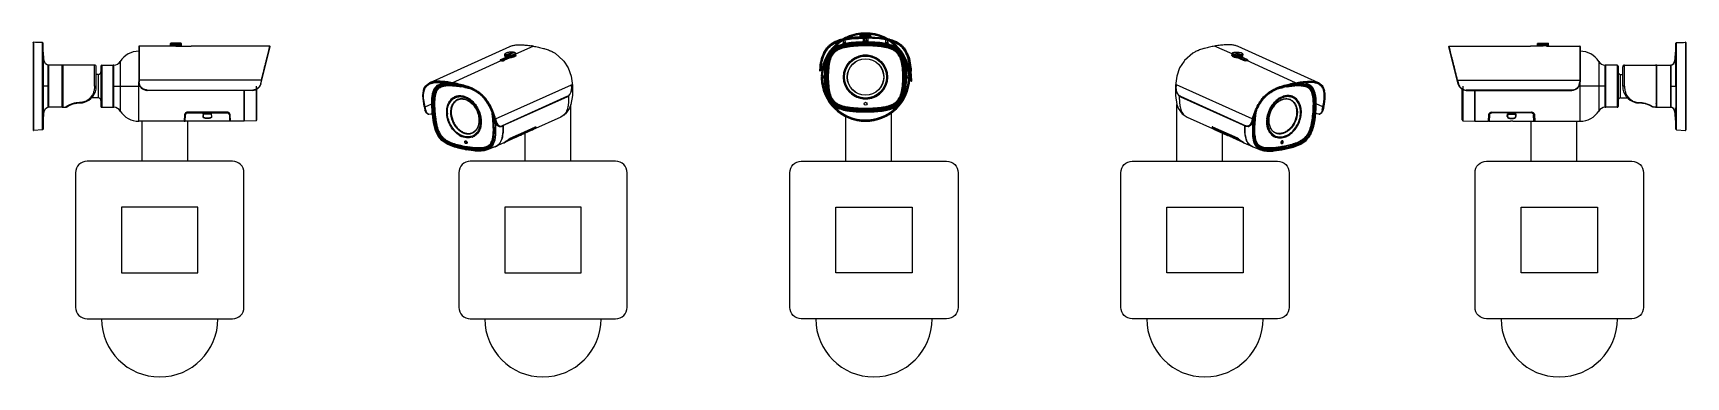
# Model space of a CAD drawing. Header units: millimetres. Extents: x 789 to 15176, y 607 to 3602.
import ezdxf

# ---------------------------------------------------------------- set-up
doc = ezdxf.new("R2010")
doc.units = ezdxf.units.MM
doc.layers.add('ASSEM_MEMBER_1', color=7, linetype='Continuous')

msp = doc.modelspace()

# ---------------------------------------------------------------- linework, layer by layer
for p, q in [((5471, 2486), (5471, 2981)), ((8262, 2486), (8262, 2908)), ((10745, 2486), (10745, 2981)), ((1739, 2486), (1739, 2834)), ((2136, 2486), (2136, 2834)), ((7864, 2486), (7864, 2874)), ((13829, 2486), (13829, 2834)), ((14226, 2486), (14226, 2834)), ((5074, 2486), (5074, 2730)), ((11143, 2486), (11143, 2730))]:
    msp.add_line(p, q)
for points in [[(2525, 2486), (1260, 2486, 0.414214), (1160, 2386), (1160, 1213, 0.414214), (1260, 1113), (2525, 1113, 0.414214), (2625, 1213), (2625, 2386, 0.414214)], [(5860, 2486), (4595, 2486, 0.414214), (4495, 2386), (4495, 1213, 0.414214), (4595, 1113), (5860, 1113, 0.414214), (5960, 1213), (5960, 2386, 0.414214)], [(7476, 2486), (8741, 2486, -0.414214), (8841, 2386), (8841, 1213, -0.414214), (8741, 1113), (7476, 1113, -0.414214), (7376, 1213), (7376, 2386, -0.414214)], [(10357, 2486), (11622, 2486, -0.414214), (11722, 2386), (11722, 1213, -0.414214), (11622, 1113), (10357, 1113, -0.414214), (10257, 1213), (10257, 2386, -0.414214)], [(13440, 2486), (14705, 2486, -0.414214), (14805, 2386), (14805, 1213, -0.414214), (14705, 1113), (13440, 1113, -0.414214), (13340, 1213), (13340, 2386, -0.414214)]]:
    msp.add_lwpolyline(points, format="xyb", close=True)
for points in [[(2225, 2086), (1560, 2086), (1560, 1513), (2225, 1513)], [(5560, 2086), (4895, 2086), (4895, 1513), (5560, 1513)], [(7776, 2086), (8441, 2086), (8441, 1513), (7776, 1513)], [(10657, 2086), (11322, 2086), (11322, 1513), (10657, 1513)], [(13740, 2086), (14405, 2086), (14405, 1513), (13740, 1513)]]:
    msp.add_lwpolyline(points, close=True)
for centre in [(1892, 1113), (5227, 1113), (8108, 1113), (10989, 1113), (14073, 1113)]:
    msp.add_arc(centre, 506, 180, 0)
at = {"layer": 'ASSEM_MEMBER_1', "color": 7, "linetype": 'Continuous'}
for p, q in [((7994, 3601), (7994, 3602)), ((8075, 3601), (8075, 3602)), ((789, 3519), (789, 2758)), ((793, 3522), (793, 2754)), ((811, 3521), (793, 3522)), ((871, 3520), (852, 3521)), ((871, 2758), (871, 3520)), ((878, 3493), (877, 3513)), ((877, 3139), (877, 3513)), ((1710, 3484), (1710, 3176)), ((1714, 3488), (1714, 3176)), ((2004, 3488), (1714, 3488)), ((1985, 3511), (1986, 3511)), ((1985, 3494), (1985, 3511)), ((1985, 3494), (1986, 3494)), ((1985, 3494), (1986, 3494)), ((1990, 3514), (1986, 3511)), ((1986, 3494), (1986, 3511)), ((1990, 3491), (1986, 3494)), ((1987, 3512), (1987, 3512)), ((1987, 3494), (1987, 3511)), ((1987, 3493), (1987, 3493)), ((1987, 3493), (1987, 3493)), ((1988, 3512), (1988, 3512)), ((1988, 3512), (1988, 3512)), ((1988, 3493), (1988, 3493)), ((1988, 3493), (1988, 3493)), ((1989, 3494), (1989, 3511)), ((2076, 3514), (1990, 3514)), ((1990, 3512), (1990, 3512)), ((1990, 3512), (1990, 3512)), ((1990, 3493), (1990, 3493)), ((1990, 3493), (1990, 3493)), ((1990, 3491), (2076, 3491)), ((1992, 3511), (1992, 3512)), ((1993, 3512), (1992, 3512)), ((1992, 3494), (1992, 3511)), ((1992, 3493), (1992, 3493)), ((1992, 3493), (1993, 3493)), ((1996, 3512), (1996, 3511)), ((1996, 3493), (1996, 3512)), ((1996, 3512), (1996, 3512)), ((1996, 3494), (1996, 3511)), ((1996, 3493), (1996, 3494)), ((1996, 3493), (1996, 3493)), ((2000, 3512), (2000, 3511)), ((2000, 3493), (2000, 3512)), ((2000, 3512), (2000, 3512)), ((2000, 3493), (2000, 3511)), ((2000, 3493), (2000, 3493)), ((2000, 3493), (2000, 3493)), ((2004, 3491), (2004, 3488)), ((2005, 3512), (2005, 3512)), ((2005, 3493), (2005, 3512)), ((2005, 3493), (2005, 3512)), ((2005, 3512), (2005, 3512)), ((2005, 3493), (2005, 3493)), ((2005, 3493), (2005, 3493)), ((2010, 3493), (2010, 3512)), ((2011, 3512), (2010, 3512)), ((2010, 3493), (2011, 3493)), ((2011, 3512), (2011, 3512)), ((2011, 3493), (2011, 3512)), ((2011, 3493), (2011, 3493)), ((2016, 3493), (2016, 3512)), ((2016, 3493), (2016, 3512)), ((2016, 3512), (2016, 3512)), ((2016, 3493), (2016, 3493)), ((2022, 3493), (2022, 3512)), ((2022, 3493), (2022, 3512)), ((2022, 3512), (2022, 3512)), ((2022, 3493), (2022, 3493)), ((2028, 3493), (2028, 3512)), ((2029, 3512), (2028, 3512)), ((2028, 3493), (2029, 3493)), ((2029, 3493), (2029, 3512)), ((2033, 3488), (2143, 3488)), ((2034, 3493), (2034, 3512)), ((2035, 3512), (2034, 3512)), ((2034, 3493), (2035, 3493)), ((2035, 3493), (2035, 3512)), ((2041, 3493), (2041, 3512)), ((2042, 3512), (2041, 3512)), ((2041, 3493), (2042, 3493)), ((2042, 3493), (2042, 3512)), ((2047, 3493), (2047, 3512)), ((2048, 3512), (2047, 3512)), ((2047, 3493), (2048, 3493)), ((2048, 3493), (2048, 3512)), ((2053, 3512), (2053, 3512)), ((2053, 3493), (2053, 3512)), ((2054, 3512), (2053, 3512)), ((2053, 3493), (2053, 3493)), ((2053, 3493), (2054, 3493)), ((2054, 3493), (2054, 3512)), ((2058, 3493), (2058, 3512)), ((2058, 3512), (2058, 3512)), ((2059, 3512), (2058, 3512)), ((2058, 3493), (2058, 3493)), ((2058, 3493), (2059, 3493)), ((2059, 3493), (2059, 3512)), ((2063, 3491), (2063, 3488)), ((2064, 3493), (2064, 3512)), ((2064, 3493), (2064, 3512)), ((2064, 3512), (2064, 3512)), ((2064, 3512), (2064, 3512)), ((2064, 3493), (2064, 3493)), ((2064, 3493), (2064, 3493)), ((2069, 3512), (2068, 3512)), ((2068, 3511), (2068, 3512)), ((2068, 3494), (2068, 3511)), ((2068, 3494), (2068, 3493)), ((2068, 3493), (2069, 3493)), ((2069, 3493), (2069, 3512)), ((2072, 3511), (2072, 3512)), ((2072, 3512), (2072, 3512)), ((2072, 3494), (2072, 3511)), ((2072, 3493), (2072, 3494)), ((2072, 3493), (2072, 3493)), ((2075, 3512), (2075, 3512)), ((2075, 3512), (2075, 3512)), ((2075, 3493), (2075, 3493)), ((2075, 3493), (2075, 3493)), ((2076, 3514), (2079, 3512)), ((2076, 3494), (2076, 3511)), ((2076, 3491), (2079, 3493)), ((2077, 3512), (2077, 3512)), ((2077, 3512), (2077, 3512)), ((2077, 3493), (2077, 3493)), ((2077, 3493), (2077, 3493)), ((2079, 3512), (2078, 3512)), ((2078, 3494), (2078, 3511)), ((2078, 3493), (2079, 3493)), ((2079, 3512), (2079, 3512)), ((2079, 3493), (2079, 3493)), ((2080, 3494), (2080, 3511)), ((2081, 3494), (2081, 3511)), ((2850, 3488), (2165, 3488)), ((2773, 3158), (2854, 3484)), ((4240, 3169), (4938, 3485)), ((4938, 3485), (4938, 3485)), ((4991, 3420), (5143, 3488)), ((5143, 3488), (5144, 3488)), ((5143, 3488), (5144, 3488)), ((5143, 3488), (5144, 3488)), ((7840, 3540), (7839, 3511)), ((7843, 3514), (7843, 3541)), ((7856, 3543), (7856, 3517)), ((7860, 3519), (7859, 3544)), ((7860, 3519), (7861, 3515)), ((7890, 3513), (7878, 3511)), ((7878, 3512), (7878, 3511)), ((7896, 3514), (7890, 3513)), ((7898, 3515), (7896, 3514)), ((7987, 3574), (7987, 3591)), ((7987, 3574), (7987, 3591)), ((7987, 3591), (7988, 3591)), ((7987, 3574), (7988, 3574)), ((7988, 3574), (7988, 3591)), ((7989, 3592), (7991, 3594)), ((7989, 3592), (7989, 3592)), ((7990, 3592), (7989, 3592)), ((7989, 3573), (7989, 3573)), ((7991, 3572), (7989, 3573)), ((7989, 3573), (7990, 3573)), ((7990, 3574), (7990, 3591)), ((8078, 3594), (7991, 3594)), ((7991, 3592), (7991, 3592)), ((7991, 3592), (7991, 3592)), ((7991, 3573), (7991, 3573)), ((7991, 3573), (7991, 3573)), ((7991, 3572), (8078, 3572)), ((7993, 3592), (7993, 3592)), ((7994, 3592), (7993, 3592)), ((7993, 3574), (7993, 3591)), ((7993, 3573), (7993, 3574)), ((7993, 3573), (7994, 3573)), ((7996, 3573), (7996, 3592)), ((7997, 3592), (7996, 3592)), ((7996, 3573), (7997, 3573)), ((7997, 3592), (7997, 3591)), ((7997, 3574), (7997, 3591)), ((7997, 3573), (7997, 3574)), ((8000, 3573), (8000, 3592)), ((8001, 3592), (8000, 3592)), ((8000, 3573), (8001, 3573)), ((8001, 3592), (8001, 3592)), ((8001, 3574), (8001, 3592)), ((8001, 3573), (8001, 3574)), ((8006, 3592), (8005, 3592)), ((8005, 3573), (8005, 3592)), ((8005, 3573), (8005, 3592)), ((8006, 3592), (8005, 3592)), ((8006, 3573), (8005, 3573)), ((8005, 3573), (8006, 3573)), ((8005, 3572), (8005, 3568)), ((8010, 3573), (8010, 3592)), ((8011, 3592), (8010, 3592)), ((8010, 3573), (8011, 3573)), ((8011, 3592), (8011, 3592)), ((8011, 3573), (8011, 3592)), ((8011, 3573), (8011, 3573)), ((8015, 3557), (8015, 3531)), ((8016, 3573), (8016, 3592)), ((8016, 3573), (8016, 3592)), ((8016, 3592), (8016, 3592)), ((8016, 3573), (8016, 3573)), ((8022, 3573), (8022, 3592)), ((8023, 3592), (8022, 3592)), ((8022, 3573), (8023, 3573)), ((8023, 3573), (8023, 3592)), ((8025, 3557), (8025, 3531)), ((8028, 3573), (8028, 3592)), ((8029, 3592), (8028, 3592)), ((8028, 3573), (8029, 3573)), ((8028, 3531), (8029, 3557)), ((8028, 3524), (8028, 3531)), ((8029, 3573), (8029, 3592)), ((8034, 3573), (8034, 3592)), ((8035, 3592), (8034, 3592)), ((8034, 3573), (8035, 3573)), ((8035, 3573), (8035, 3592)), ((8035, 3568), (8035, 3564)), ((8035, 3524), (8035, 3531)), ((8035, 3513), (8035, 3524)), ((8035, 3509), (8035, 3510)), ((8035, 3508), (8035, 3508)), ((8035, 3493), (8035, 3501)), ((8035, 3493), (8035, 3493)), ((8040, 3557), (8041, 3531)), ((8041, 3573), (8041, 3592)), ((8042, 3592), (8041, 3592)), ((8041, 3573), (8042, 3573)), ((8041, 3524), (8041, 3531)), ((8042, 3573), (8042, 3592)), ((8045, 3531), (8044, 3557)), ((8047, 3573), (8047, 3592)), ((8048, 3592), (8047, 3592)), ((8047, 3573), (8048, 3573)), ((8048, 3573), (8048, 3592)), ((8053, 3573), (8053, 3592)), ((8054, 3592), (8053, 3592)), ((8053, 3573), (8054, 3573)), ((8054, 3573), (8054, 3592)), ((8055, 3557), (8055, 3531)), ((8059, 3573), (8059, 3592)), ((8059, 3573), (8059, 3592)), ((8059, 3592), (8059, 3592)), ((8059, 3592), (8059, 3592)), ((8059, 3573), (8059, 3573)), ((8059, 3573), (8059, 3573)), ((8064, 3573), (8064, 3592)), ((8064, 3592), (8064, 3592)), ((8065, 3592), (8064, 3592)), ((8064, 3573), (8064, 3573)), ((8064, 3573), (8065, 3573)), ((8064, 3572), (8064, 3568)), ((8065, 3573), (8065, 3592)), ((8069, 3574), (8069, 3592)), ((8069, 3573), (8069, 3592)), ((8069, 3592), (8069, 3592)), ((8069, 3592), (8069, 3592)), ((8069, 3574), (8069, 3573)), ((8069, 3573), (8069, 3573)), ((8073, 3592), (8072, 3592)), ((8072, 3573), (8073, 3573)), ((8073, 3573), (8073, 3592)), ((8073, 3574), (8073, 3591)), ((8076, 3592), (8076, 3592)), ((8076, 3592), (8076, 3592)), ((8076, 3574), (8076, 3591)), ((8076, 3573), (8076, 3574)), ((8076, 3573), (8076, 3573)), ((8081, 3592), (8078, 3594)), ((8078, 3592), (8078, 3592)), ((8078, 3592), (8078, 3592)), ((8078, 3572), (8081, 3573)), ((8078, 3573), (8078, 3573)), ((8078, 3573), (8078, 3573)), ((8079, 3574), (8079, 3591)), ((8080, 3592), (8080, 3592)), ((8080, 3592), (8080, 3592)), ((8080, 3573), (8080, 3573)), ((8080, 3573), (8080, 3573)), ((8081, 3574), (8081, 3591)), ((8082, 3574), (8082, 3591)), ((8082, 3574), (8082, 3591)), ((8174, 3514), (8172, 3515)), ((8192, 3511), (8179, 3513)), ((8192, 3511), (8192, 3511)), ((8200, 3510), (8200, 3510)), ((8210, 3544), (8210, 3519)), ((8213, 3517), (8214, 3543)), ((8226, 3541), (8227, 3514)), ((8231, 3511), (8230, 3540)), ((11073, 3488), (11072, 3488)), ((11225, 3420), (11073, 3488)), ((11073, 3488), (11073, 3488)), ((11073, 3488), (11073, 3488)), ((11977, 3169), (11278, 3485)), ((11278, 3485), (11278, 3485)), ((13192, 3158), (13111, 3484)), ((13115, 3488), (13800, 3488)), ((13932, 3488), (13822, 3488)), ((13884, 3494), (13884, 3511)), ((13885, 3494), (13885, 3511)), ((13889, 3514), (13886, 3512)), ((13886, 3512), (13886, 3512)), ((13886, 3512), (13886, 3512)), ((13889, 3491), (13886, 3493)), ((13886, 3493), (13886, 3493)), ((13886, 3493), (13886, 3493)), ((13887, 3494), (13887, 3511)), ((13888, 3512), (13888, 3512)), ((13888, 3512), (13888, 3512)), ((13888, 3493), (13888, 3493)), ((13888, 3493), (13888, 3493)), ((13889, 3514), (13975, 3514)), ((13889, 3494), (13889, 3511)), ((13975, 3491), (13889, 3491)), ((13890, 3512), (13890, 3512)), ((13890, 3512), (13890, 3512)), ((13890, 3493), (13890, 3493)), ((13890, 3493), (13890, 3493)), ((13893, 3511), (13893, 3512)), ((13893, 3512), (13893, 3512)), ((13893, 3494), (13893, 3511)), ((13893, 3493), (13893, 3494)), ((13893, 3493), (13893, 3493)), ((13896, 3493), (13896, 3512)), ((13896, 3512), (13897, 3512)), ((13897, 3493), (13896, 3493)), ((13897, 3511), (13897, 3512)), ((13897, 3494), (13897, 3511)), ((13897, 3494), (13897, 3493)), ((13901, 3493), (13901, 3512)), ((13901, 3493), (13901, 3512)), ((13901, 3512), (13901, 3512)), ((13901, 3512), (13901, 3512)), ((13901, 3493), (13901, 3493)), ((13901, 3493), (13901, 3493)), ((13902, 3491), (13902, 3488)), ((13906, 3493), (13906, 3512)), ((13906, 3512), (13907, 3512)), ((13907, 3493), (13906, 3493)), ((13907, 3493), (13907, 3512)), ((13907, 3512), (13907, 3512)), ((13907, 3493), (13907, 3493)), ((13911, 3493), (13911, 3512)), ((13911, 3512), (13912, 3512)), ((13912, 3493), (13911, 3493)), ((13912, 3512), (13912, 3512)), ((13912, 3493), (13912, 3512)), ((13912, 3493), (13912, 3493)), ((13917, 3493), (13917, 3512)), ((13917, 3512), (13918, 3512)), ((13918, 3493), (13917, 3493)), ((13918, 3493), (13918, 3512)), ((13923, 3493), (13923, 3512)), ((13923, 3512), (13924, 3512)), ((13924, 3493), (13923, 3493)), ((13924, 3493), (13924, 3512)), ((13930, 3493), (13930, 3512)), ((13930, 3512), (13931, 3512)), ((13931, 3493), (13930, 3493)), ((13931, 3493), (13931, 3512)), ((13936, 3493), (13936, 3512)), ((13936, 3512), (13937, 3512)), ((13937, 3493), (13936, 3493)), ((13937, 3493), (13937, 3512)), ((13942, 3493), (13942, 3512)), ((13942, 3512), (13943, 3512)), ((13943, 3493), (13942, 3493)), ((13943, 3493), (13943, 3512)), ((13949, 3493), (13949, 3512)), ((13949, 3493), (13949, 3512)), ((13949, 3512), (13949, 3512)), ((13949, 3493), (13949, 3493)), ((13954, 3512), (13954, 3512)), ((13954, 3493), (13954, 3512)), ((13954, 3512), (13955, 3512)), ((13954, 3493), (13954, 3493)), ((13955, 3493), (13954, 3493)), ((13955, 3493), (13955, 3512)), ((13960, 3512), (13960, 3512)), ((13960, 3493), (13960, 3512)), ((13960, 3493), (13960, 3512)), ((13960, 3512), (13960, 3512)), ((13960, 3493), (13960, 3493)), ((13960, 3493), (13960, 3493)), ((13961, 3491), (13961, 3488)), ((13961, 3488), (14251, 3488)), ((13965, 3512), (13965, 3511)), ((13965, 3493), (13965, 3512)), ((13965, 3512), (13965, 3512)), ((13965, 3493), (13965, 3511)), ((13965, 3493), (13965, 3493)), ((13965, 3493), (13965, 3493)), ((13969, 3512), (13969, 3511)), ((13969, 3493), (13969, 3512)), ((13969, 3512), (13969, 3512)), ((13969, 3494), (13969, 3511)), ((13969, 3493), (13969, 3494)), ((13969, 3493), (13969, 3493)), ((13972, 3512), (13973, 3512)), ((13973, 3493), (13972, 3493)), ((13973, 3511), (13973, 3512)), ((13973, 3494), (13973, 3511)), ((13973, 3493), (13973, 3493)), ((13975, 3514), (13979, 3511)), ((13975, 3512), (13975, 3512)), ((13975, 3512), (13975, 3512)), ((13975, 3491), (13979, 3494)), ((13975, 3493), (13975, 3493)), ((13975, 3493), (13975, 3493)), ((13976, 3494), (13976, 3511)), ((13977, 3512), (13977, 3512)), ((13977, 3512), (13977, 3512)), ((13977, 3493), (13977, 3493)), ((13977, 3493), (13977, 3493)), ((13978, 3512), (13978, 3512)), ((13978, 3494), (13978, 3511)), ((13978, 3493), (13978, 3493)), ((13978, 3493), (13978, 3493)), ((13980, 3511), (13979, 3511)), ((13979, 3494), (13979, 3511)), ((13980, 3494), (13979, 3494)), ((13980, 3494), (13979, 3494)), ((13980, 3494), (13980, 3511)), ((14251, 3488), (14251, 3176)), ((14255, 3484), (14255, 3176)), ((15087, 3493), (15087, 3513)), ((15087, 3139), (15087, 3513)), ((15094, 3520), (15113, 3521)), ((15094, 2758), (15094, 3520)), ((15154, 3521), (15172, 3522)), ((15172, 3522), (15172, 2754)), ((15176, 3519), (15176, 2758)), ((877, 3328), (877, 2766)), ((877, 3413), (877, 3413)), ((877, 3413), (877, 3413)), ((877, 3409), (877, 3412)), ((877, 3405), (877, 3404)), ((877, 3388), (877, 3398)), ((877, 3390), (877, 3390)), ((877, 3379), (877, 3388)), ((878, 3370), (877, 3379)), ((878, 3370), (878, 3371)), ((878, 3362), (878, 3361)), ((878, 3344), (878, 3343)), ((920, 3323), (920, 2956)), ((922, 3306), (922, 3321)), ((922, 3139), (922, 3321)), ((922, 2958), (922, 3320)), ((925, 3323), (925, 2956)), ((1044, 3323), (925, 3323)), ((1044, 2956), (1044, 3323)), ((1044, 3323), (1055, 3323)), ((1046, 3321), (1046, 3321)), ((1046, 2958), (1046, 3321)), ((1048, 3321), (1046, 3321)), ((1048, 3320), (1048, 2958)), ((1050, 3323), (1050, 2956)), ((1055, 3323), (1053, 3323)), ((1325, 3323), (1055, 3323)), ((1325, 3139), (1325, 3323)), ((1380, 3315), (1380, 2963)), ((1387, 3323), (1387, 2956)), ((1387, 3323), (1488, 3323)), ((1488, 2956), (1488, 3323)), ((1490, 3321), (1490, 2958)), ((1490, 2967), (1490, 3321)), ((1492, 2956), (1492, 3323)), ((4438, 3170), (4863, 3362)), ((4860, 3371), (4908, 3392)), ((4860, 3363), (4860, 3371)), ((4924, 3389), (4864, 3362)), ((4928, 3384), (4876, 3361)), ((4948, 3389), (4894, 3365)), ((4897, 3418), (4896, 3419)), ((4897, 3401), (4896, 3417)), ((4898, 3399), (4896, 3415)), ((4898, 3421), (4898, 3421)), ((4898, 3417), (4898, 3418)), ((4899, 3397), (4898, 3414)), ((4899, 3415), (4899, 3416)), ((4900, 3423), (4900, 3423)), ((4900, 3413), (4900, 3414)), ((4901, 3396), (4900, 3412)), ((4907, 3427), (4903, 3425)), ((4903, 3425), (4903, 3425)), ((4903, 3425), (4903, 3425)), ((4903, 3425), (4903, 3425)), ((4904, 3425), (4903, 3425)), ((4903, 3411), (4903, 3412)), ((4904, 3394), (4903, 3411)), ((4907, 3393), (4906, 3411)), ((4907, 3393), (4906, 3409)), ((4910, 3429), (4907, 3427)), ((4907, 3393), (4907, 3393)), ((4907, 3393), (4907, 3393)), ((4909, 3392), (4908, 3393)), ((4911, 3392), (4910, 3410)), ((4912, 3392), (4910, 3409)), ((4910, 3409), (4911, 3409)), ((4910, 3392), (4910, 3392)), ((4964, 3436), (4911, 3412)), ((4911, 3412), (4923, 3410)), ((4912, 3392), (4912, 3391)), ((4916, 3391), (4915, 3409)), ((4915, 3408), (4915, 3408)), ((4917, 3391), (4915, 3408)), ((4917, 3390), (4916, 3390)), ((4917, 3391), (4917, 3390)), ((4921, 3390), (4920, 3408)), ((4921, 3407), (4921, 3408)), ((4922, 3390), (4921, 3407)), ((4922, 3390), (4922, 3390)), ((4923, 3410), (4975, 3434)), ((4928, 3389), (4926, 3407)), ((4927, 3389), (4926, 3407)), ((4926, 3384), (4926, 3389)), ((4933, 3389), (4932, 3407)), ((4934, 3389), (4933, 3407)), ((4939, 3389), (4938, 3407)), ((4940, 3389), (4939, 3407)), ((4946, 3389), (4944, 3408)), ((4947, 3389), (4945, 3408)), ((4952, 3390), (4951, 3408)), ((4953, 3390), (4952, 3408)), ((4958, 3391), (4957, 3409)), ((4959, 3391), (4958, 3409)), ((4964, 3392), (4963, 3410)), ((4975, 3434), (4964, 3436)), ((4965, 3392), (4964, 3410)), ((4970, 3393), (4968, 3411)), ((4968, 3411), (4968, 3411)), ((4971, 3393), (4969, 3412)), ((4970, 3393), (4970, 3393)), ((4970, 3393), (4970, 3393)), ((4974, 3413), (4974, 3412)), ((4976, 3395), (4974, 3413)), ((4975, 3395), (4974, 3412)), ((4975, 3395), (4975, 3395)), ((4975, 3395), (4975, 3395)), ((4978, 3415), (4978, 3414)), ((4980, 3397), (4978, 3414)), ((4979, 3433), (4983, 3431)), ((4980, 3397), (4979, 3415)), ((4979, 3396), (4980, 3397)), ((4984, 3399), (4982, 3417)), ((4984, 3399), (4982, 3415)), ((4982, 3397), (4983, 3398)), ((4983, 3431), (4983, 3431)), ((4983, 3431), (4983, 3431)), ((4983, 3431), (4983, 3431)), ((4984, 3399), (4984, 3399)), ((4985, 3418), (4985, 3419)), ((4986, 3429), (4986, 3430)), ((4987, 3401), (4986, 3417)), ((4988, 3420), (4988, 3421)), ((4990, 3403), (4988, 3419)), ((4989, 3428), (4989, 3428)), ((4989, 3424), (4989, 3425)), ((4989, 3422), (4989, 3423)), ((4990, 3425), (4990, 3426)), ((4991, 3405), (4990, 3421)), ((4992, 3408), (4991, 3424)), ((4992, 3406), (4991, 3423)), ((11224, 3408), (11226, 3424)), ((11224, 3406), (11226, 3423)), ((11225, 3405), (11227, 3421)), ((11226, 3425), (11226, 3426)), ((11227, 3424), (11227, 3425)), ((11227, 3403), (11228, 3419)), ((11228, 3428), (11228, 3428)), ((11228, 3422), (11228, 3423)), ((11229, 3420), (11229, 3421)), ((11230, 3401), (11231, 3417)), ((11231, 3429), (11231, 3430)), ((11231, 3418), (11231, 3419)), ((11233, 3399), (11234, 3417)), ((11233, 3399), (11234, 3415)), ((11233, 3399), (11233, 3399)), ((11235, 3397), (11233, 3398)), ((11238, 3433), (11234, 3431)), ((11234, 3431), (11234, 3431)), ((11234, 3431), (11234, 3431)), ((11234, 3431), (11234, 3431)), ((11237, 3397), (11238, 3415)), ((11237, 3397), (11238, 3414)), ((11237, 3396), (11237, 3397)), ((11239, 3415), (11238, 3414)), ((11241, 3434), (11253, 3436)), ((11294, 3410), (11241, 3434)), ((11241, 3395), (11242, 3413)), ((11242, 3395), (11243, 3412)), ((11242, 3395), (11242, 3395)), ((11242, 3395), (11242, 3395)), ((11243, 3413), (11243, 3412)), ((11246, 3393), (11247, 3412)), ((11247, 3393), (11248, 3411)), ((11247, 3393), (11247, 3393)), ((11247, 3393), (11247, 3393)), ((11248, 3411), (11248, 3411)), ((11252, 3392), (11253, 3410)), ((11252, 3392), (11254, 3410)), ((11253, 3436), (11305, 3412)), ((11258, 3391), (11259, 3409)), ((11258, 3391), (11260, 3409)), ((11264, 3390), (11265, 3408)), ((11265, 3390), (11266, 3408)), ((11269, 3389), (11323, 3365)), ((11270, 3389), (11271, 3408)), ((11271, 3389), (11272, 3408)), ((11276, 3389), (11278, 3407)), ((11277, 3389), (11279, 3407)), ((11283, 3389), (11284, 3407)), ((11284, 3389), (11285, 3407)), ((11289, 3389), (11290, 3407)), ((11289, 3384), (11341, 3361)), ((11290, 3389), (11291, 3407)), ((11291, 3384), (11291, 3389)), ((11293, 3389), (11353, 3362)), ((11305, 3412), (11294, 3410)), ((11295, 3390), (11297, 3408)), ((11295, 3390), (11296, 3407)), ((11295, 3390), (11295, 3390)), ((11296, 3407), (11296, 3408)), ((11300, 3391), (11301, 3408)), ((11300, 3391), (11300, 3390)), ((11300, 3390), (11300, 3390)), ((11301, 3391), (11302, 3409)), ((11301, 3408), (11301, 3408)), ((11305, 3392), (11307, 3410)), ((11305, 3392), (11306, 3409)), ((11305, 3392), (11305, 3391)), ((11306, 3409), (11306, 3409)), ((11307, 3429), (11310, 3427)), ((11307, 3392), (11309, 3393)), ((11307, 3392), (11307, 3392)), ((11309, 3393), (11311, 3411)), ((11309, 3393), (11310, 3409)), ((11309, 3393), (11310, 3393)), ((11309, 3393), (11309, 3393)), ((11357, 3371), (11309, 3392)), ((11310, 3427), (11313, 3425)), ((11313, 3425), (11313, 3425)), ((11313, 3425), (11313, 3425)), ((11313, 3394), (11314, 3411)), ((11314, 3425), (11314, 3425)), ((11314, 3425), (11314, 3425)), ((11314, 3411), (11314, 3412)), ((11316, 3413), (11316, 3414)), ((11316, 3396), (11317, 3412)), ((11317, 3423), (11317, 3423)), ((11318, 3415), (11318, 3416)), ((11318, 3397), (11319, 3414)), ((11319, 3421), (11319, 3421)), ((11319, 3417), (11319, 3418)), ((11319, 3401), (11321, 3417)), ((11319, 3399), (11320, 3415)), ((11320, 3418), (11320, 3419)), ((11778, 3170), (11353, 3362)), ((11356, 3363), (11357, 3371)), ((14473, 2956), (14473, 3323)), ((14475, 3321), (14475, 2958)), ((14475, 2967), (14475, 3321)), ((14477, 2956), (14477, 3323)), ((14578, 3323), (14477, 3323)), ((14578, 3323), (14578, 2956)), ((14585, 3315), (14585, 2963)), ((14640, 3139), (14640, 3323)), ((14640, 3323), (14910, 3323)), ((14910, 3323), (14912, 3323)), ((14921, 3323), (14910, 3323)), ((14915, 3323), (14915, 2956)), ((14917, 3321), (14919, 3321)), ((14917, 3320), (14917, 2958)), ((14919, 3321), (14919, 3321)), ((14919, 2958), (14919, 3321)), ((14921, 2956), (14921, 3323)), ((14921, 3323), (15040, 3323)), ((15040, 3323), (15040, 2956)), ((15043, 3306), (15043, 3321)), ((15043, 3139), (15043, 3321)), ((15043, 2958), (15043, 3320)), ((15045, 3323), (15045, 2956)), ((15087, 3413), (15087, 3413)), ((15087, 3413), (15087, 3413)), ((15087, 3409), (15087, 3412)), ((15087, 3405), (15087, 3404)), ((15087, 3388), (15087, 3398)), ((15087, 3390), (15087, 3390)), ((15087, 3379), (15087, 3388)), ((15087, 3370), (15087, 3379)), ((15087, 3370), (15087, 3371)), ((15087, 3362), (15087, 3361)), ((15087, 3344), (15087, 3343)), ((15087, 3328), (15087, 2766)), ((1047, 3300), (1047, 2993)), ((1048, 3299), (1047, 3300)), ((1340, 3139), (1340, 3308)), ((1358, 3242), (1340, 3242)), ((1358, 3037), (1358, 3242)), ((1710, 2834), (1710, 3176)), ((2777, 3191), (1714, 3191)), ((2777, 3191), (2769, 3159)), ((4323, 3154), (4352, 3170)), ((7673, 3227), (7646, 3227)), ((7646, 3212), (7673, 3212)), ((7650, 3230), (7673, 3230)), ((7673, 3208), (7650, 3208)), ((7680, 3227), (7673, 3227)), ((7680, 3219), (7673, 3219)), ((7680, 3212), (7673, 3212)), ((7691, 3219), (7680, 3219)), ((7695, 3219), (7695, 3219)), ((7696, 3219), (7696, 3219)), ((7711, 3219), (7703, 3219)), ((7711, 3219), (7711, 3219)), ((8359, 3219), (8358, 3219)), ((8359, 3219), (8366, 3219)), ((8374, 3219), (8373, 3219)), ((8374, 3219), (8375, 3219)), ((8379, 3219), (8389, 3219)), ((8389, 3227), (8397, 3227)), ((8389, 3219), (8397, 3219)), ((8389, 3212), (8397, 3212)), ((8397, 3230), (8420, 3230)), ((8424, 3227), (8397, 3227)), ((8397, 3212), (8424, 3212)), ((8420, 3208), (8397, 3208)), ((8420, 3208), (8420, 3230)), ((8426, 3183), (8421, 3271)), ((8423, 3238), (8430, 3238)), ((8424, 3225), (8424, 3212)), ((8433, 3183), (8426, 3183)), ((8429, 3270), (8430, 3238)), ((8430, 3238), (8433, 3183)), ((8437, 3187), (8432, 3271)), ((11894, 3154), (11864, 3170)), ((13188, 3191), (14251, 3191)), ((13188, 3191), (13196, 3159)), ((14255, 2834), (14255, 3176)), ((14607, 3037), (14607, 3242)), ((14607, 3242), (14625, 3242)), ((14625, 3139), (14625, 3308)), ((14917, 3299), (14918, 3300)), ((14918, 3300), (14918, 2993)), ((920, 3139), (877, 3139)), ((922, 3139), (922, 3134)), ((922, 2958), (922, 3134)), ((1358, 3037), (1298, 3037)), ((1325, 3139), (1340, 3139)), ((1492, 3139), (1722, 3139)), ((1781, 3103), (1784, 3103)), ((1784, 3106), (1784, 3103)), ((1784, 3106), (2702, 3106)), ((2701, 3103), (1784, 3103)), ((2627, 3103), (2627, 2834)), ((2627, 2834), (2627, 3103)), ((2701, 3103), (2701, 3106)), ((2730, 3139), (2730, 2838)), ((2738, 2845), (2738, 3113)), ((4323, 3154), (4323, 3154)), ((4330, 3127), (4330, 3127)), ((4330, 3127), (4330, 3127)), ((4438, 3144), (4440, 3144)), ((4438, 3143), (4440, 3143)), ((4513, 3143), (4512, 3143)), ((4513, 3143), (4512, 3143)), ((4520, 3133), (4515, 3138)), ((4521, 3133), (4520, 3133)), ((4815, 2854), (5475, 3152)), ((5440, 3048), (4870, 2791)), ((5441, 3051), (4872, 2794)), ((5475, 3153), (5477, 3138)), ((5475, 3153), (5475, 3152)), ((5475, 3152), (5476, 3153)), ((5476, 3153), (5477, 3138)), ((5477, 3138), (5477, 3138)), ((10741, 3153), (10739, 3138)), ((10739, 3138), (10740, 3138)), ((10742, 3153), (10740, 3138)), ((10742, 3152), (10741, 3153)), ((10742, 3153), (10742, 3152)), ((11401, 2854), (10742, 3152)), ((10775, 3051), (11345, 2794)), ((10777, 3048), (11346, 2791)), ((11696, 3133), (11701, 3138)), ((11696, 3133), (11696, 3133)), ((11703, 3143), (11705, 3143)), ((11703, 3143), (11705, 3143)), ((11762, 3043), (11754, 3047)), ((11778, 3144), (11777, 3144)), ((11778, 3143), (11777, 3143)), ((11887, 3127), (11887, 3127)), ((11887, 3127), (11887, 3127)), ((11894, 3154), (11894, 3154)), ((13227, 2845), (13227, 3113)), ((13235, 3139), (13235, 2838)), ((14181, 3106), (13263, 3106)), ((13263, 3103), (13263, 3106)), ((13263, 3103), (14181, 3103)), ((13337, 3103), (13337, 2834)), ((13337, 2834), (13337, 3103)), ((14181, 3106), (14181, 3103)), ((14184, 3103), (14181, 3103)), ((14473, 3139), (14243, 3139)), ((14607, 3037), (14667, 3037)), ((14640, 3139), (14625, 3139)), ((15043, 3139), (15043, 3134)), ((15043, 2958), (15043, 3134)), ((15045, 3139), (15087, 3139)), ((878, 2908), (878, 2908)), ((877, 2887), (877, 2897)), ((877, 2877), (877, 2887)), ((877, 2870), (877, 2877)), ((922, 2972), (922, 2958)), ((1044, 2956), (925, 2956)), ((1055, 2956), (1044, 2956)), ((1046, 2986), (1046, 2987)), ((1048, 2986), (1046, 2986)), ((1046, 2976), (1046, 2977)), ((1046, 2977), (1048, 2977)), ((1046, 2958), (1046, 2958)), ((1046, 2958), (1048, 2958)), ((1047, 2993), (1048, 2993)), ((1079, 2959), (1077, 2957)), ((1077, 2957), (1077, 2957)), ((1077, 2957), (1078, 2957)), ((1080, 2959), (1078, 2957)), ((1080, 2959), (1083, 2960)), ((1083, 2960), (1098, 2969)), ((1098, 2969), (1120, 2979)), ((1150, 2989), (1156, 2990)), ((1156, 2990), (1186, 2994)), ((1186, 2994), (1186, 2994)), ((1193, 2996), (1193, 2994)), ((1387, 2956), (1488, 2956)), ((2108, 2889), (2105, 2834)), ((2107, 2837), (2110, 2891)), ((2112, 2891), (2110, 2837)), ((2110, 2878), (2112, 2878)), ((2112, 2834), (2115, 2889)), ((2132, 2912), (2130, 2912)), ((2481, 2913), (2132, 2913)), ((2132, 2913), (2132, 2912)), ((2481, 2912), (2132, 2912)), ((2132, 2910), (2481, 2910)), ((2132, 2910), (2132, 2906)), ((2132, 2906), (2481, 2906)), ((2243, 2912), (2243, 2910)), ((2263, 2912), (2263, 2910)), ((2270, 2898), (2269, 2874)), ((2270, 2910), (2272, 2912)), ((2343, 2898), (2270, 2898)), ((2342, 2897), (2271, 2897)), ((2271, 2875), (2272, 2897)), ((2277, 2912), (2277, 2910)), ((2336, 2910), (2336, 2912)), ((2341, 2912), (2343, 2910)), ((2341, 2897), (2342, 2875)), ((2344, 2874), (2343, 2898)), ((2481, 2912), (2481, 2913)), ((2483, 2912), (2481, 2912)), ((2481, 2906), (2481, 2910)), ((2498, 2889), (2501, 2834)), ((2503, 2837), (2501, 2891)), ((2501, 2878), (2503, 2878)), ((2503, 2891), (2506, 2837)), ((2508, 2834), (2505, 2889)), ((4194, 2961), (4195, 2959)), ((4194, 2961), (4200, 2933)), ((4195, 2961), (4195, 2959)), ((4195, 2961), (4201, 2932)), ((4201, 2932), (4200, 2933)), ((4201, 2959), (4260, 2986)), ((4207, 2931), (4201, 2959)), ((4207, 2931), (4201, 2932)), ((4235, 2896), (4229, 2897)), ((4235, 2896), (4253, 2898)), ((4253, 2898), (4263, 2903)), ((4271, 2918), (4267, 2916)), ((4287, 2917), (4277, 2916)), ((4287, 2917), (4287, 2917)), ((8035, 2945), (8035, 2946)), ((8035, 2945), (8035, 2938)), ((8035, 2930), (8035, 2931)), ((8035, 2929), (8035, 2930)), ((8035, 2925), (8035, 2915)), ((11824, 2898), (11824, 2898)), ((11824, 2898), (11824, 2898)), ((11825, 2898), (11825, 2899)), ((11825, 2898), (11825, 2899)), ((11930, 2917), (11940, 2916)), ((11930, 2917), (11930, 2917)), ((11946, 2918), (11949, 2916)), ((11964, 2898), (11953, 2903)), ((12016, 2959), (11957, 2986)), ((11982, 2896), (11964, 2898)), ((11982, 2896), (11987, 2897)), ((12010, 2931), (12016, 2959)), ((12010, 2931), (12016, 2932)), ((12022, 2961), (12016, 2932)), ((12016, 2932), (12017, 2933)), ((12023, 2961), (12017, 2933)), ((12023, 2961), (12022, 2959)), ((12022, 2961), (12022, 2959)), ((13457, 2834), (13460, 2889)), ((13462, 2891), (13459, 2837)), ((13462, 2837), (13464, 2891)), ((13464, 2878), (13462, 2878)), ((13467, 2889), (13464, 2834)), ((13482, 2912), (13484, 2912)), ((13484, 2913), (13833, 2913)), ((13484, 2912), (13484, 2913)), ((13484, 2912), (13833, 2912)), ((13833, 2910), (13484, 2910)), ((13484, 2906), (13484, 2910)), ((13833, 2906), (13484, 2906)), ((13621, 2874), (13622, 2898)), ((13624, 2912), (13622, 2910)), ((13622, 2898), (13695, 2898)), ((13623, 2897), (13694, 2897)), ((13624, 2897), (13623, 2875)), ((13629, 2910), (13629, 2912)), ((13688, 2912), (13688, 2910)), ((13695, 2910), (13693, 2912)), ((13694, 2875), (13693, 2897)), ((13695, 2898), (13696, 2874)), ((13702, 2912), (13702, 2910)), ((13722, 2912), (13722, 2910)), ((13833, 2913), (13833, 2912)), ((13833, 2912), (13835, 2912)), ((13833, 2910), (13833, 2906)), ((13853, 2834), (13850, 2889)), ((13853, 2891), (13855, 2837)), ((13855, 2878), (13853, 2878)), ((13858, 2837), (13855, 2891)), ((13857, 2889), (13860, 2834)), ((14578, 2956), (14477, 2956)), ((14772, 2996), (14772, 2994)), ((14779, 2994), (14779, 2994)), ((14809, 2990), (14779, 2994)), ((14815, 2989), (14809, 2990)), ((14867, 2969), (14845, 2979)), ((14882, 2960), (14867, 2969)), ((14885, 2959), (14882, 2960)), ((14885, 2959), (14887, 2957)), ((14886, 2959), (14888, 2957)), ((14888, 2957), (14887, 2957)), ((14888, 2957), (14888, 2957)), ((14910, 2956), (14921, 2956)), ((14918, 2993), (14917, 2993)), ((14917, 2986), (14919, 2986)), ((14919, 2977), (14917, 2977)), ((14919, 2958), (14917, 2958)), ((14919, 2986), (14919, 2987)), ((14919, 2976), (14919, 2977)), ((14919, 2958), (14919, 2958)), ((14921, 2956), (15040, 2956)), ((15043, 2972), (15043, 2958)), ((15087, 2908), (15087, 2908)), ((15087, 2887), (15087, 2897)), ((15087, 2877), (15087, 2887)), ((15087, 2870), (15087, 2877)), ((871, 2758), (793, 2754)), ((877, 2767), (877, 2865)), ((877, 2868), (877, 2870)), ((877, 2866), (877, 2868)), ((877, 2865), (877, 2866)), ((877, 2865), (877, 2865)), ((877, 2865), (877, 2865)), ((2105, 2834), (1710, 2834)), ((2111, 2868), (2109, 2868)), ((2109, 2863), (2111, 2863)), ((2109, 2863), (2111, 2863)), ((2295, 2834), (2112, 2834)), ((2501, 2834), (2317, 2834)), ((2504, 2868), (2502, 2868)), ((2502, 2863), (2504, 2863)), ((2502, 2863), (2504, 2863)), ((2627, 2834), (2508, 2834)), ((2730, 2838), (2627, 2834)), ((4672, 2855), (4672, 2855)), ((4672, 2855), (4672, 2855)), ((4672, 2855), (4672, 2855)), ((4672, 2855), (4672, 2855)), ((4791, 2850), (4790, 2852)), ((4791, 2853), (4791, 2848)), ((4791, 2853), (4791, 2848)), ((4791, 2850), (4791, 2852)), ((4792, 2852), (4792, 2850)), ((4792, 2852), (4792, 2850)), ((4793, 2829), (4793, 2829)), ((4793, 2829), (4794, 2826)), ((4793, 2826), (4793, 2823)), ((4793, 2826), (4793, 2823)), ((4794, 2826), (4794, 2823)), ((4794, 2826), (4794, 2823)), ((4795, 2856), (4796, 2854)), ((4796, 2856), (4796, 2854)), ((4801, 2777), (4801, 2776)), ((4801, 2777), (4801, 2776)), ((4801, 2771), (4801, 2770)), ((4801, 2771), (4801, 2770)), ((4813, 2825), (4804, 2854)), ((4819, 2824), (4810, 2853)), ((4812, 2824), (4813, 2825)), ((4819, 2824), (4813, 2825)), ((4815, 2854), (4824, 2826)), ((4851, 2788), (4846, 2789)), ((4851, 2788), (4851, 2788)), ((5155, 2778), (4939, 2680)), ((5159, 2783), (4943, 2685)), ((4943, 2686), (5159, 2783)), ((5132, 2757), (5035, 2713)), ((5132, 2757), (5132, 2757)), ((5132, 2757), (5132, 2757)), ((5136, 2759), (5135, 2758)), ((5382, 2870), (5136, 2759)), ((5152, 2769), (5152, 2769)), ((5152, 2769), (5152, 2769)), ((5158, 2782), (5158, 2782)), ((5160, 2783), (5159, 2783)), ((5159, 2783), (5159, 2783)), ((5162, 2784), (5162, 2784)), ((5382, 2870), (5382, 2870)), ((10835, 2870), (10835, 2870)), ((10835, 2870), (11081, 2759)), ((11054, 2784), (11054, 2784)), ((11056, 2783), (11058, 2783)), ((11274, 2686), (11057, 2783)), ((11058, 2783), (11274, 2685)), ((11058, 2783), (11058, 2783)), ((11059, 2782), (11058, 2782)), ((11062, 2778), (11278, 2680)), ((11064, 2769), (11064, 2769)), ((11064, 2769), (11064, 2769)), ((11081, 2759), (11081, 2758)), ((11085, 2757), (11181, 2713)), ((11085, 2757), (11085, 2757)), ((11085, 2757), (11085, 2757)), ((11366, 2788), (11371, 2789)), ((11366, 2788), (11366, 2788)), ((11401, 2854), (11393, 2826)), ((11398, 2824), (11406, 2853)), ((11398, 2824), (11404, 2825)), ((11405, 2824), (11403, 2825)), ((11404, 2825), (11412, 2854)), ((11415, 2777), (11415, 2776)), ((11415, 2771), (11415, 2770)), ((11415, 2771), (11415, 2770)), ((11416, 2777), (11416, 2776)), ((11421, 2856), (11421, 2854)), ((11421, 2856), (11421, 2854)), ((11423, 2826), (11422, 2823)), ((11423, 2826), (11422, 2823)), ((11424, 2829), (11423, 2826)), ((11424, 2826), (11423, 2823)), ((11424, 2826), (11423, 2823)), ((11424, 2829), (11424, 2829)), ((11426, 2853), (11425, 2848)), ((11425, 2852), (11425, 2850)), ((11425, 2852), (11425, 2850)), ((11426, 2853), (11426, 2848)), ((11426, 2850), (11426, 2852)), ((11426, 2850), (11426, 2852)), ((11545, 2855), (11545, 2855)), ((11545, 2855), (11545, 2855)), ((11545, 2855), (11545, 2855)), ((11545, 2855), (11545, 2855)), ((13235, 2838), (13337, 2834)), ((13337, 2834), (13457, 2834)), ((13461, 2868), (13463, 2868)), ((13463, 2863), (13461, 2863)), ((13463, 2863), (13461, 2863)), ((13464, 2834), (13648, 2834)), ((13670, 2834), (13853, 2834)), ((13854, 2868), (13856, 2868)), ((13856, 2863), (13854, 2863)), ((13856, 2863), (13854, 2863)), ((13860, 2834), (14255, 2834)), ((15087, 2868), (15087, 2870)), ((15087, 2866), (15087, 2868)), ((15087, 2865), (15087, 2866)), ((15087, 2767), (15087, 2865)), ((15087, 2865), (15087, 2865)), ((15087, 2865), (15087, 2865)), ((15094, 2758), (15172, 2754)), ((4559, 2596), (4554, 2594)), ((4555, 2594), (4554, 2594)), ((4555, 2594), (4554, 2594)), ((4559, 2612), (4555, 2603)), ((4560, 2613), (4559, 2612)), ((4614, 2733), (4614, 2733)), ((4614, 2732), (4615, 2732)), ((4808, 2610), (4743, 2585)), ((4782, 2634), (4782, 2634)), ((4784, 2632), (4784, 2632)), ((4788, 2682), (4788, 2682)), ((4788, 2682), (4788, 2682)), ((4888, 2647), (4813, 2613)), ((4888, 2647), (4889, 2647)), ((4889, 2647), (4910, 2660)), ((4893, 2649), (4892, 2648)), ((4989, 2692), (4893, 2649)), ((4910, 2660), (4911, 2660)), ((4910, 2660), (4911, 2660)), ((4910, 2660), (4911, 2660)), ((4915, 2664), (4911, 2660)), ((4911, 2660), (4911, 2660)), ((4943, 2685), (4941, 2684)), ((4943, 2685), (4943, 2685)), ((4992, 2694), (4989, 2692)), ((5063, 2732), (5018, 2712)), ((5018, 2712), (5064, 2732)), ((5018, 2712), (5018, 2712)), ((5018, 2712), (5018, 2712)), ((5018, 2712), (5018, 2712)), ((5035, 2713), (5038, 2714)), ((5036, 2716), (5036, 2720)), ((5038, 2714), (5038, 2715)), ((5063, 2732), (5064, 2732)), ((11198, 2712), (11153, 2732)), ((11154, 2732), (11153, 2732)), ((11154, 2732), (11198, 2712)), ((11179, 2714), (11178, 2715)), ((11181, 2713), (11179, 2714)), ((11181, 2716), (11181, 2720)), ((11198, 2712), (11198, 2712)), ((11198, 2712), (11198, 2712)), ((11198, 2712), (11198, 2712)), ((11225, 2694), (11228, 2692)), ((11228, 2692), (11324, 2649)), ((11274, 2685), (11274, 2685)), ((11274, 2685), (11276, 2684)), ((11302, 2664), (11306, 2660)), ((11306, 2660), (11306, 2660)), ((11328, 2647), (11306, 2660)), ((11306, 2660), (11306, 2660)), ((11306, 2660), (11306, 2660)), ((11306, 2660), (11306, 2660)), ((11324, 2649), (11325, 2648)), ((11328, 2647), (11404, 2613)), ((11328, 2647), (11328, 2647)), ((11409, 2610), (11474, 2585)), ((11428, 2682), (11428, 2682)), ((11428, 2682), (11428, 2682)), ((11433, 2632), (11433, 2632)), ((11435, 2634), (11434, 2634)), ((11605, 2697), (11597, 2700)), ((11598, 2698), (11599, 2698)), ((11598, 2698), (11599, 2698)), ((11599, 2698), (11598, 2698)), ((11602, 2732), (11602, 2732)), ((11603, 2733), (11603, 2733)), ((11657, 2613), (11657, 2612)), ((11657, 2612), (11661, 2603)), ((11658, 2596), (11663, 2594)), ((11661, 2594), (11663, 2594)), ((11661, 2594), (11663, 2594)), ((4650, 2574), (4557, 2585)), ((4557, 2585), (4559, 2585)), ((4743, 2585), (4742, 2585)), ((11474, 2585), (11474, 2585)), ((11566, 2574), (11659, 2585)), ((11659, 2585), (11658, 2585))]:
    msp.add_line(p, q, dxfattribs=at)
for points in [[(920, 3323), (912, 3324), (897, 3335), (888, 3355), (884, 3378), (882, 3391), (880, 3420), (878, 3454), (878, 3493)], [(7868, 3512), (7868, 3512), (7868, 3512), (7867, 3512), (7867, 3512), (7866, 3512), (7865, 3512), (7865, 3513), (7864, 3513), (7863, 3513), (7862, 3514), (7861, 3515), (7861, 3515)], [(7870, 3510), (7869, 3510), (7869, 3510)], [(7869, 3510), (7869, 3510), (7869, 3510)], [(7879, 3512), (7876, 3511), (7873, 3511), (7871, 3511), (7870, 3510)], [(7905, 3516), (7904, 3515), (7902, 3515), (7899, 3515), (7896, 3514)], [(7907, 3516), (7907, 3516), (7906, 3516), (7905, 3516)], [(8164, 3516), (8163, 3516), (8163, 3516)], [(8179, 3513), (8172, 3514), (8170, 3515), (8167, 3515), (8166, 3515), (8164, 3516)], [(8200, 3510), (8198, 3511), (8197, 3511), (8195, 3511), (8193, 3511), (8192, 3511)], [(8200, 3510), (8200, 3510), (8200, 3510)], [(8208, 3515), (8207, 3514), (8206, 3513), (8205, 3513), (8204, 3513), (8204, 3512), (8203, 3512), (8202, 3512), (8202, 3512), (8201, 3512), (8201, 3512)], [(8205, 3513), (8204, 3512), (8203, 3512), (8203, 3512), (8202, 3512), (8201, 3512), (8201, 3512)], [(15045, 3323), (15053, 3324), (15068, 3335), (15077, 3355), (15081, 3378), (15083, 3391), (15085, 3420), (15087, 3454), (15087, 3493)], [(877, 3412), (877, 3413), (877, 3413), (878, 3414), (878, 3414)], [(877, 3398), (877, 3407), (877, 3409)], [(879, 3328), (879, 3328), (878, 3328), (878, 3330), (878, 3331), (878, 3333), (878, 3336), (878, 3340), (878, 3344), (878, 3350), (878, 3356), (878, 3364), (878, 3370)], [(1049, 3322), (1048, 3322), (1048, 3321), (1048, 3320)], [(1050, 3323), (1050, 3323), (1049, 3322)], [(1053, 3323), (1051, 3323), (1050, 3323)], [(14912, 3323), (14914, 3323), (14915, 3323)], [(14915, 3323), (14915, 3323), (14916, 3322)], [(14916, 3322), (14917, 3322), (14917, 3321), (14917, 3320)], [(15086, 3328), (15086, 3328), (15086, 3328), (15087, 3330), (15087, 3331), (15087, 3333), (15087, 3336), (15087, 3340), (15087, 3344), (15087, 3350), (15087, 3356), (15087, 3364), (15087, 3370)], [(15087, 3412), (15087, 3413), (15087, 3413), (15087, 3414), (15087, 3414)], [(15087, 3398), (15087, 3407), (15087, 3409)], [(4194, 2961), (4181, 3058), (4191, 3118), (4202, 3139), (4240, 3169)], [(12023, 2961), (12035, 3058), (12025, 3118), (12015, 3139), (11977, 3169)], [(4262, 2918), (4259, 3013), (4267, 3077), (4285, 3120), (4311, 3147), (4323, 3154)], [(5484, 3145), (5484, 3059), (5471, 2981), (5459, 2948), (5424, 2898), (5382, 2870)], [(10733, 3145), (10733, 3059), (10745, 2981), (10757, 2948), (10792, 2898), (10835, 2870)], [(11955, 2918), (11958, 3013), (11949, 3077), (11932, 3120), (11906, 3147), (11894, 3154)], [(877, 2766), (878, 2786), (878, 2825), (880, 2858), (882, 2887), (884, 2900), (888, 2924), (897, 2944), (912, 2955), (920, 2956)], [(878, 2927), (878, 2934), (878, 2938), (878, 2942), (878, 2945), (878, 2946), (878, 2948), (878, 2949), (879, 2950), (879, 2951)], [(877, 2897), (878, 2905), (878, 2908)], [(1048, 2958), (1048, 2958), (1048, 2957), (1049, 2956)], [(1049, 2956), (1050, 2956), (1050, 2956)], [(1050, 2956), (1051, 2956), (1053, 2956), (1055, 2956), (1071, 2956)], [(1078, 2957), (1079, 2958), (1087, 2963), (1105, 2973), (1117, 2978), (1144, 2988), (1173, 2993), (1186, 2994)], [(1186, 2994), (1188, 2994), (1191, 2994), (1193, 2994)], [(1188, 2994), (1191, 2994), (1193, 2994)], [(1193, 2994), (1206, 2994), (1219, 2995), (1229, 2997)], [(4557, 2585), (4457, 2608), (4393, 2635), (4348, 2666), (4316, 2703), (4292, 2752), (4274, 2820), (4262, 2918)], [(11659, 2585), (11759, 2608), (11824, 2635), (11869, 2666), (11900, 2703), (11925, 2752), (11943, 2820), (11955, 2918)], [(14772, 2994), (14759, 2994), (14746, 2995), (14735, 2997)], [(14779, 2994), (14777, 2994), (14774, 2994), (14772, 2994)], [(14777, 2994), (14774, 2994), (14772, 2994)], [(14887, 2957), (14886, 2958), (14878, 2963), (14860, 2973), (14848, 2978), (14821, 2988), (14792, 2993), (14779, 2994)], [(14915, 2956), (14914, 2956), (14912, 2956), (14910, 2956), (14894, 2956)], [(14916, 2956), (14915, 2956), (14915, 2956)], [(14917, 2958), (14917, 2958), (14917, 2957), (14916, 2956)], [(15087, 2766), (15087, 2786), (15087, 2825), (15085, 2858), (15083, 2887), (15081, 2900), (15077, 2924), (15068, 2944), (15053, 2955), (15045, 2956)], [(15087, 2927), (15087, 2934), (15087, 2938), (15087, 2942), (15087, 2945), (15087, 2946), (15087, 2948), (15087, 2949), (15086, 2950), (15086, 2951)], [(15087, 2897), (15087, 2905), (15087, 2908)], [(878, 2865), (878, 2865), (878, 2865), (877, 2865)], [(5152, 2769), (5137, 2759), (5132, 2757)], [(5158, 2782), (5160, 2780), (5160, 2777), (5158, 2775), (5156, 2772), (5152, 2769)], [(5162, 2784), (5162, 2784), (5160, 2783)], [(11054, 2784), (11055, 2784), (11056, 2783)], [(11058, 2782), (11057, 2780), (11057, 2777), (11058, 2775), (11061, 2772), (11064, 2769)], [(11064, 2769), (11080, 2759), (11085, 2757)], [(15087, 2865), (15087, 2865), (15087, 2865), (15087, 2865)], [(4911, 2660), (4897, 2651), (4889, 2647)], [(4941, 2684), (4932, 2678), (4926, 2673), (4915, 2664)], [(5018, 2712), (5011, 2706), (5002, 2699), (4992, 2694)], [(5038, 2714), (5031, 2711), (5017, 2706), (5006, 2702)], [(11179, 2714), (11186, 2711), (11200, 2706), (11211, 2702)], [(11198, 2712), (11206, 2706), (11215, 2699), (11225, 2694)], [(11276, 2684), (11285, 2678), (11290, 2673), (11302, 2664)], [(11306, 2660), (11320, 2651), (11328, 2647)], [(4743, 2585), (4712, 2577), (4650, 2574)], [(11474, 2585), (11505, 2577), (11566, 2574)]]:
    msp.add_lwpolyline(points, dxfattribs=at)
for points in [[(5323, 3433, -0.010846), (5334, 3426), (5404, 3363), (5410, 3358), (5447, 3300), (5472, 3226), (5484, 3145)], [(10894, 3433, 0.010846), (10883, 3426), (10812, 3363), (10807, 3358), (10769, 3300), (10745, 3226), (10733, 3145)]]:
    msp.add_lwpolyline(points, format="xyb", dxfattribs=at)
for centre, radius in [((8035, 3219), 192), ((8035, 3219), 190), ((8035, 3219), 188), ((8035, 3219), 184), ((8035, 3219), 183), ((8035, 3219), 159), ((8035, 3219), 158), ((8035, 2986), 13.2)]:
    msp.add_circle(centre, radius, dxfattribs=at)
for centre, radius, start, end in [((8035, 3219), 385, 96.0247, 121.0296), ((8035, 3219), 385, 96.0165, 120.0341), ((8035, 3219), 381, 61.615, 118.3846), ((8035, 3219), 385, 59.9653, 83.9835), ((8035, 3219), 385, 58.5823, 83.9753), ((870, 3513), 7.34, 0.262, 86.9918), ((1714, 3484), 3.67, 90, 179.9996), ((1923, 3626), 131, 298.7662, 299.3962), ((1921, 3631), 136, 298.5733, 298.7671), ((1923, 3379), 130, 60.5979, 61.2324), ((2064, 3485), 31.1, 58.8911, 59.1294), ((2062, 3524), 35.1, 300.8746, 301.0869), ((2142, 5457), 1969, 270.0254, 270.666), ((2850, 3484), 3.67, 345.9982, 90), ((4937, 2305), 1201, 80.1274, 80.9279), ((8035, 3219), 385, 124.4919, 177.4331), ((8035, 3219), 385, 125.0562, 178.371), ((8035, 3219), 381, 123.337, 180.0001), ((7861, 3338), 210, 142.6094, 147.9584), ((7860, 3336), 212, 124.6479, 127.8509), ((8035, 3219), 374, 121.5829, 137.3504), ((7804, 3450), 44.3, 144.7006, 145.1709), ((7804, 3450), 44.3, 144.0515, 144.7007), ((7804, 3450), 44.3, 143.7932, 144.0515), ((7804, 3450), 40.3, 118.416, 125.9863), ((7804, 3450), 40.3, 117.7604, 118.4166), ((7804, 3450), 40.3, 116.2649, 117.1667), ((7804, 3450), 40.3, 117.1667, 117.7604), ((7910, 3229), 330, 107.4313, 109.5122), ((7804, 3450), 44.4, 91.2276, 91.5968), ((7804, 3450), 44.3, 91.5966, 92.6329), ((7804, 3450), 44.4, 89.8344, 91.2275), ((7832, 3511), 7.34, 299.0883, 358.5), ((7939, 3122), 404, 101.9022, 103.8762), ((7867, 3520), 7.34, 214.785, 280.5221), ((7860, 3596), 86.3, 276.9287, 277.1227), ((7862, 3582), 72.3, 276.7343, 276.9282), ((8035, 3219), 374, 98.1352, 115.1408), ((7990, 2807), 760, 95.6841, 96.8249), ((7888, 3608), 94.2, 279.9117, 280.0901), ((7890, 3596), 81.6, 280.091, 280.2358), ((8034, 1927), 1582, 89.9617, 91.4391), ((8007, 3531), 7.34, 270.931, 360), ((8017, 3531), 7.34, 270.5649, 358.5), ((8035, 1763), 1746, 89.9942, 90.5141), ((8035, 1692), 1840, 89.9992, 90.1974), ((8035, 1692), 1840, 89.8026, 90.0008), ((8035, 1790), 1718, 89.3461, 90.0091), ((8052, 3531), 7.34, 181.5, 269.4351), ((8062, 3531), 7.34, 180, 269.069), ((8035, 3219), 374, 65.3539, 82.6957), ((8181, 3605), 90.7, 259.9113, 260.102), ((8178, 3592), 77.5, 259.7452, 259.9102), ((8209, 3595), 84.6, 262.9592, 263.096), ((8208, 3584), 73.6, 263.0955, 263.2657), ((8202, 3520), 7.34, 259.4779, 319.9225), ((8202, 3520), 7.34, 319.9225, 358.4998), ((8130, 3122), 404, 76.1238, 78.0978), ((8035, 3219), 374, 42.8874, 58.6952), ((8238, 3511), 7.34, 181.5, 240.6638), ((8035, 3219), 381, 359.9999, 56.6592), ((8035, 3219), 385, 2.5669, 55.5053), ((8035, 3219), 385, 1.629, 54.9379), ((8266, 3447), 47.1, 88.9399, 90.1934), ((8266, 3448), 46.6, 88.5567, 88.9384), ((8266, 3448), 46.3, 87.6485, 88.5574), ((8266, 3451), 40.1, 63.5461, 64.1245), ((8266, 3451), 40.1, 62.1507, 63.5459), ((8266, 3450), 40.3, 54.1852, 62.1447), ((8266, 3451), 43.8, 36.0778, 36.5231), ((8266, 3451), 43.8, 35.551, 36.0778), ((8266, 3451), 44, 34.3703, 35.082), ((8266, 3451), 43.9, 35.082, 35.551), ((8035, 3219), 374, 42.596, 42.7309), ((8209, 3336), 211, 52.3836, 54.8366), ((8215, 3343), 202, 34.1313, 52.3945), ((11279, 2305), 1201, 99.0721, 99.8726), ((13115, 3484), 3.67, 90, 194.0018), ((13823, 5457), 1969, 269.334, 269.9746), ((13901, 3485), 31.1, 120.8706, 121.1089), ((13903, 3524), 35.1, 238.9131, 239.1254), ((14042, 3626), 131, 240.6038, 241.2338), ((14042, 3379), 130, 118.7676, 119.4021), ((14044, 3631), 136, 241.2329, 241.4267), ((14251, 3484), 3.67, 0.0004, 90), ((15095, 3513), 7.34, 93.0082, 179.738), ((7021, 3398), 6143, 180.078, 180.2559), ((3825, 3384), 2947, 180.2644, 180.4193), ((991, 3338), 112, 183.3247, 183.4891), ((919, 3321), 2.2, 2.9178, 86.5845), ((925, 3321), 2.2, 90, 180), ((1044, 3321), 2.2, 6.0528, 90), ((1050, 3320), 2.2, 90.0489, 132.4098), ((1050, 3320), 2.2, 135.7179, 179.9775), ((1050, 3320), 2.19, 132.4027, 135.726), ((1325, 3308), 14.7, 359.9979, 89.9985), ((1387, 3315), 7.34, 90, 180), ((1488, 3321), 2.2, 0, 90), ((1492, 3321), 2.2, 92.1272, 180.6174), ((1490, 3392), 69.4, 271.7476, 327.7528), ((1710, 3253), 191, 90, 147.7528), ((4894, 3428), 9.31, 295.2223, 296.4339), ((4903, 3418), 4.86, 164.1819, 167.5319), ((4894, 3426), 9.3, 296.7929, 297.1099), ((4902, 3418), 4.31, 189.802, 193.432), ((4906, 3417), 8.21, 144.1555, 146.5181), ((4904, 3419), 6.33, 213.663, 216.4726), ((4920, 3392), 36.4, 121.6508, 122.539), ((4908, 3423), 11.6, 230.7395, 232.6132), ((4908, 3413), 12.8, 123.5671, 124.1851), ((4911, 3412), 15.3, 130.7099, 132.272), ((4918, 3402), 27.2, 121.6804, 122.3896), ((4917, 3403), 26.2, 122.3917, 122.755), ((4914, 3412), 16.7, 128.3141, 129.3063), ((4914, 3413), 16.1, 129.3106, 129.6462), ((4913, 3431), 21.1, 242.0711, 243.3288), ((4918, 3444), 35.3, 249.8389, 250.7319), ((4929, 3385), 48.3, 112.7878, 114.2825), ((4924, 3462), 53.8, 255.4955, 256.1699), ((4931, 3382), 51.2, 112.5751, 112.7949), ((4925, 3443), 52.9, 255.4928, 255.7203), ((4923, 3430), 40.6, 252.6642, 253.1449), ((4924, 3431), 42, 253.1445, 253.5503), ((4925, 3444), 54.3, 255.7213, 256.1683), ((4928, 3484), 76.2, 260.1399, 260.4075), ((4928, 3482), 74.6, 259.8686, 260.1399), ((4929, 3464), 74.6, 259.8686, 260.1399), ((4929, 3452), 63.5, 258.5995, 258.7186), ((4929, 3452), 62.7, 258.406, 258.5996), ((4928, 3450), 61.5, 258.091, 258.4064), ((4930, 3466), 76.4, 260.2292, 260.4072), ((4922, 3445), 35.1, 265.273, 273.5656), ((4931, 3505), 97.9, 263.4399, 263.8925), ((4932, 3487), 97.4, 263.4393, 263.742), ((4933, 3488), 99, 263.7416, 263.8914), ((4933, 3526), 119, 266.495, 266.8922), ((4934, 3508), 119, 266.495, 266.8922), ((4934, 3543), 136, 269.2232, 269.5861), ((4935, 3525), 136, 269.2232, 269.5861), ((4933, 3555), 148, 271.7564, 272.1008), ((4935, 3537), 148, 271.7564, 272.1008), ((4933, 3558), 151, 274.1971, 274.5357), ((4935, 3540), 151, 274.1971, 274.5357), ((4934, 3554), 147, 276.6342, 276.9792), ((4935, 3536), 147, 276.6342, 276.9792), ((4935, 3543), 135, 279.1562, 279.5207), ((4937, 3525), 135, 279.1562, 279.5207), ((4939, 3526), 118, 281.8639, 282.2637), ((4941, 3496), 107, 282.5336, 282.9787), ((4940, 3507), 118, 281.8639, 282.2637), ((4944, 3505), 96.6, 284.886, 285.3425), ((4945, 3487), 96.6, 284.9104, 285.3427), ((4950, 3483), 74.1, 288.4044, 288.9495), ((4952, 3465), 73.8, 288.5141, 288.9502), ((4954, 3453), 61.9, 290.1735, 290.3068), ((4954, 3451), 60.4, 290.3052, 290.8274), ((4958, 3463), 52.7, 292.698, 293.3823), ((4968, 3402), 32.5, 69.6343, 70.2605), ((4959, 3446), 53.6, 292.7007, 292.9261), ((4962, 3433), 40.9, 295.3431, 295.7791), ((4961, 3435), 43, 294.2958, 295.3408), ((4959, 3445), 52.2, 292.9251, 293.384), ((4971, 3405), 28.3, 66.9923, 67.3372), ((4972, 3406), 27.3, 66.2878, 66.9944), ((4974, 3416), 17, 59.1834, 61.1222), ((4966, 3447), 34.4, 298.2239, 299.1331), ((4983, 3399), 0.558, 296.5506, 309.7855), ((4977, 3416), 15.8, 56.974, 58.5006), ((4980, 3419), 12.1, 64.1514, 65.187), ((4973, 3435), 20.5, 305.7736, 307.0587), ((4971, 3395), 37.9, 66.2469, 67.0591), ((4981, 3422), 8.5, 43.0628, 45.3705), ((4979, 3428), 11.2, 316.7371, 318.6562), ((4984, 3424), 4.97, 22.4538, 25.7544), ((4992, 3435), 9.32, 252.184, 253.4401), ((4992, 3433), 9.32, 251.5345, 251.9128), ((4985, 3425), 4.28, 356.6487, 0.2985), ((4983, 3425), 6.14, 333.2586, 336.1273), ((8035, 3219), 374, 150.6135, 180.0001), ((8035, 3219), 191, 354.6129, 354.0134), ((8035, 3219), 374, 1.6877, 30.3291), ((11224, 3433), 9.32, 288.0872, 288.4655), ((11232, 3425), 4.28, 179.7015, 183.3513), ((11232, 3424), 4.97, 154.2456, 157.5462), ((11225, 3435), 9.32, 286.5599, 287.816), ((11233, 3425), 6.14, 203.8727, 206.7414), ((11235, 3422), 8.5, 134.6295, 136.9372), ((11238, 3428), 11.2, 221.3438, 223.2629), ((11246, 3395), 37.9, 112.9409, 113.7531), ((11240, 3416), 15.8, 121.4994, 123.026), ((11236, 3419), 12.1, 114.813, 115.8486), ((11244, 3435), 20.5, 232.9413, 234.2264), ((11233, 3399), 0.558, 230.2145, 243.4494), ((11245, 3405), 28.3, 112.6628, 113.0077), ((11245, 3406), 27.3, 113.0056, 113.7122), ((11243, 3416), 17, 118.8778, 120.8166), ((11251, 3447), 34.4, 240.8669, 241.7761), ((11258, 3446), 53.6, 247.0739, 247.2993), ((11257, 3445), 52.2, 246.616, 247.0749), ((11255, 3433), 40.9, 244.2209, 244.6569), ((11256, 3435), 43, 244.6592, 245.7042), ((11249, 3402), 32.5, 109.7395, 110.3657), ((11259, 3463), 52.7, 246.6177, 247.302), ((11265, 3465), 73.8, 251.0498, 251.4859), ((11263, 3453), 61.9, 249.6932, 249.8265), ((11262, 3451), 60.4, 249.1726, 249.6948), ((11267, 3483), 74.1, 251.0505, 251.5956), ((11272, 3487), 96.6, 254.6573, 255.0896), ((11273, 3505), 96.6, 254.6575, 255.114), ((11275, 3496), 107, 257.0213, 257.4664), ((11277, 3507), 118, 257.7363, 258.1361), ((11278, 3526), 118, 257.7363, 258.1361), ((11280, 3525), 135, 260.4793, 260.8438), ((11281, 3543), 135, 260.4793, 260.8438), ((11282, 3536), 147, 263.0208, 263.3658), ((11283, 3554), 147, 263.0208, 263.3658), ((11282, 3540), 151, 265.4643, 265.8029), ((11283, 3558), 151, 265.4643, 265.8029), ((11282, 3537), 148, 267.8992, 268.2436), ((11283, 3555), 148, 267.8992, 268.2436), ((11282, 3525), 136, 270.4139, 270.7768), ((11283, 3543), 136, 270.4139, 270.7768), ((11282, 3508), 119, 273.1078, 273.505), ((11284, 3526), 119, 273.1078, 273.505), ((11295, 3445), 35.1, 266.4344, 274.727), ((11284, 3488), 99, 276.1086, 276.2584), ((11284, 3487), 97.4, 276.258, 276.5607), ((11286, 3505), 97.9, 276.1075, 276.5601), ((11287, 3464), 74.6, 279.8601, 280.1314), ((11287, 3466), 76.4, 279.5928, 279.7708), ((11288, 3452), 63.5, 281.2814, 281.4005), ((11288, 3452), 62.7, 281.4004, 281.594), ((11288, 3450), 61.5, 281.5936, 281.909), ((11289, 3484), 76.2, 279.5925, 279.8601), ((11289, 3482), 74.6, 279.8601, 280.1314), ((11292, 3443), 52.9, 284.2797, 284.5072), ((11293, 3431), 42, 286.4497, 286.8555), ((11293, 3430), 40.6, 286.8551, 287.3358), ((11292, 3444), 54.3, 283.8317, 284.2787), ((11286, 3382), 51.2, 67.2051, 67.4249), ((11287, 3385), 48.3, 65.7175, 67.2122), ((11293, 3462), 53.8, 283.8301, 284.5045), ((11298, 3444), 35.3, 289.2681, 290.1611), ((11299, 3402), 27.2, 57.6104, 58.3196), ((11299, 3403), 26.2, 57.245, 57.6083), ((11303, 3412), 16.7, 50.6937, 51.6859), ((11303, 3413), 16.1, 50.3538, 50.6894), ((11304, 3431), 21.1, 296.6712, 297.9289), ((11309, 3413), 12.8, 55.8149, 56.4329), ((11297, 3392), 36.4, 57.461, 58.3492), ((11306, 3412), 15.3, 47.728, 49.2901), ((11309, 3423), 11.6, 307.3868, 309.2605), ((11311, 3417), 8.21, 33.4819, 35.8445), ((11313, 3419), 6.33, 323.5274, 326.337), ((11323, 3428), 9.31, 243.5661, 244.7777), ((11314, 3418), 4.86, 12.4681, 15.8181), ((11323, 3426), 9.3, 242.8901, 243.2071), ((11315, 3418), 4.31, 346.568, 350.198), ((14255, 3253), 191, 32.2472, 90), ((14475, 3392), 69.4, 212.2472, 268.2524), ((14473, 3321), 2.2, 359.3826, 87.8728), ((14477, 3321), 2.2, 90, 180), ((14578, 3315), 7.34, 0, 90), ((14640, 3308), 14.7, 90.0015, 180.0021), ((14915, 3320), 2.2, 47.5902, 89.9511), ((14915, 3320), 2.2, 0.0225, 44.2821), ((14915, 3320), 2.19, 44.274, 47.5973), ((14921, 3321), 2.2, 90, 173.9472), ((15040, 3321), 2.2, 360, 90), ((15046, 3321), 2.2, 93.4155, 177.0822), ((8944, 3398), 6143, 359.7441, 359.922), ((12140, 3384), 2947, 359.5807, 359.7356), ((14974, 3338), 112, 356.5109, 356.6753), ((1050, 3302), 3.67, 179.9975, 225), ((1358, 3264), 22, 270, 359.9971), ((1784, 3176), 73.4, 179.9978, 267.9486), ((8035, 3219), 385, 180, 357.7369), ((8035, 3219), 385, 181.6617, 358.3383), ((8035, 3219), 381, 179.9999, 0.0001), ((8035, 3219), 374, 181.6877, 210.52), ((7673, 3238), 7.34, 270, 359.0438), ((8822, 3219), 1149, 179.6355, 180.0012), ((8830, 3219), 1158, 180.0001, 180.3632), ((7673, 3201), 7.34, 0.9562, 90), ((8658, 3221), 962, 177.558, 180.0785), ((8805, 3220), 1110, 179.351, 180.0073), ((8776, 3219), 1080, 179.9878, 180.8996), ((8035, 3219), 374, 330.4411, 0.0001), ((7412, 3218), 962, 357.558, 0.0785), ((7294, 3220), 1080, 359.9878, 0.8996), ((7264, 3219), 1110, 359.351, 0.0073), ((8397, 3238), 7.34, 180.9562, 270), ((8397, 3201), 7.34, 90, 179.0438), ((7239, 3219), 1158, 0.0001, 0.3632), ((7247, 3219), 1149, 359.6355, 0.0012), ((8420, 3227), 3.67, 3.1831, 90), ((8420, 3212), 3.67, 270, 0), ((8433, 3186), 3.67, 272.9999, 2.975), ((14181, 3176), 73.4, 272.0514, 0.0022), ((14607, 3264), 22, 180.0029, 270), ((14915, 3302), 3.67, 315, 0.0025), ((1193, 3139), 147, 284.3975, 0), ((1358, 3015), 22, 0.0029, 90), ((2701, 3176), 73.4, 270.0022, 346.0024), ((4325, 3066), 142, 166.4608, 170.2657), ((4366, 3059), 93.8, 118.1381, 121.1936), ((4367, 3061), 91, 119.5056, 122.6645), ((4368, 3055), 97.6, 116.9438, 118.1491), ((4372, 3061), 78.2, 123.7462, 129.2965), ((4371, 3049), 104, 112.0559, 116.8988), ((4372, 3053), 99.9, 113.4442, 119.4598), ((4373, 3058), 81, 122.7498, 123.7601), ((4374, 3058), 80.8, 122.7145, 123.7275), ((4375, 3038), 121, 107.7557, 112.0381), ((4374, 3057), 82.8, 120.9741, 122.649), ((4374, 3057), 82.4, 120.9841, 122.7116), ((4376, 3042), 112, 108.8468, 113.4525), ((4379, 3055), 86.7, 115.7397, 122.6374), ((4380, 3021), 138, 103.7742, 107.7497), ((4382, 3025), 129, 104.8407, 108.8409), ((4384, 3038), 104, 108.582, 114.2086), ((4384, 3009), 151, 103.2478, 103.821), ((4384, 3020), 128, 106.058, 106.4773), ((4384, 3006), 154, 102.9536, 103.2487), ((4384, 3008), 148, 103.2754, 103.8405), ((4385, 3014), 141, 104.2954, 104.8909), ((4387, 3008), 140, 102.0645, 105.9998), ((4386, 3010), 145, 103.6644, 104.2952), ((4389, 3023), 119, 105.5282, 108.6278), ((4389, 3024), 119, 105.5056, 108.6308), ((4391, 2992), 157, 101.2105, 102.1189), ((4393, 2981), 168, 99.4105, 101.1994), ((4395, 2969), 180, 98.6705, 99.4219), ((4394, 2636), 525, 85.264, 86.6273), ((4406, 2648), 497, 85.4907, 86.8611), ((4407, 2663), 482, 86.2349, 86.6575), ((4390, 2586), 575, 85.0637, 85.2822), ((4389, 2571), 590, 84.828, 85.0636), ((4404, 2623), 522, 85.4986, 86.0646), ((4503, 2954), 103, 114.3061, 118.5643), ((4505, 2948), 99.6, 105.6251, 107.1452), ((4517, 2944), 85.2, 111.5078, 113.4882), ((4519, 2944), 84.6, 111.6639, 114.3084), ((4518, 2945), 83.5, 111.5886, 114.3042), ((4523, 2945), 84.8, 115.7825, 117.0083), ((4517, 2943), 85.3, 110.5357, 111.5075), ((4315, 1950), 1201, 80.1369, 80.5088), ((4314, 1949), 1202, 80.1366, 80.5118), ((4519, 2933), 95.5, 89.3043, 92.8102), ((4305, 1929), 1227, 79.8664, 80.1408), ((4328, 2024), 1125, 78.7625, 80.1536), ((4334, 2056), 1093, 78.8777, 80.1758), ((4353, 2156), 991, 78.7232, 78.8659), ((5423, 3085), 40, 294.3813, 298.2603), ((5375, 3126), 103, 6.3732, 6.7203), ((10841, 3126), 103, 173.2797, 173.6268), ((10793, 3085), 40, 241.7397, 245.6187), ((11889, 2024), 1125, 99.8464, 101.2375), ((11863, 2156), 991, 101.1341, 101.2768), ((11883, 2056), 1093, 99.8242, 101.1223), ((11912, 1929), 1227, 99.8592, 100.1336), ((11902, 1950), 1201, 99.4912, 99.8631), ((11902, 1949), 1202, 99.4882, 99.8634), ((11698, 2933), 95.5, 87.1898, 90.6957), ((11699, 2943), 85.3, 68.4925, 69.4643), ((11698, 2944), 84.6, 65.6916, 68.3361), ((11698, 2945), 83.5, 65.6958, 68.4114), ((11699, 2944), 85.2, 66.5118, 68.4922), ((11694, 2945), 84.8, 62.9917, 64.2175), ((11712, 2952), 104, 66.4232, 79.1427), ((11712, 2948), 105, 78.4971, 79.463), ((11704, 2957), 103, 65.3073, 70.7173), ((11712, 2949), 100, 72.9466, 74.4575), ((11712, 2948), 99.6, 72.8548, 74.3749), ((11704, 2957), 102, 61.2818, 65.2999), ((11706, 2959), 102, 61.5202, 64.3668), ((11705, 2958), 103, 61.5951, 63.0976), ((11713, 2953), 102, 61.2819, 66.3678), ((11705, 2957), 104, 60.7149, 61.5952), ((11705, 2958), 103, 60.7635, 61.5211), ((11705, 2957), 104, 56.476, 60.7092), ((11713, 2954), 103, 61.4357, 65.6939), ((11705, 2958), 103, 57.5177, 60.7611), ((11705, 2957), 104, 56.452, 57.5192), ((11703, 2955), 107, 48.4341, 56.4062), ((11704, 2956), 106, 54.501, 56.4788), ((11712, 2952), 104, 51.8478, 61.2721), ((11813, 2623), 522, 93.9354, 94.5014), ((11811, 2648), 497, 93.1389, 94.5093), ((11828, 2571), 590, 94.9364, 95.172), ((11826, 2586), 575, 94.7178, 94.9363), ((11810, 2663), 482, 93.3425, 93.7651), ((11822, 2636), 525, 93.3727, 94.736), ((11821, 2969), 180, 80.5781, 81.3295), ((11824, 2981), 168, 78.8006, 80.5895), ((11826, 2992), 157, 77.8811, 78.7895), ((11829, 3008), 140, 74.0002, 77.9355), ((11828, 3023), 119, 71.3722, 74.4718), ((11828, 3024), 119, 71.3692, 74.4944), ((11830, 3010), 145, 75.7048, 76.3356), ((11831, 3014), 141, 75.1091, 75.7046), ((11833, 3038), 104, 65.7914, 71.418), ((11832, 3006), 154, 76.7513, 77.0464), ((11833, 3008), 148, 76.1595, 76.7246), ((11833, 3009), 151, 76.179, 76.7522), ((11835, 3025), 129, 71.1591, 75.1593), ((11833, 3020), 128, 73.5227, 73.942), ((11836, 3021), 138, 72.2503, 76.2258), ((11840, 3042), 112, 66.5475, 71.1532), ((11838, 3055), 86.7, 57.3626, 64.2603), ((11842, 3038), 121, 67.9619, 72.2443), ((11846, 3049), 104, 63.1012, 67.9441), ((11845, 3053), 99.9, 60.5402, 66.5558), ((11842, 3057), 82.8, 57.351, 59.0259), ((11842, 3057), 82.4, 57.2884, 59.0159), ((11843, 3058), 81, 56.2399, 57.2502), ((11843, 3058), 80.8, 56.2725, 57.2855), ((11845, 3061), 78.2, 50.7035, 56.2538), ((11849, 3055), 97.6, 61.8509, 63.0562), ((11849, 3061), 91, 57.3355, 60.4944), ((11851, 3059), 93.8, 58.8064, 61.8619), ((11891, 3066), 142, 9.7343, 13.5392), ((13263, 3176), 73.4, 193.9976, 269.9978), ((14607, 3015), 22, 90, 179.9971), ((14772, 3139), 147, 180, 255.6025), ((3058, 2900), 2180, 179.2766, 179.7754), ((6246, 2883), 5369, 179.7314, 179.9347), ((919, 2958), 2.2, 273.4155, 357.0817), ((925, 2958), 2.2, 180, 270), ((1044, 2958), 2.2, 269.9515, 355.3564), ((1054, 2989), 7.6, 144.1235, 179.974), ((1054, 2986), 7.36, 158.0944, 170.1136), ((1054, 2976), 7.35, 179.9956, 216.7824), ((1054, 2977), 11.4, 229.058, 237.9314), ((1055, 2988), 8.87, 140.7327, 144.8759), ((1054, 2986), 7.36, 143.2965, 158.0375), ((1050, 2958), 2.2, 180.0335, 224.0279), ((1050, 2958), 2.2, 226.079, 270.0151), ((1050, 2958), 2.19, 224.0181, 226.0809), ((1204, 2771), 228, 123.6126, 125.6695), ((1240, 2708), 297, 121.5738, 122.6301), ((1209, 2757), 240, 120.5743, 121.5517), ((1214, 2750), 249, 117.3676, 120.5856), ((1213, 2751), 247, 115.4863, 117.3418), ((1219, 2740), 260, 113.7152, 115.4885), ((1216, 2745), 253, 112.7555, 113.7156), ((1196, 2805), 190, 105.3011, 106.3104), ((1186, 2853), 142, 94.3399, 95.8792), ((1186, 2847), 148, 90.2053, 94.3247), ((1193, 1037), 1957, 90.0075, 90.221), ((1387, 2963), 7.34, 180, 270), ((1488, 2958), 2.2, 270, 0), ((1492, 2958), 2.2, 179.3955, 267.8728), ((1490, 2886), 69.4, 32.2472, 88.253), ((1710, 3025), 191, 212.2472, 270), ((2132, 2890), 22, 90, 177.0001), ((2132, 2890), 19.8, 89.9999, 177), ((2132, 2892), 20.7, 89.895, 91.3545), ((2132, 2892), 20.3, 89.3804, 89.8921), ((2481, 2897), 15.8, 89.5112, 91.4708), ((2481, 2897), 15.3, 91.4783, 92.1708), ((2481, 2890), 22, 2.9999, 90), ((2481, 2890), 19.8, 2.9999, 90), ((4276, 2949), 78.3, 191.9423, 193.136), ((4234, 2922), 26.1, 247.4333, 260.0931), ((4239, 2921), 26, 248.787, 260.119), ((4616, 2916), 227, 184.2969, 184.5148), ((4609, 2913), 213, 182.104, 184.3022), ((4613, 2912), 190, 184.2993, 185.8215), ((4613, 2912), 188, 184.2993, 185.8215), ((4470, 2844), 200, 35.9775, 43.0061), ((4460, 2837), 212, 29.1053, 35.9576), ((4456, 2835), 217, 22.4787, 29.1077), ((4459, 2836), 214, 15.6701, 22.5035), ((8035, 3219), 374, 220.4204, 315.7828), ((7804, 2988), 43.9, 215.082, 215.551), ((7804, 2988), 43.8, 215.551, 216.0778), ((7804, 2988), 43.7, 216.0777, 216.9005), ((7803, 2988), 43.6, 216.9065, 225.1264), ((7803, 2988), 43.5, 225.1305, 228.545), ((7804, 2988), 40.3, 234.2344, 238.6618), ((7804, 2988), 40.3, 238.662, 240.7598), ((7804, 2988), 40.2, 240.7602, 241.039), ((7804, 2988), 40.2, 241.0389, 242.1508), ((7804, 2988), 40.1, 242.1507, 243.5459), ((7804, 2992), 47.1, 268.9399, 270.1934), ((8034, 4648), 1718, 269.3461, 270.0091), ((8035, 4676), 1746, 269.9942, 270.5141), ((8036, 4512), 1582, 269.9617, 271.4391), ((8266, 2989), 44.4, 269.8344, 271.2275), ((8266, 2989), 40.5, 276.208, 295.7994), ((8266, 2988), 40.3, 295.8792, 297.1668), ((8266, 2988), 40.3, 297.1668, 298.4166), ((8266, 2988), 40.3, 298.4166, 301.8233), ((8266, 2988), 40.2, 301.8224, 306.0256), ((8266, 2988), 43.5, 311.7196, 315.1703), ((8266, 2988), 44.2, 315.1829, 323.7738), ((8265, 2989), 44.3, 324.0515, 324.7007), ((8265, 2989), 44.3, 323.77, 324.0515), ((8265, 2989), 44.3, 324.7006, 325.1709), ((11758, 2836), 214, 157.4965, 164.3299), ((11760, 2835), 217, 150.8923, 157.5213), ((11756, 2837), 212, 144.0424, 150.8947), ((11747, 2844), 200, 136.9939, 144.0225), ((11603, 2912), 188, 354.1785, 355.7007), ((11604, 2912), 190, 354.1785, 355.7007), ((11698, 2938), 123, 33.5724, 36.7546), ((11693, 2935), 129, 29.472, 33.5788), ((11651, 2918), 174, 9.3385, 12.9885), ((11608, 2913), 213, 355.6978, 357.896), ((11608, 2914), 214, 355.6978, 357.896), ((11602, 2915), 223, 355.246, 355.703), ((11600, 2915), 224, 354.3368, 355.2453), ((11600, 2915), 226, 354.2457, 355.5518), ((11602, 2915), 223, 355.5539, 355.7032), ((11601, 2916), 227, 355.4852, 355.7031), ((11977, 2921), 26, 279.881, 291.213), ((11983, 2922), 26.1, 279.9069, 292.5667), ((11940, 2949), 78.3, 346.864, 348.0577), ((13484, 2890), 22, 90, 177.0001), ((13484, 2890), 19.8, 90, 177.0001), ((13484, 2897), 15.8, 88.5292, 90.4888), ((13484, 2897), 15.3, 87.8292, 88.5217), ((13833, 2892), 20.7, 88.6455, 90.105), ((13833, 2892), 20.3, 90.1079, 90.6196), ((13833, 2890), 22, 2.9999, 90), ((13833, 2890), 19.8, 3, 90.0001), ((14255, 3025), 191, 270, 327.7528), ((14475, 2886), 69.4, 91.747, 147.7528), ((14473, 2958), 2.2, 272.1272, 0.6045), ((14477, 2958), 2.2, 180, 270), ((14578, 2963), 7.34, 270, 0), ((14772, 1037), 1957, 89.779, 89.9925), ((14779, 2847), 148, 85.6753, 89.7947), ((14779, 2853), 142, 84.1208, 85.6601), ((14769, 2805), 190, 73.6896, 74.6989), ((14749, 2745), 253, 66.2844, 67.2445), ((14746, 2740), 260, 64.5115, 66.2848), ((14752, 2751), 247, 62.6582, 64.5137), ((14751, 2750), 249, 59.4144, 62.6324), ((14756, 2757), 240, 58.4483, 59.4257), ((14725, 2708), 297, 57.3699, 58.4262), ((14761, 2771), 228, 54.3305, 56.3874), ((14915, 2958), 2.2, 269.9849, 313.921), ((14910, 2988), 8.87, 35.1241, 39.2673), ((14911, 2989), 7.6, 0.026, 35.8765), ((14911, 2986), 7.36, 21.9625, 36.7035), ((14911, 2976), 7.35, 323.2176, 0.0044), ((14911, 2977), 11.4, 302.0686, 310.942), ((14915, 2958), 2.2, 315.9721, 359.9665), ((14915, 2958), 2.19, 313.9191, 315.9819), ((14911, 2986), 7.36, 9.8864, 21.9056), ((14921, 2958), 2.2, 184.6436, 270.0485), ((15040, 2958), 2.2, 270, 0), ((15046, 2958), 2.2, 182.9183, 266.5845), ((12907, 2900), 2180, 0.2246, 0.7234), ((9718, 2883), 5369, 0.0653, 0.2686), ((793, 2758), 3.67, 180, 273), ((870, 2766), 7.34, 273.0082, 359.7381), ((2105, 2837), 2.2, 269.9144, 356.9619), ((2112, 2837), 2.2, 177.0138, 269.915), ((2307, 938), 1897, 90.0065, 90.339), ((2306, 992), 1843, 89.6561, 89.9984), ((2501, 2837), 2.2, 270.0842, 2.986), ((2508, 2837), 2.2, 183.0376, 270.0845), ((2730, 2845), 7.34, 271.909, 359.9974), ((4579, 2810), 84.7, 294.3092, 297.0038), ((4579, 2809), 83.5, 294.3073, 297.111), ((4583, 2812), 84.7, 291.5171, 292.1559), ((4578, 2809), 85.4, 295.6876, 297.9125), ((4548, 2831), 123, 336.1923, 339.537), ((4540, 2834), 132, 339.5347, 344.6796), ((4482, 2841), 190, 5.7002, 5.8692), ((4482, 2841), 190, 4.8076, 5.8202), ((4484, 2841), 188, 4.406, 5.7024), ((4484, 2841), 188, 4.3684, 4.8067), ((4470, 2832), 213, 2.104, 4.3022), ((3541, 2735), 1255, 4.289, 5.2534), ((3594, 2740), 1202, 4.5792, 5.1615), ((3587, 2736), 1210, 4.4139, 5.4216), ((3478, 2730), 1319, 4.2954, 4.5855), ((3460, 2729), 1337, 4.1632, 4.2972), ((3473, 2730), 1323, 4.0515, 4.2981), ((3443, 2724), 1354, 4.2965, 4.4291), ((3622, 2736), 1180, 4.2492, 5.7338), ((3482, 2725), 1320, 3.898, 4.3001), ((3968, 2750), 834, 1.4372, 1.7524), ((4079, 2753), 722, 359.5849, 1.3581), ((3441, 2721), 1374, 4.2936, 4.6597), ((4892, 2849), 82.6, 196.731, 199.3366), ((4075, 2752), 740, 0.4149, 0.5972), ((4856, 2817), 29.5, 249.9867, 255.5829), ((4856, 2817), 28.8, 255.5994, 259.8389), ((4858, 2825), 34.1, 291.4261, 294.275), ((5091, 2857), 108, 294.0309, 294.3263), ((5092, 2855), 106, 294.323, 295.7381), ((5092, 2856), 107, 294.3255, 295.0358), ((5092, 2855), 106, 295.0364, 295.4287), ((5118, 2811), 54.3, 308.8442, 309.1398), ((5102, 2839), 86.8, 306.0791, 309.1406), ((11115, 2839), 86.8, 230.8594, 233.9209), ((11098, 2811), 54.3, 230.8602, 231.1558), ((11125, 2855), 106, 244.2619, 245.677), ((11124, 2855), 106, 244.5713, 244.9636), ((11125, 2856), 107, 244.9642, 245.6745), ((11125, 2857), 108, 245.6737, 245.9691), ((11359, 2825), 34.1, 245.725, 248.5739), ((11361, 2817), 28.8, 280.1611, 284.4006), ((11360, 2817), 29.5, 284.4171, 290.0133), ((11324, 2849), 82.6, 340.6634, 343.269), ((12142, 2752), 740, 179.4028, 179.5851), ((12775, 2721), 1374, 175.3403, 175.7064), ((12249, 2750), 834, 178.2476, 178.5628), ((12137, 2753), 722, 178.6419, 180.4151), ((12734, 2725), 1320, 175.6999, 176.102), ((12595, 2736), 1180, 174.2662, 175.7508), ((12629, 2736), 1210, 174.5784, 175.5861), ((12773, 2724), 1354, 175.5709, 175.7035), ((12675, 2735), 1255, 174.7466, 175.711), ((12623, 2740), 1202, 174.8385, 175.4208), ((12739, 2730), 1319, 175.4145, 175.7046), ((12757, 2729), 1337, 175.7028, 175.8368), ((12744, 2730), 1323, 175.7019, 175.9485), ((11754, 2830), 227, 173.6856, 175.698), ((11756, 2830), 226, 173.9672, 174.3375), ((11754, 2830), 224, 174.3357, 175.7012), ((11757, 2830), 227, 173.7066, 173.9673), ((11748, 2831), 214, 175.6978, 177.896), ((11747, 2832), 213, 175.6978, 177.896), ((11735, 2841), 190, 174.1308, 174.2998), ((11735, 2841), 190, 174.1798, 175.1924), ((11733, 2841), 188, 174.2976, 175.594), ((11733, 2841), 188, 175.1933, 175.6316), ((11677, 2834), 132, 195.3204, 200.4653), ((11669, 2831), 123, 200.463, 203.8077), ((11638, 2810), 84.7, 242.9962, 245.6908), ((11637, 2809), 83.5, 242.889, 245.6927), ((11639, 2809), 85.4, 242.0875, 244.3124), ((11634, 2812), 84.7, 247.8441, 248.4829), ((11575, 2918), 249, 327.3825, 327.7375), ((13235, 2845), 7.34, 180.0026, 268.091), ((13457, 2837), 2.2, 269.9155, 356.9624), ((13464, 2837), 2.2, 177.014, 269.9158), ((13659, 992), 1843, 90.0016, 90.3439), ((13658, 938), 1897, 89.661, 89.9935), ((13853, 2837), 2.2, 270.085, 2.9862), ((13860, 2837), 2.2, 183.0381, 270.0856), ((15095, 2766), 7.34, 180.2619, 266.9918), ((15172, 2758), 3.67, 267, 0), ((4592, 2861), 176, 238.8387, 242.1718), ((4590, 2863), 170, 239.6603, 240.0382), ((4590, 2667), 31.1, 189.5252, 192.5873), ((4576, 2661), 16.4, 176.4144, 184.3555), ((4590, 2666), 30.7, 215.8427, 219.8026), ((4576, 2659), 15.9, 227.4151, 233.5881), ((4589, 2666), 29.9, 219.8146, 221.5361), ((4576, 2792), 104, 289.6199, 290.1107), ((4576, 2792), 103, 290.1103, 293.8859), ((4583, 2812), 84.7, 290.6076, 291.517), ((4578, 2809), 85.3, 295.3767, 295.687), ((4577, 2792), 103, 293.8873, 294.3047), ((4573, 2796), 99.4, 301.4308, 302.9483), ((4688, 2732), 129, 284.1817, 285.9036), ((4690, 2725), 122, 285.8969, 287.0705), ((4690, 2725), 122, 285.9099, 287.082), ((4689, 2715), 128, 285.9238, 288.1628), ((4688, 2709), 124, 287.0334, 289.3478), ((4702, 2695), 89.9, 294.2251, 300.3295), ((4700, 2687), 97.6, 295.1523, 300.1236), ((4702, 2694), 104, 292.3869, 296.7317), ((4701, 2680), 96.5, 296.3946, 301.6239), ((4705, 2679), 87.9, 300.1202, 306.3348), ((4705, 2689), 98.2, 296.7691, 297.2454), ((4708, 2684), 92.2, 297.1954, 303.0893), ((4710, 2709), 115, 290.4994, 290.9871), ((4709, 2706), 112, 291.2573, 291.9338), ((4705, 2672), 87.8, 301.6182, 308.4173), ((4707, 2675), 83.7, 306.3851, 307.4152), ((4706, 2673), 84, 308.1408, 309.1683), ((4706, 2672), 83.5, 309.169, 309.5668), ((4706, 2672), 87.2, 308.4232, 309.3733), ((4700, 2680), 92.4, 326.1222, 328.362), ((4605, 2724), 189, 346.448, 346.9745), ((4605, 2724), 188, 346.4712, 346.8076), ((4610, 2723), 183, 345.8827, 346.4723), ((4611, 2723), 182, 345.8583, 346.4483), ((4602, 2725), 191, 346.8073, 347.0478), ((4583, 2724), 213, 347.876, 348.4184), ((4589, 2723), 206, 347.3806, 347.8757), ((4541, 2732), 255, 349.2162, 352.0216), ((4574, 2726), 221, 348.4197, 349.144), ((4543, 2736), 252, 351.0046, 351.3866), ((4513, 2736), 283, 351.9981, 352.3173), ((4765, 2720), 118, 291.4938, 293.5707), ((4765, 2720), 118, 291.5166, 293.5704), ((4766, 2716), 114, 293.5786, 294.3042), ((4766, 2716), 114, 293.5782, 294.3046), ((4767, 2714), 112, 294.3044, 295.1495), ((4840, 2753), 117, 294.326, 294.8892), ((4845, 2754), 115, 294.661, 296.0075), ((4847, 2750), 112, 296.0025, 298.3481), ((4854, 2739), 97.9, 305.8151, 308.0577), ((4950, 2669), 17.6, 114.6703, 116.9762), ((4948, 2673), 13.3, 112.6221, 114.6511), ((4950, 2781), 97, 305.6944, 308.3763), ((4951, 2781), 96.3, 308.3755, 314.4115), ((4995, 2794), 88.2, 296.8498, 298.0582), ((5001, 2794), 87.8, 314.7703, 315.2945), ((11215, 2794), 87.8, 224.7055, 225.2297), ((11222, 2794), 88.2, 241.9418, 243.1502), ((11266, 2781), 96.3, 225.5885, 231.6245), ((11266, 2781), 97, 231.6237, 234.3056), ((11268, 2673), 13.3, 65.3489, 67.3779), ((11267, 2669), 17.6, 63.0238, 65.3297), ((11363, 2739), 97.9, 231.9423, 234.1849), ((11370, 2750), 112, 241.6519, 243.9975), ((11372, 2754), 115, 243.9925, 245.339), ((11376, 2753), 117, 245.1108, 245.674), ((11450, 2714), 112, 244.8505, 245.6956), ((11451, 2716), 114, 245.6958, 246.4214), ((11451, 2716), 114, 245.6954, 246.4218), ((11452, 2720), 118, 246.4293, 248.5062), ((11452, 2720), 118, 246.4296, 248.4834), ((11703, 2736), 283, 187.6827, 188.0019), ((11676, 2732), 255, 187.9784, 190.7838), ((11674, 2736), 252, 188.6134, 188.9954), ((11643, 2726), 221, 190.856, 191.5803), ((11634, 2724), 213, 191.5816, 192.124), ((11627, 2723), 206, 192.1243, 192.6194), ((11614, 2725), 191, 192.9522, 193.1927), ((11612, 2724), 189, 193.0255, 193.552), ((11611, 2724), 188, 193.1924, 193.5288), ((11606, 2723), 183, 193.5277, 194.1173), ((11606, 2723), 182, 193.5517, 194.1417), ((11516, 2680), 92.4, 211.638, 213.8778), ((11511, 2672), 87.2, 230.6267, 231.5768), ((11511, 2672), 83.5, 230.4332, 230.831), ((11511, 2672), 87.8, 231.5827, 238.3818), ((11509, 2675), 83.7, 232.5848, 233.6149), ((11511, 2673), 84, 230.8317, 231.8592), ((11509, 2684), 92.2, 236.9107, 242.8046), ((11512, 2679), 87.9, 233.6652, 239.8798), ((11516, 2680), 96.5, 238.3761, 243.6054), ((11507, 2709), 115, 249.0129, 249.5006), ((11507, 2706), 112, 248.0662, 248.7427), ((11512, 2689), 98.2, 242.7546, 243.2309), ((11517, 2687), 97.6, 239.8764, 244.8477), ((11515, 2694), 104, 243.2683, 247.6131), ((11515, 2695), 89.9, 239.6705, 245.7749), ((11528, 2709), 124, 250.6522, 252.9666), ((11528, 2715), 128, 251.8372, 254.0762), ((11526, 2725), 122, 252.9295, 254.1031), ((11526, 2725), 122, 252.918, 254.0901), ((11528, 2732), 129, 254.0964, 255.8183), ((11640, 2793), 103, 232.089, 250.0763), ((11644, 2796), 105, 231.784, 232.012), ((11644, 2796), 104, 232.0118, 232.891), ((11632, 2797), 103, 239.5148, 246.0862), ((11643, 2796), 99.4, 237.0517, 238.5692), ((11643, 2796), 100, 237.01, 238.5176), ((11632, 2796), 102, 246.0978, 250.1074), ((11632, 2796), 103, 249.7859, 250.6756), ((11632, 2796), 103, 249.4562, 249.7858), ((11632, 2796), 103, 250.6755, 251.0903), ((11640, 2792), 103, 245.6953, 246.1127), ((11640, 2792), 103, 246.1141, 249.8897), ((11632, 2796), 104, 251.1486, 254.9126), ((11632, 2796), 103, 251.2001, 254.9782), ((11639, 2809), 85.3, 244.313, 244.6233), ((11634, 2812), 84.7, 248.483, 249.3924), ((11640, 2792), 104, 249.8893, 250.3801), ((11627, 2666), 30.7, 320.1974, 324.1573), ((11641, 2659), 15.9, 306.4119, 312.5849), ((11627, 2666), 29.9, 318.4639, 320.1854), ((11627, 2667), 31.1, 347.4127, 350.4748), ((11641, 2661), 16.4, 355.6445, 3.5856), ((11643, 2818), 126, 278.115, 280.1656), ((11628, 2860), 170, 296.8542, 299.934), ((11625, 2861), 176, 297.8282, 301.1613), ((11627, 2863), 170, 299.9618, 300.3397), ((11627, 2864), 171, 300.0371, 300.4441)]:
    msp.add_arc(centre, radius, start, end, dxfattribs=at)
for points, knots in [([(8075, 3601), (8075, 3601), (8075, 3601), (8074, 3601), (8073, 3601), (8072, 3601), (8070, 3601), (8067, 3601), (8063, 3601), (8057, 3601), (8050, 3601), (8043, 3601), (8035, 3601), (8027, 3601), (8019, 3601), (8013, 3601), (8007, 3601), (8002, 3601), (7999, 3601), (7998, 3601), (7996, 3601), (7995, 3601), (7995, 3601), (7994, 3601), (7994, 3601)], [0, 0, 0, 0, 0.003338, 0.010732, 0.022685, 0.039187, 0.060108, 0.085273, 0.1473, 0.222885, 0.309121, 0.40269, 0.499997, 0.597304, 0.690874, 0.777111, 0.852698, 0.914727, 0.939891, 0.960813, 0.977315, 0.989268, 0.996662, 1, 1, 1, 1]), ([(789, 3519), (789, 3519), (790, 3521), (792, 3522), (793, 3522)], [0, 0, 0, 0, 0.500104, 1, 1, 1, 1]), ([(852, 3521), (852, 3521), (852, 3521), (852, 3521), (851, 3521), (851, 3521), (851, 3521), (850, 3521), (849, 3521), (847, 3521), (845, 3521), (843, 3521), (839, 3521), (834, 3521), (827, 3521), (819, 3521), (814, 3521), (811, 3521)], [0, 0, 0, 0, 0.001203, 0.004813, 0.01083, 0.019237, 0.030006, 0.043107, 0.076193, 0.118185, 0.168649, 0.227122, 0.293024, 0.444552, 0.617382, 0.804993, 1, 1, 1, 1]), ([(1987, 3512), (1987, 3512), (1987, 3512), (1987, 3511), (1986, 3511), (1986, 3511), (1986, 3511), (1986, 3511), (1986, 3511), (1986, 3511), (1986, 3511)], [0, 0, 0, 0, 0.381161, 0.547799, 0.693506, 0.814699, 0.907868, 0.969835, 0.988697, 1, 1, 1, 1]), ([(1986, 3511), (1986, 3511), (1986, 3511), (1986, 3511), (1986, 3511), (1986, 3511), (1986, 3511), (1986, 3511), (1986, 3511), (1987, 3511), (1987, 3511), (1987, 3511)], [0, 0, 0, 0, 0.020449, 0.040457, 0.068662, 0.105296, 0.15039, 0.265151, 0.410521, 0.583673, 1, 1, 1, 1]), ([(1987, 3493), (1987, 3493), (1987, 3493), (1987, 3493), (1986, 3494), (1986, 3494), (1986, 3494), (1986, 3494), (1986, 3494), (1986, 3494), (1986, 3494)], [0, 0, 0, 0, 0.381233, 0.5479, 0.693637, 0.814885, 0.908087, 0.969969, 0.988756, 1, 1, 1, 1]), ([(1986, 3494), (1986, 3494), (1986, 3494), (1986, 3494), (1986, 3494), (1986, 3494), (1986, 3494), (1986, 3494), (1986, 3494), (1987, 3494), (1987, 3494), (1987, 3494)], [0, 0, 0, 0, 0.020527, 0.040546, 0.068736, 0.105344, 0.150418, 0.265221, 0.41066, 0.583793, 1, 1, 1, 1]), ([(1988, 3512), (1988, 3512), (1988, 3512), (1988, 3511), (1987, 3511), (1987, 3511), (1987, 3511), (1987, 3511), (1987, 3511)], [0, 0, 0, 0, 0.370128, 0.672677, 0.792001, 0.886959, 0.956013, 1, 1, 1, 1]), ([(1987, 3511), (1987, 3511), (1987, 3512), (1988, 3512), (1988, 3512)], [0, 0, 0, 0, 0.230234, 1, 1, 1, 1]), ([(1987, 3511), (1987, 3511), (1987, 3511), (1988, 3511), (1988, 3511), (1988, 3511), (1988, 3511), (1989, 3511), (1989, 3512), (1990, 3512), (1990, 3512)], [0, 0, 0, 0, 0.076934, 0.118999, 0.170065, 0.296327, 0.449268, 0.621805, 0.807465, 1, 1, 1, 1]), ([(1988, 3493), (1988, 3493), (1988, 3493), (1988, 3494), (1987, 3494), (1987, 3494), (1987, 3494), (1987, 3494), (1987, 3494)], [0, 0, 0, 0, 0.370161, 0.672744, 0.792105, 0.887119, 0.956175, 1, 1, 1, 1]), ([(1987, 3494), (1987, 3494), (1987, 3493), (1988, 3493), (1988, 3493)], [0, 0, 0, 0, 0.230167, 1, 1, 1, 1]), ([(1987, 3494), (1987, 3494), (1987, 3494), (1988, 3494), (1988, 3494), (1988, 3494), (1988, 3494), (1989, 3493), (1989, 3493), (1990, 3493), (1990, 3493)], [0, 0, 0, 0, 0.076972, 0.119028, 0.170106, 0.296387, 0.449269, 0.621776, 0.807453, 1, 1, 1, 1]), ([(1990, 3512), (1990, 3512), (1990, 3512), (1990, 3511), (1989, 3511), (1989, 3511), (1989, 3511)], [0, 0, 0, 0, 0.354916, 0.647096, 0.86354, 1, 1, 1, 1]), ([(1989, 3511), (1989, 3511), (1989, 3511), (1989, 3511), (1989, 3511), (1990, 3511), (1990, 3511), (1990, 3511), (1991, 3511), (1991, 3511), (1992, 3512), (1992, 3512)], [0, 0, 0, 0, 0.018224, 0.037406, 0.062464, 0.09582, 0.13808, 0.189145, 0.315208, 0.636536, 1, 1, 1, 1]), ([(1990, 3493), (1990, 3493), (1990, 3493), (1990, 3493), (1989, 3494), (1989, 3494), (1989, 3494)], [0, 0, 0, 0, 0.354861, 0.647005, 0.86349, 1, 1, 1, 1]), ([(1989, 3494), (1989, 3494), (1989, 3494), (1989, 3494), (1989, 3494), (1990, 3494), (1990, 3494), (1990, 3494), (1991, 3494), (1991, 3493), (1992, 3493), (1992, 3493)], [0, 0, 0, 0, 0.018168, 0.037297, 0.06235, 0.095725, 0.137993, 0.189059, 0.315162, 0.636455, 1, 1, 1, 1]), ([(1993, 3512), (1993, 3512), (1992, 3512), (1992, 3511), (1992, 3511), (1992, 3511)], [0, 0, 0, 0, 0.616239, 0.837333, 1, 1, 1, 1]), ([(1992, 3511), (1992, 3511), (1992, 3511), (1992, 3511), (1992, 3511), (1993, 3511), (1993, 3511), (1993, 3511), (1994, 3511), (1995, 3511), (1995, 3512), (1996, 3512), (1996, 3512)], [0, 0, 0, 0, 0.022892, 0.045867, 0.073372, 0.108136, 0.203055, 0.3302, 0.482169, 0.649844, 0.824892, 1, 1, 1, 1]), ([(1993, 3493), (1993, 3493), (1992, 3493), (1992, 3494), (1992, 3494), (1992, 3494)], [0, 0, 0, 0, 0.616114, 0.83722, 1, 1, 1, 1]), ([(1992, 3494), (1992, 3494), (1992, 3494), (1992, 3494), (1992, 3494), (1993, 3494), (1993, 3494), (1993, 3494), (1994, 3494), (1995, 3494), (1995, 3493), (1996, 3493), (1996, 3493)], [0, 0, 0, 0, 0.022903, 0.045843, 0.073312, 0.108075, 0.20302, 0.33018, 0.482148, 0.649789, 0.82486, 1, 1, 1, 1]), ([(1996, 3511), (1996, 3511), (1996, 3511), (1996, 3511), (1996, 3511), (1996, 3511), (1997, 3511), (1997, 3511), (1997, 3511), (1998, 3511), (1998, 3511), (1998, 3511), (1999, 3511), (1999, 3512), (2000, 3512), (2000, 3512)], [0, 0, 0, 0, 0.026824, 0.053407, 0.08361, 0.120304, 0.217576, 0.34623, 0.382506, 0.420103, 0.498586, 0.580396, 0.664274, 0.833971, 1, 1, 1, 1]), ([(1996, 3494), (1996, 3494), (1996, 3494), (1996, 3494), (1996, 3494), (1996, 3494), (1997, 3494), (1997, 3494), (1998, 3494), (1999, 3494), (1999, 3493), (2000, 3493), (2000, 3493)], [0, 0, 0, 0, 0.026852, 0.05345, 0.083632, 0.120303, 0.217606, 0.346275, 0.498593, 0.664216, 0.833934, 1, 1, 1, 1]), ([(2000, 3511), (2000, 3511), (2000, 3511), (2000, 3511), (2001, 3511), (2001, 3511), (2002, 3511), (2002, 3511), (2003, 3511), (2004, 3512), (2004, 3512), (2005, 3512)], [0, 0, 0, 0, 0.030163, 0.060068, 0.131304, 0.231672, 0.362457, 0.515491, 0.679245, 0.843406, 1, 1, 1, 1]), ([(2000, 3493), (2000, 3494), (2000, 3494), (2000, 3494), (2001, 3494), (2001, 3494), (2001, 3494), (2002, 3494), (2002, 3494), (2003, 3494), (2004, 3493), (2004, 3493), (2005, 3493)], [0, 0, 0, 0, 0.03017, 0.060088, 0.131288, 0.177593, 0.231882, 0.362643, 0.515645, 0.679311, 0.843427, 1, 1, 1, 1]), ([(2005, 3512), (2005, 3512), (2005, 3511), (2005, 3511), (2006, 3511), (2006, 3511), (2006, 3511), (2007, 3511), (2008, 3511), (2008, 3511), (2009, 3512), (2010, 3512), (2010, 3512)], [0, 0, 0, 0, 0.032966, 0.065841, 0.142172, 0.190461, 0.246425, 0.379708, 0.533617, 0.695298, 0.853434, 1, 1, 1, 1]), ([(2005, 3493), (2005, 3493), (2005, 3493), (2005, 3494), (2006, 3494), (2006, 3494), (2006, 3494), (2007, 3494), (2008, 3494), (2008, 3494), (2009, 3493), (2010, 3493), (2010, 3493)], [0, 0, 0, 0, 0.032967, 0.065853, 0.142204, 0.190473, 0.246428, 0.379732, 0.533644, 0.695289, 0.853415, 1, 1, 1, 1]), ([(2011, 3512), (2011, 3512), (2011, 3512), (2011, 3511), (2011, 3511), (2012, 3511), (2012, 3511), (2013, 3511), (2014, 3511), (2015, 3512), (2015, 3512), (2016, 3512)], [0, 0, 0, 0, 0.035321, 0.070908, 0.152486, 0.260598, 0.396992, 0.552197, 0.711889, 0.863747, 1, 1, 1, 1]), ([(2011, 3493), (2011, 3493), (2011, 3493), (2011, 3494), (2011, 3494), (2012, 3494), (2012, 3494), (2013, 3494), (2014, 3494), (2015, 3493), (2015, 3493), (2016, 3493)], [0, 0, 0, 0, 0.035316, 0.070903, 0.152504, 0.260595, 0.397009, 0.552215, 0.711885, 0.863729, 1, 1, 1, 1]), ([(2016, 3512), (2016, 3512), (2016, 3512), (2017, 3511), (2017, 3511), (2018, 3511), (2018, 3511), (2019, 3511), (2020, 3511), (2021, 3512), (2021, 3512), (2022, 3512)], [0, 0, 0, 0, 0.03693, 0.075231, 0.163906, 0.278608, 0.41946, 0.575673, 0.731843, 0.875493, 1, 1, 1, 1]), ([(2016, 3493), (2016, 3493), (2016, 3493), (2017, 3493), (2017, 3494), (2018, 3494), (2018, 3494), (2019, 3494), (2020, 3494), (2021, 3493), (2021, 3493), (2022, 3493)], [0, 0, 0, 0, 0.036927, 0.075224, 0.16391, 0.278606, 0.419468, 0.575687, 0.731842, 0.875475, 1, 1, 1, 1]), ([(2022, 3512), (2023, 3512), (2023, 3512), (2023, 3511), (2024, 3511), (2025, 3511), (2026, 3511), (2027, 3511), (2027, 3512), (2028, 3512), (2028, 3512)], [0, 0, 0, 0, 0.081557, 0.182311, 0.307907, 0.454465, 0.609469, 0.757976, 0.889471, 1, 1, 1, 1]), ([(2022, 3493), (2023, 3493), (2023, 3493), (2023, 3494), (2024, 3494), (2025, 3494), (2026, 3494), (2027, 3494), (2027, 3493), (2028, 3493), (2028, 3493)], [0, 0, 0, 0, 0.081553, 0.182311, 0.307904, 0.454473, 0.609481, 0.757975, 0.889454, 1, 1, 1, 1]), ([(2029, 3512), (2029, 3512), (2029, 3511), (2030, 3511), (2031, 3511), (2032, 3511), (2033, 3511), (2033, 3511)], [0, 0, 0, 0, 0.184229, 0.300372, 0.432011, 0.722159, 1, 1, 1, 1]), ([(2029, 3493), (2029, 3493), (2029, 3494), (2030, 3494), (2031, 3494), (2032, 3494), (2033, 3494), (2033, 3494)], [0, 0, 0, 0, 0.184292, 0.300475, 0.432076, 0.72214, 1, 1, 1, 1]), ([(2033, 3511), (2033, 3511), (2034, 3511), (2034, 3512), (2034, 3512)], [0, 0, 0, 0, 0.552225, 1, 1, 1, 1]), ([(2033, 3494), (2033, 3494), (2034, 3493), (2034, 3493), (2034, 3493)], [0, 0, 0, 0, 0.552195, 1, 1, 1, 1]), ([(2035, 3512), (2035, 3512), (2036, 3512), (2036, 3511), (2037, 3511), (2038, 3511), (2039, 3511), (2040, 3511), (2041, 3512), (2041, 3512)], [0, 0, 0, 0, 0.104258, 0.230038, 0.374828, 0.529209, 0.678443, 0.809399, 1, 1, 1, 1]), ([(2035, 3493), (2035, 3493), (2036, 3493), (2036, 3494), (2037, 3494), (2038, 3494), (2039, 3494), (2039, 3494), (2040, 3494), (2041, 3493), (2041, 3493)], [0, 0, 0, 0, 0.104236, 0.229987, 0.374747, 0.529106, 0.678315, 0.746734, 0.809433, 1, 1, 1, 1]), ([(2042, 3512), (2042, 3512), (2042, 3512), (2043, 3511), (2044, 3511), (2045, 3511), (2046, 3511), (2046, 3511), (2047, 3512), (2047, 3512), (2047, 3512)], [0, 0, 0, 0, 0.117515, 0.255246, 0.407793, 0.563664, 0.707553, 0.827841, 0.92247, 1, 1, 1, 1]), ([(2042, 3493), (2042, 3493), (2042, 3493), (2043, 3494), (2044, 3494), (2045, 3494), (2046, 3494), (2046, 3494), (2047, 3493), (2047, 3493), (2047, 3493)], [0, 0, 0, 0, 0.117515, 0.25524, 0.407787, 0.563668, 0.707561, 0.827835, 0.922457, 1, 1, 1, 1]), ([(2048, 3512), (2048, 3512), (2048, 3512), (2049, 3511), (2050, 3511), (2051, 3511), (2052, 3511), (2052, 3511), (2053, 3511), (2053, 3512), (2053, 3512), (2053, 3512)], [0, 0, 0, 0, 0.131021, 0.279656, 0.43834, 0.594331, 0.732413, 0.842727, 0.926887, 0.963691, 1, 1, 1, 1]), ([(2048, 3493), (2048, 3493), (2048, 3493), (2049, 3494), (2050, 3494), (2051, 3494), (2052, 3494), (2052, 3494), (2052, 3494), (2053, 3493), (2053, 3493), (2053, 3493), (2053, 3493)], [0, 0, 0, 0, 0.130979, 0.279556, 0.438191, 0.594137, 0.732178, 0.791159, 0.842777, 0.926897, 0.963701, 1, 1, 1, 1]), ([(2054, 3512), (2054, 3512), (2054, 3512), (2055, 3511), (2056, 3511), (2057, 3511), (2057, 3511), (2058, 3511), (2058, 3511), (2058, 3512), (2058, 3512), (2058, 3512)], [0, 0, 0, 0, 0.14154, 0.2967, 0.457434, 0.612005, 0.74675, 0.852661, 0.931575, 0.965819, 1, 1, 1, 1]), ([(2054, 3493), (2054, 3493), (2054, 3493), (2055, 3494), (2056, 3494), (2057, 3494), (2057, 3494), (2058, 3494), (2058, 3494), (2058, 3494), (2058, 3493), (2058, 3493), (2058, 3493)], [0, 0, 0, 0, 0.141499, 0.296599, 0.457292, 0.611809, 0.746526, 0.803389, 0.852723, 0.931566, 0.965817, 1, 1, 1, 1]), ([(2059, 3512), (2059, 3512), (2060, 3512), (2061, 3511), (2061, 3511), (2062, 3511), (2063, 3511), (2063, 3511), (2064, 3511), (2064, 3511), (2064, 3511), (2064, 3512)], [0, 0, 0, 0, 0.151712, 0.313022, 0.47578, 0.629248, 0.761198, 0.863232, 0.93698, 0.968395, 1, 1, 1, 1]), ([(2059, 3493), (2059, 3493), (2060, 3493), (2061, 3494), (2061, 3494), (2062, 3494), (2063, 3494), (2063, 3494), (2064, 3494), (2064, 3494), (2064, 3493), (2064, 3493)], [0, 0, 0, 0, 0.151719, 0.31302, 0.475791, 0.629249, 0.761216, 0.863252, 0.936972, 0.968375, 1, 1, 1, 1]), ([(2064, 3512), (2064, 3512), (2065, 3512), (2066, 3511), (2066, 3511), (2067, 3511), (2067, 3511), (2068, 3511), (2068, 3511), (2068, 3511), (2068, 3511), (2068, 3511), (2068, 3511)], [0, 0, 0, 0, 0.161374, 0.328391, 0.493058, 0.64563, 0.775228, 0.873888, 0.911609, 0.943191, 0.97146, 1, 1, 1, 1]), ([(2064, 3493), (2064, 3493), (2065, 3493), (2066, 3494), (2066, 3494), (2067, 3494), (2067, 3494), (2068, 3494), (2068, 3494), (2068, 3494), (2068, 3494), (2068, 3494), (2068, 3494)], [0, 0, 0, 0, 0.161387, 0.328401, 0.493084, 0.645653, 0.775266, 0.873927, 0.911662, 0.943245, 0.971475, 1, 1, 1, 1]), ([(2069, 3512), (2069, 3512), (2069, 3512), (2070, 3511), (2070, 3511), (2071, 3511), (2072, 3511), (2072, 3511), (2072, 3511), (2072, 3511), (2072, 3511), (2072, 3511), (2072, 3511)], [0, 0, 0, 0, 0.170684, 0.343201, 0.509884, 0.661972, 0.789825, 0.885791, 0.921438, 0.950257, 0.975063, 1, 1, 1, 1]), ([(2069, 3493), (2069, 3493), (2069, 3493), (2070, 3494), (2070, 3494), (2071, 3494), (2072, 3494), (2072, 3494), (2072, 3494), (2072, 3494), (2072, 3494), (2072, 3494), (2072, 3494)], [0, 0, 0, 0, 0.170692, 0.343202, 0.50989, 0.66198, 0.789829, 0.885802, 0.921455, 0.950298, 0.975108, 1, 1, 1, 1]), ([(2072, 3511), (2072, 3511), (2072, 3511), (2072, 3512), (2072, 3512), (2072, 3512)], [0, 0, 0, 0, 0.175799, 0.399973, 1, 1, 1, 1]), ([(2072, 3512), (2072, 3512), (2073, 3512), (2073, 3511), (2074, 3511), (2075, 3511), (2075, 3511), (2075, 3511), (2075, 3511), (2076, 3511), (2076, 3511), (2076, 3511), (2076, 3511)], [0, 0, 0, 0, 0.179451, 0.357112, 0.525776, 0.677646, 0.804175, 0.8981, 0.932093, 0.958283, 0.979355, 1, 1, 1, 1]), ([(2072, 3494), (2072, 3494), (2072, 3494), (2072, 3493), (2072, 3493), (2072, 3493)], [0, 0, 0, 0, 0.175678, 0.399936, 1, 1, 1, 1]), ([(2072, 3493), (2072, 3493), (2073, 3493), (2073, 3494), (2074, 3494), (2075, 3494), (2075, 3494), (2075, 3494), (2075, 3494), (2076, 3494), (2076, 3494), (2076, 3494), (2076, 3494)], [0, 0, 0, 0, 0.179444, 0.357086, 0.525736, 0.677609, 0.80411, 0.898043, 0.932031, 0.958227, 0.979338, 1, 1, 1, 1]), ([(2076, 3511), (2076, 3511), (2076, 3511), (2075, 3512), (2075, 3512), (2075, 3512)], [0, 0, 0, 0, 0.149572, 0.368077, 1, 1, 1, 1]), ([(2075, 3512), (2075, 3512), (2076, 3512), (2076, 3511), (2077, 3511), (2077, 3511), (2078, 3511), (2078, 3511), (2078, 3511), (2078, 3511), (2078, 3511), (2078, 3511), (2078, 3511), (2078, 3511)], [0, 0, 0, 0, 0.187432, 0.36969, 0.540142, 0.691903, 0.817468, 0.868294, 0.910215, 0.942992, 0.967103, 0.984405, 1, 1, 1, 1]), ([(2076, 3494), (2076, 3494), (2076, 3494), (2075, 3493), (2075, 3493), (2075, 3493)], [0, 0, 0, 0, 0.149357, 0.367885, 1, 1, 1, 1]), ([(2075, 3493), (2075, 3493), (2076, 3493), (2076, 3493), (2077, 3494), (2077, 3494), (2078, 3494), (2078, 3494), (2078, 3494), (2078, 3494), (2078, 3494), (2078, 3494), (2078, 3494), (2078, 3494)], [0, 0, 0, 0, 0.18743, 0.369676, 0.540113, 0.691889, 0.817429, 0.868243, 0.910167, 0.942946, 0.967046, 0.984349, 1, 1, 1, 1]), ([(2078, 3511), (2078, 3511), (2078, 3511), (2078, 3511), (2078, 3511), (2078, 3512), (2077, 3512), (2077, 3512)], [0, 0, 0, 0, 0.051713, 0.125065, 0.339961, 0.637133, 1, 1, 1, 1]), ([(2077, 3512), (2078, 3512), (2078, 3512), (2079, 3511), (2079, 3511), (2079, 3511), (2080, 3511), (2080, 3511), (2080, 3511), (2080, 3511), (2080, 3511), (2080, 3511)], [0, 0, 0, 0, 0.380141, 0.551899, 0.703437, 0.828355, 0.920542, 0.952913, 0.975833, 0.990157, 1, 1, 1, 1]), ([(2078, 3494), (2078, 3494), (2078, 3494), (2078, 3494), (2078, 3494), (2078, 3493), (2077, 3493), (2077, 3493)], [0, 0, 0, 0, 0.051808, 0.125081, 0.339859, 0.637094, 1, 1, 1, 1]), ([(2077, 3493), (2078, 3493), (2078, 3493), (2079, 3494), (2079, 3494), (2079, 3494), (2079, 3494), (2080, 3494), (2080, 3494), (2080, 3494), (2080, 3494), (2080, 3494), (2080, 3494)], [0, 0, 0, 0, 0.380168, 0.551928, 0.630622, 0.7035, 0.828427, 0.920581, 0.952957, 0.975884, 0.990187, 1, 1, 1, 1]), ([(2080, 3511), (2080, 3511), (2080, 3511), (2080, 3511), (2080, 3511), (2079, 3511), (2079, 3511), (2079, 3512), (2079, 3512), (2078, 3512)], [0, 0, 0, 0, 0.036684, 0.10192, 0.195864, 0.316095, 0.459711, 0.623694, 1, 1, 1, 1]), ([(2080, 3494), (2080, 3494), (2080, 3494), (2080, 3494), (2080, 3494), (2079, 3494), (2079, 3493), (2079, 3493), (2079, 3493), (2078, 3493)], [0, 0, 0, 0, 0.036794, 0.102088, 0.195948, 0.316097, 0.459694, 0.62369, 1, 1, 1, 1]), ([(2080, 3511), (2080, 3511), (2080, 3512), (2079, 3512), (2079, 3512)], [0, 0, 0, 0, 0.218281, 1, 1, 1, 1]), ([(2079, 3512), (2079, 3512), (2079, 3512), (2080, 3511), (2080, 3511)], [0, 0, 0, 0, 0.276414, 1, 1, 1, 1]), ([(2080, 3494), (2080, 3494), (2080, 3493), (2079, 3493), (2079, 3493)], [0, 0, 0, 0, 0.21817, 1, 1, 1, 1]), ([(2079, 3493), (2079, 3493), (2079, 3493), (2080, 3494), (2080, 3494)], [0, 0, 0, 0, 0.276402, 1, 1, 1, 1]), ([(2080, 3511), (2080, 3511), (2080, 3511), (2080, 3511), (2080, 3511)], [0, 0, 0, 0, 0.218883, 1, 1, 1, 1]), ([(2080, 3511), (2080, 3511), (2080, 3511), (2080, 3511), (2081, 3511), (2081, 3511), (2081, 3511), (2081, 3511), (2081, 3511)], [0, 0, 0, 0, 0.424121, 0.74201, 0.855611, 0.93669, 0.984038, 1, 1, 1, 1]), ([(2081, 3494), (2081, 3494), (2081, 3494), (2081, 3494), (2081, 3494), (2081, 3494), (2080, 3494)], [0, 0, 0, 0, 0.08331, 0.280385, 0.588187, 1, 1, 1, 1]), ([(2080, 3494), (2080, 3494), (2080, 3494), (2080, 3494), (2080, 3494)], [0, 0, 0, 0, 0.22177, 1, 1, 1, 1]), ([(2080, 3494), (2080, 3494), (2080, 3494), (2080, 3494), (2081, 3494), (2081, 3494), (2081, 3494), (2081, 3494), (2081, 3494), (2081, 3494)], [0, 0, 0, 0, 0.424285, 0.597758, 0.74215, 0.855673, 0.93673, 0.984131, 1, 1, 1, 1]), ([(2081, 3511), (2081, 3511), (2081, 3511), (2081, 3511), (2081, 3511), (2081, 3511), (2080, 3511)], [0, 0, 0, 0, 0.08451, 0.281378, 0.588474, 1, 1, 1, 1]), ([(2777, 3191), (2783, 3215), (2792, 3250), (2803, 3296), (2811, 3329), (2819, 3361), (2826, 3390), (2832, 3415), (2837, 3434), (2840, 3446), (2842, 3453), (2843, 3460), (2845, 3465), (2846, 3470), (2847, 3474), (2848, 3477), (2848, 3480), (2849, 3482), (2849, 3484), (2850, 3485), (2850, 3486), (2850, 3487), (2850, 3488), (2850, 3488), (2850, 3488), (2850, 3488), (2850, 3488), (2850, 3488)], [0, 0, 0, 0, 0.236389, 0.352749, 0.466182, 0.574182, 0.673148, 0.75922, 0.829659, 0.858809, 0.88413, 0.905913, 0.92451, 0.940191, 0.953258, 0.964104, 0.973083, 0.980423, 0.986316, 0.990935, 0.99445, 0.997016, 0.998735, 0.999306, 0.999699, 0.999927, 1, 1, 1, 1]), ([(4938, 3485), (4941, 3486), (4954, 3491), (4966, 3494), (4976, 3496)], [0, 0, 0, 0, 0.249345, 1, 1, 1, 1]), ([(4976, 3496), (4986, 3498), (5007, 3500), (5027, 3500), (5038, 3500)], [0, 0, 0, 0, 0.496198, 1, 1, 1, 1]), ([(5038, 3500), (5052, 3500), (5082, 3497), (5112, 3493), (5127, 3491)], [0, 0, 0, 0, 0.49657, 1, 1, 1, 1]), ([(5144, 3488), (5159, 3485), (5188, 3480), (5216, 3473), (5231, 3469), (5235, 3468), (5253, 3462), (5271, 3456), (5285, 3451), (5288, 3449), (5301, 3444), (5313, 3438), (5323, 3433)], [0, 0, 0, 0, 0.496523, 1, 1, 1, 1.24693, 2, 2, 2, 2.246365, 3, 3, 3, 3]), ([(7637, 3271), (7638, 3282), (7640, 3319), (7650, 3381), (7674, 3440), (7705, 3481), (7742, 3515), (7799, 3543), (7873, 3560), (7952, 3567), (8007, 3568), (8035, 3568)], [0, 0, 0, 0, 0.051441, 0.186949, 0.322458, 0.390212, 0.457966, 0.593475, 0.728983, 0.864492, 1, 1, 1, 1]), ([(7641, 3270), (7641, 3282), (7643, 3305), (7648, 3340), (7655, 3374), (7665, 3408), (7680, 3439), (7700, 3469), (7725, 3494), (7754, 3515), (7786, 3531), (7820, 3542), (7855, 3550), (7903, 3558), (7963, 3563), (8011, 3564), (8035, 3564)], [0, 0, 0, 0, 0.061533, 0.123049, 0.184559, 0.246097, 0.307712, 0.369504, 0.43158, 0.494006, 0.556775, 0.619803, 0.683005, 0.746324, 0.8731, 1, 1, 1, 1]), ([(7648, 3271), (7649, 3281), (7651, 3318), (7661, 3378), (7684, 3435), (7713, 3473), (7748, 3505), (7802, 3532), (7875, 3549), (7952, 3556), (8007, 3557), (8035, 3557)], [0, 0, 0, 0, 0.051441, 0.186949, 0.322458, 0.390212, 0.457966, 0.593475, 0.728983, 0.864492, 1, 1, 1, 1]), ([(7869, 3512), (7855, 3510), (7829, 3504), (7791, 3490), (7762, 3473), (7742, 3455), (7729, 3440), (7717, 3423), (7705, 3399), (7694, 3367), (7686, 3327), (7683, 3301), (7682, 3287)], [0, 0, 0, 0, 0.125039, 0.250016, 0.374876, 0.437389, 0.499902, 0.562418, 0.624943, 0.749907, 0.87494, 1, 1, 1, 1]), ([(7682, 3287), (7683, 3291), (7685, 3320), (7693, 3370), (7713, 3419), (7737, 3451), (7767, 3477), (7810, 3499), (7850, 3509), (7869, 3512)], [0, 0, 0, 0, 0.028709, 0.229966, 0.431223, 0.531852, 0.632481, 0.833738, 1, 1, 1, 1]), ([(8035, 3521), (8012, 3521), (7978, 3520), (7932, 3517), (7898, 3514), (7864, 3508), (7831, 3501), (7798, 3489), (7772, 3475), (7754, 3461), (7741, 3449), (7730, 3435), (7717, 3416), (7705, 3389), (7695, 3356), (7689, 3322), (7684, 3276), (7683, 3242), (7683, 3219)], [0, 0, 0, 0, 0.123719, 0.185678, 0.247745, 0.309961, 0.372411, 0.435189, 0.498364, 0.530143, 0.56197, 0.593788, 0.625549, 0.688676, 0.751408, 0.813826, 0.876021, 1, 1, 1, 1]), ([(7691, 3219), (7691, 3242), (7692, 3276), (7696, 3321), (7702, 3354), (7712, 3387), (7726, 3417), (7746, 3444), (7771, 3466), (7801, 3482), (7833, 3494), (7866, 3501), (7899, 3507), (7933, 3510), (7978, 3513), (8012, 3513), (8035, 3513)], [0, 0, 0, 0, 0.125572, 0.188264, 0.250828, 0.3132, 0.375317, 0.437185, 0.499035, 0.561117, 0.623461, 0.686006, 0.748685, 0.811447, 0.874267, 1, 1, 1, 1]), ([(7730, 3503), (7729, 3502), (7718, 3493), (7705, 3480), (7696, 3469), (7694, 3466)], [0, 0, 0, 0, 0.117203, 0.813084, 1, 1, 1, 1]), ([(8035, 3510), (8012, 3510), (7979, 3509), (7935, 3506), (7901, 3503), (7868, 3498), (7836, 3490), (7804, 3479), (7779, 3466), (7762, 3453), (7750, 3441), (7739, 3429), (7727, 3410), (7715, 3384), (7706, 3352), (7700, 3319), (7696, 3275), (7695, 3242), (7695, 3219)], [0, 0, 0, 0, 0.125028, 0.187546, 0.250063, 0.312576, 0.375083, 0.43757, 0.500019, 0.531272, 0.562522, 0.593773, 0.625025, 0.687479, 0.749969, 0.812476, 0.874989, 1, 1, 1, 1]), ([(7696, 3219), (7696, 3242), (7697, 3275), (7701, 3319), (7707, 3352), (7716, 3384), (7728, 3409), (7740, 3428), (7750, 3441), (7762, 3452), (7780, 3466), (7805, 3478), (7836, 3489), (7869, 3497), (7913, 3504), (7968, 3508), (8013, 3508), (8035, 3508)], [0, 0, 0, 0, 0.125014, 0.187529, 0.250037, 0.312527, 0.374983, 0.406236, 0.437487, 0.468739, 0.499993, 0.562444, 0.624933, 0.68744, 0.749954, 0.874967, 1, 1, 1, 1]), ([(7696, 3219), (7696, 3242), (7697, 3275), (7702, 3319), (7708, 3352), (7717, 3384), (7728, 3409), (7740, 3427), (7751, 3440), (7763, 3452), (7781, 3465), (7805, 3478), (7837, 3489), (7869, 3496), (7913, 3503), (7968, 3507), (8013, 3508), (8035, 3508)], [0, 0, 0, 0, 0.125014, 0.187529, 0.250036, 0.312527, 0.374983, 0.406236, 0.437487, 0.468739, 0.499992, 0.562445, 0.624934, 0.68744, 0.749955, 0.874967, 1, 1, 1, 1]), ([(7696, 3262), (7697, 3280), (7699, 3309), (7705, 3346), (7712, 3373), (7722, 3399), (7736, 3424), (7754, 3446), (7776, 3463), (7801, 3477), (7827, 3487), (7854, 3494), (7891, 3501), (7938, 3506), (7975, 3508), (7994, 3508)], [0, 0, 0, 0, 0.125017, 0.187537, 0.250051, 0.312549, 0.375018, 0.437461, 0.49991, 0.56239, 0.624894, 0.687411, 0.749934, 0.874957, 1, 1, 1, 1]), ([(8035, 3501), (8013, 3501), (7970, 3500), (7916, 3496), (7873, 3490), (7841, 3483), (7810, 3472), (7786, 3460), (7768, 3447), (7756, 3436), (7746, 3423), (7734, 3405), (7723, 3380), (7714, 3349), (7709, 3317), (7704, 3274), (7703, 3241), (7703, 3219)], [0, 0, 0, 0, 0.125032, 0.250047, 0.312562, 0.37507, 0.43756, 0.500011, 0.531264, 0.562514, 0.593764, 0.625016, 0.687471, 0.749962, 0.81247, 0.874985, 1, 1, 1, 1]), ([(7711, 3219), (7711, 3241), (7712, 3272), (7716, 3315), (7721, 3341), (7726, 3361), (7730, 3376), (7736, 3391), (7743, 3405), (7752, 3419), (7762, 3431), (7774, 3442), (7791, 3454), (7815, 3466), (7845, 3476), (7876, 3482), (7908, 3487), (7939, 3490), (7982, 3493), (8014, 3493), (8035, 3493)], [0, 0, 0, 0, 0.125002, 0.18751, 0.250011, 0.281268, 0.312525, 0.34378, 0.375032, 0.406281, 0.437526, 0.468771, 0.50002, 0.562464, 0.624947, 0.687449, 0.749957, 0.812468, 0.874981, 1, 1, 1, 1]), ([(7800, 3540), (7796, 3538), (7781, 3533), (7760, 3523), (7745, 3513), (7740, 3510)], [0, 0, 0, 0, 0.197808, 0.731311, 1, 1, 1, 1]), ([(7802, 3494), (7798, 3494), (7792, 3493), (7783, 3489), (7775, 3484), (7770, 3479), (7768, 3476)], [0, 0, 0, 0, 0.249981, 0.50004, 0.749992, 1, 1, 1, 1]), ([(7899, 3561), (7897, 3561), (7883, 3559), (7857, 3555), (7830, 3549), (7815, 3545), (7812, 3544)], [0, 0, 0, 0, 0.082431, 0.482093, 0.881755, 1, 1, 1, 1]), ([(7839, 3511), (7839, 3511), (7839, 3511), (7839, 3511), (7840, 3512), (7840, 3512), (7841, 3513), (7842, 3513), (7842, 3514), (7843, 3514)], [0, 0, 0, 0, 0.022406, 0.093102, 0.202276, 0.338081, 0.491351, 0.655977, 1, 1, 1, 1]), ([(7844, 3507), (7844, 3507), (7844, 3507), (7844, 3507), (7844, 3507), (7844, 3508), (7844, 3508), (7844, 3509), (7844, 3510), (7843, 3512), (7843, 3513), (7843, 3514)], [0, 0, 0, 0, 0.004135, 0.016801, 0.038574, 0.070007, 0.162571, 0.291414, 0.450697, 0.629555, 1, 1, 1, 1]), ([(7860, 3519), (7860, 3519), (7860, 3519), (7859, 3519), (7859, 3519), (7859, 3519), (7858, 3518), (7857, 3518), (7857, 3517), (7856, 3517)], [0, 0, 0, 0, 0.024055, 0.083843, 0.17763, 0.301931, 0.452134, 0.622753, 1, 1, 1, 1]), ([(7858, 3510), (7858, 3510), (7858, 3510), (7858, 3510), (7858, 3511), (7858, 3511), (7857, 3511), (7857, 3512), (7857, 3513), (7857, 3515), (7856, 3516), (7856, 3517)], [0, 0, 0, 0, 0.005114, 0.020531, 0.045589, 0.079456, 0.169194, 0.282062, 0.424883, 0.597296, 1, 1, 1, 1]), ([(7871, 3511), (7870, 3510), (7870, 3510), (7869, 3510), (7869, 3510), (7868, 3510), (7868, 3510), (7868, 3510)], [0, 0, 0, 0, 0.428969, 0.739508, 0.928447, 0.977575, 1, 1, 1, 1]), ([(7871, 3511), (7871, 3511), (7870, 3511), (7869, 3511), (7869, 3511), (7868, 3510), (7868, 3510)], [0, 0, 0, 0, 0.425869, 0.734542, 0.918246, 1, 1, 1, 1]), ([(7868, 3510), (7868, 3510), (7869, 3510), (7869, 3510), (7870, 3510)], [0, 0, 0, 0, 0.233632, 1, 1, 1, 1]), ([(8035, 3524), (8007, 3524), (7965, 3523), (7910, 3519), (7882, 3515), (7869, 3512)], [0, 0, 0, 0, 0.49999, 0.750004, 1, 1, 1, 1]), ([(7869, 3512), (7873, 3513), (7885, 3515), (7898, 3517), (7906, 3518)], [0, 0, 0, 0, 0.329203, 1, 1, 1, 1]), ([(7906, 3516), (7905, 3516), (7903, 3516), (7897, 3516), (7889, 3515), (7880, 3513), (7874, 3512), (7871, 3511)], [0, 0, 0, 0, 0.074499, 0.183855, 0.471085, 0.773199, 1, 1, 1, 1]), ([(7878, 3511), (7877, 3511), (7875, 3511), (7873, 3511), (7871, 3511)], [0, 0, 0, 0, 0.292742, 1, 1, 1, 1]), ([(7896, 3514), (7896, 3514), (7894, 3514), (7892, 3514), (7890, 3513)], [0, 0, 0, 0, 0.240112, 1, 1, 1, 1]), ([(7904, 3516), (7904, 3515), (7902, 3515), (7899, 3515), (7898, 3515)], [0, 0, 0, 0, 0.2043, 1, 1, 1, 1]), ([(7907, 3516), (7907, 3516), (7907, 3516), (7907, 3516), (7907, 3516), (7906, 3516), (7906, 3516), (7905, 3516), (7905, 3516)], [0, 0, 0, 0, 0.023772, 0.074807, 0.155561, 0.266305, 0.576631, 1, 1, 1, 1]), ([(7906, 3518), (7922, 3520), (7964, 3523), (8007, 3524), (8035, 3524)], [0, 0, 0, 0, 0.392353, 1, 1, 1, 1]), ([(7907, 3516), (7907, 3516), (7907, 3516), (7906, 3516), (7906, 3516)], [0, 0, 0, 0, 0.15886, 1, 1, 1, 1]), ([(7907, 3516), (7907, 3516), (7907, 3516), (7907, 3516), (7907, 3516)], [0, 0, 0, 0, 0.185017, 1, 1, 1, 1]), ([(8013, 3568), (7996, 3568), (7963, 3567), (7931, 3565), (7914, 3563)], [0, 0, 0, 0, 0.502516, 1, 1, 1, 1]), ([(7989, 3592), (7989, 3592), (7989, 3592), (7988, 3592), (7988, 3592), (7988, 3591), (7988, 3591), (7987, 3591), (7987, 3591), (7987, 3591), (7987, 3591), (7987, 3591), (7987, 3591)], [0, 0, 0, 0, 0.198132, 0.383152, 0.550991, 0.697713, 0.819459, 0.912383, 0.946886, 0.972998, 0.990593, 1, 1, 1, 1]), ([(7987, 3591), (7987, 3591), (7987, 3591), (7987, 3591), (7987, 3591), (7987, 3591), (7987, 3591)], [0, 0, 0, 0, 0.074984, 0.268291, 0.57787, 1, 1, 1, 1]), ([(7987, 3591), (7987, 3591), (7987, 3591), (7987, 3591), (7987, 3591), (7987, 3591), (7988, 3591), (7988, 3591), (7988, 3591), (7988, 3591), (7988, 3591)], [0, 0, 0, 0, 0.018075, 0.037786, 0.065787, 0.147064, 0.261298, 0.406307, 0.57967, 1, 1, 1, 1]), ([(7989, 3573), (7989, 3573), (7989, 3573), (7988, 3573), (7988, 3574), (7988, 3574), (7988, 3574), (7987, 3574), (7987, 3574), (7987, 3574), (7987, 3574), (7987, 3574), (7987, 3574)], [0, 0, 0, 0, 0.198164, 0.383214, 0.551076, 0.697826, 0.819625, 0.912568, 0.947036, 0.973087, 0.99062, 1, 1, 1, 1]), ([(7987, 3574), (7987, 3574), (7987, 3574), (7987, 3574), (7987, 3574), (7987, 3574), (7987, 3574)], [0, 0, 0, 0, 0.075301, 0.268441, 0.578063, 1, 1, 1, 1]), ([(7987, 3574), (7987, 3574), (7987, 3574), (7987, 3574), (7987, 3574), (7987, 3574), (7988, 3574), (7988, 3574), (7988, 3574), (7988, 3574), (7988, 3574)], [0, 0, 0, 0, 0.018188, 0.037894, 0.065867, 0.147083, 0.261361, 0.406451, 0.579813, 1, 1, 1, 1]), ([(7990, 3592), (7989, 3592), (7989, 3592), (7989, 3592), (7989, 3591), (7988, 3591), (7988, 3591), (7988, 3591), (7988, 3591)], [0, 0, 0, 0, 0.373381, 0.678529, 0.798272, 0.892663, 0.95975, 1, 1, 1, 1]), ([(7988, 3591), (7988, 3591), (7989, 3592), (7989, 3592), (7989, 3592)], [0, 0, 0, 0, 0.22483, 1, 1, 1, 1]), ([(7988, 3591), (7988, 3591), (7988, 3591), (7988, 3591), (7988, 3591), (7989, 3591), (7989, 3591), (7989, 3591), (7989, 3591), (7989, 3591), (7990, 3591), (7990, 3592), (7990, 3592), (7991, 3592), (7991, 3592)], [0, 0, 0, 0, 0.011332, 0.026254, 0.049403, 0.081783, 0.123477, 0.174073, 0.232885, 0.299176, 0.450831, 0.622289, 0.807356, 1, 1, 1, 1]), ([(7988, 3591), (7988, 3591), (7988, 3592), (7989, 3592), (7989, 3592)], [0, 0, 0, 0, 0.204794, 1, 1, 1, 1]), ([(7990, 3573), (7989, 3573), (7989, 3573), (7989, 3574), (7989, 3574), (7988, 3574), (7988, 3574), (7988, 3574), (7988, 3574)], [0, 0, 0, 0, 0.373434, 0.678629, 0.798417, 0.892864, 0.95993, 1, 1, 1, 1]), ([(7988, 3574), (7988, 3574), (7989, 3573), (7989, 3573), (7989, 3573)], [0, 0, 0, 0, 0.224734, 1, 1, 1, 1]), ([(7988, 3574), (7988, 3574), (7988, 3574), (7989, 3573), (7989, 3573)], [0, 0, 0, 0, 0.20478, 1, 1, 1, 1]), ([(7988, 3574), (7988, 3574), (7988, 3574), (7988, 3574), (7988, 3574), (7989, 3574), (7989, 3574), (7989, 3574), (7989, 3574), (7989, 3574), (7990, 3574), (7990, 3574), (7990, 3573), (7991, 3573), (7991, 3573)], [0, 0, 0, 0, 0.011271, 0.026205, 0.049367, 0.081743, 0.123435, 0.174052, 0.232888, 0.299178, 0.450783, 0.622229, 0.807328, 1, 1, 1, 1]), ([(7991, 3592), (7991, 3592), (7991, 3592), (7991, 3592), (7990, 3591), (7990, 3591), (7990, 3591), (7990, 3591)], [0, 0, 0, 0, 0.358786, 0.65333, 0.868759, 0.944361, 1, 1, 1, 1]), ([(7990, 3591), (7990, 3591), (7990, 3591), (7990, 3591), (7990, 3591), (7991, 3591), (7991, 3591), (7991, 3591), (7991, 3591), (7992, 3591), (7992, 3592), (7993, 3592), (7993, 3592), (7993, 3592)], [0, 0, 0, 0, 0.016934, 0.035165, 0.059715, 0.092792, 0.134858, 0.185787, 0.311605, 0.463411, 0.633418, 0.814501, 1, 1, 1, 1]), ([(7991, 3573), (7991, 3573), (7991, 3573), (7991, 3574), (7990, 3574), (7990, 3574), (7990, 3574), (7990, 3574)], [0, 0, 0, 0, 0.35875, 0.653274, 0.868758, 0.944406, 1, 1, 1, 1]), ([(7990, 3574), (7990, 3574), (7990, 3574), (7990, 3574), (7990, 3574), (7991, 3574), (7991, 3574), (7991, 3574), (7991, 3574), (7992, 3574), (7992, 3574), (7993, 3573), (7993, 3573), (7993, 3573)], [0, 0, 0, 0, 0.016862, 0.035048, 0.059604, 0.092698, 0.134768, 0.1857, 0.311559, 0.463344, 0.633336, 0.814459, 1, 1, 1, 1]), ([(7994, 3592), (7994, 3592), (7993, 3592), (7993, 3591), (7993, 3591), (7993, 3591)], [0, 0, 0, 0, 0.624184, 0.843916, 1, 1, 1, 1]), ([(7993, 3591), (7993, 3591), (7993, 3591), (7993, 3591), (7993, 3591), (7993, 3591), (7994, 3591), (7994, 3591), (7995, 3591), (7995, 3592), (7996, 3592), (7996, 3592), (7996, 3592)], [0, 0, 0, 0, 0.021796, 0.043837, 0.070686, 0.105042, 0.199468, 0.326305, 0.478226, 0.646393, 0.822716, 1, 1, 1, 1]), ([(7994, 3573), (7994, 3573), (7993, 3573), (7993, 3574), (7993, 3574), (7993, 3574)], [0, 0, 0, 0, 0.624056, 0.843805, 1, 1, 1, 1]), ([(7993, 3574), (7993, 3574), (7993, 3574), (7993, 3574), (7993, 3574), (7993, 3574), (7994, 3574), (7994, 3574), (7995, 3574), (7995, 3574), (7996, 3573), (7996, 3573), (7996, 3573)], [0, 0, 0, 0, 0.021795, 0.043789, 0.070607, 0.104969, 0.199417, 0.326275, 0.478193, 0.64633, 0.82268, 1, 1, 1, 1]), ([(7997, 3591), (7997, 3591), (7997, 3591), (7997, 3591), (7997, 3591), (7997, 3591), (7997, 3591), (7998, 3591), (7998, 3591), (7999, 3592), (8000, 3592), (8000, 3592), (8000, 3592)], [0, 0, 0, 0, 0.025907, 0.051613, 0.081138, 0.117319, 0.213949, 0.342188, 0.494389, 0.660563, 0.831641, 1, 1, 1, 1]), ([(7997, 3574), (7997, 3574), (7997, 3574), (7997, 3574), (7997, 3574), (7997, 3574), (7997, 3574), (7998, 3574), (7998, 3574), (7999, 3574), (8000, 3573), (8000, 3573), (8000, 3573)], [0, 0, 0, 0, 0.025934, 0.051643, 0.081136, 0.117296, 0.213952, 0.342195, 0.494401, 0.66053, 0.831617, 1, 1, 1, 1]), ([(8001, 3592), (8001, 3592), (8001, 3591), (8001, 3591), (8001, 3591), (8002, 3591), (8002, 3591), (8003, 3591), (8004, 3591), (8004, 3592), (8005, 3592), (8005, 3592)], [0, 0, 0, 0, 0.029383, 0.058497, 0.128479, 0.228031, 0.358258, 0.51111, 0.675369, 0.840975, 1, 1, 1, 1]), ([(8001, 3574), (8001, 3574), (8001, 3574), (8001, 3574), (8001, 3574), (8001, 3574), (8002, 3574), (8002, 3574), (8003, 3574), (8004, 3574), (8004, 3573), (8005, 3573), (8005, 3573)], [0, 0, 0, 0, 0.029393, 0.058523, 0.128458, 0.174305, 0.228234, 0.358437, 0.511258, 0.67543, 0.840994, 1, 1, 1, 1]), ([(8005, 3592), (8005, 3592), (8006, 3592), (8006, 3591), (8006, 3591), (8006, 3591), (8007, 3591), (8007, 3591), (8008, 3591), (8009, 3591), (8009, 3592), (8010, 3592), (8010, 3592)], [0, 0, 0, 0, 0.032308, 0.064464, 0.139504, 0.187286, 0.242796, 0.375399, 0.529051, 0.691239, 0.8509, 1, 1, 1, 1]), ([(8005, 3573), (8005, 3574), (8006, 3574), (8006, 3574), (8006, 3574), (8006, 3574), (8007, 3574), (8007, 3574), (8008, 3574), (8009, 3574), (8009, 3573), (8010, 3573), (8010, 3573)], [0, 0, 0, 0, 0.032312, 0.064482, 0.139535, 0.187296, 0.242801, 0.375423, 0.529078, 0.691228, 0.850882, 1, 1, 1, 1]), ([(8011, 3592), (8011, 3592), (8011, 3592), (8011, 3591), (8011, 3591), (8012, 3591), (8013, 3591), (8013, 3591), (8014, 3591), (8015, 3592), (8015, 3592), (8016, 3592)], [0, 0, 0, 0, 0.034777, 0.069716, 0.149982, 0.257014, 0.392586, 0.547447, 0.707651, 0.861126, 1, 1, 1, 1]), ([(8011, 3573), (8011, 3573), (8011, 3573), (8011, 3574), (8011, 3574), (8012, 3574), (8013, 3574), (8013, 3574), (8014, 3574), (8015, 3573), (8015, 3573), (8016, 3573)], [0, 0, 0, 0, 0.034773, 0.069715, 0.150004, 0.257011, 0.392605, 0.547467, 0.707646, 0.861108, 1, 1, 1, 1]), ([(8015, 3531), (8015, 3531), (8015, 3531), (8015, 3531), (8015, 3531), (8015, 3531), (8016, 3531), (8016, 3531), (8017, 3531), (8019, 3531), (8021, 3531), (8023, 3531), (8024, 3531), (8025, 3531)], [0, 0, 0, 0, 0.004299, 0.017147, 0.038469, 0.068194, 0.106224, 0.152363, 0.268083, 0.41344, 0.585963, 0.782813, 1, 1, 1, 1]), ([(8016, 3592), (8016, 3592), (8017, 3592), (8017, 3592), (8017, 3591), (8018, 3591), (8018, 3591), (8019, 3591), (8020, 3591), (8021, 3592), (8021, 3592), (8022, 3592)], [0, 0, 0, 0, 0.036729, 0.074183, 0.159948, 0.271751, 0.41094, 0.567246, 0.725198, 0.871862, 1, 1, 1, 1]), ([(8016, 3573), (8016, 3573), (8017, 3573), (8017, 3574), (8017, 3574), (8018, 3574), (8018, 3574), (8019, 3574), (8020, 3574), (8021, 3574), (8021, 3573), (8022, 3573)], [0, 0, 0, 0, 0.036726, 0.074176, 0.159952, 0.27175, 0.410949, 0.567261, 0.725197, 0.871844, 1, 1, 1, 1]), ([(8023, 3592), (8023, 3592), (8023, 3592), (8023, 3591), (8024, 3591), (8025, 3591), (8026, 3591), (8027, 3591), (8027, 3592), (8028, 3592), (8028, 3592)], [0, 0, 0, 0, 0.079454, 0.177167, 0.300168, 0.445467, 0.600928, 0.751463, 0.88604, 1, 1, 1, 1]), ([(8023, 3573), (8023, 3573), (8023, 3574), (8023, 3574), (8024, 3574), (8025, 3574), (8026, 3574), (8027, 3574), (8027, 3574), (8028, 3573), (8028, 3573)], [0, 0, 0, 0, 0.07945, 0.177168, 0.300165, 0.445475, 0.600941, 0.751462, 0.886023, 1, 1, 1, 1]), ([(8028, 3531), (8028, 3531), (8027, 3531), (8026, 3531), (8025, 3531), (8025, 3531), (8025, 3531), (8025, 3531), (8025, 3531)], [0, 0, 0, 0, 0.382041, 0.706189, 0.83028, 0.922524, 0.979258, 1, 1, 1, 1]), ([(8029, 3592), (8029, 3592), (8030, 3591), (8031, 3591), (8031, 3591), (8032, 3591), (8033, 3591), (8034, 3592), (8034, 3592), (8034, 3592)], [0, 0, 0, 0, 0.196652, 0.330042, 0.480314, 0.633933, 0.776465, 0.899034, 1, 1, 1, 1]), ([(8029, 3573), (8029, 3573), (8030, 3574), (8031, 3574), (8031, 3574), (8032, 3574), (8033, 3574), (8034, 3574), (8034, 3573), (8034, 3573)], [0, 0, 0, 0, 0.196655, 0.330042, 0.480324, 0.633947, 0.776464, 0.89902, 1, 1, 1, 1]), ([(8035, 3592), (8035, 3592), (8036, 3592), (8036, 3591), (8037, 3591), (8038, 3591), (8039, 3591), (8040, 3591), (8040, 3592), (8041, 3592)], [0, 0, 0, 0, 0.101019, 0.223664, 0.366237, 0.5199, 0.67012, 0.803464, 1, 1, 1, 1]), ([(8035, 3573), (8035, 3573), (8036, 3574), (8036, 3574), (8037, 3574), (8038, 3574), (8039, 3574), (8040, 3574), (8040, 3573), (8041, 3573)], [0, 0, 0, 0, 0.101017, 0.22366, 0.366232, 0.519905, 0.670129, 0.80346, 1, 1, 1, 1]), ([(8035, 3568), (8063, 3568), (8118, 3567), (8196, 3560), (8271, 3543), (8327, 3515), (8365, 3481), (8395, 3440), (8419, 3381), (8429, 3319), (8432, 3282), (8432, 3271)], [0, 0, 0, 0, 0.135508, 0.271017, 0.406525, 0.542034, 0.609788, 0.677542, 0.813051, 0.948559, 1, 1, 1, 1]), ([(8035, 3564), (8059, 3564), (8107, 3563), (8167, 3558), (8214, 3550), (8249, 3542), (8283, 3531), (8315, 3515), (8344, 3494), (8369, 3469), (8389, 3439), (8404, 3408), (8415, 3374), (8422, 3340), (8426, 3305), (8428, 3282), (8429, 3270)], [0, 0, 0, 0, 0.126899, 0.253675, 0.316992, 0.380193, 0.443219, 0.505986, 0.568412, 0.630488, 0.692281, 0.753899, 0.815437, 0.876949, 0.938466, 1, 1, 1, 1]), ([(8421, 3271), (8421, 3281), (8418, 3318), (8408, 3378), (8386, 3435), (8357, 3473), (8321, 3505), (8267, 3532), (8195, 3549), (8117, 3556), (8062, 3557), (8035, 3557)], [0, 0, 0, 0, 0.051441, 0.186949, 0.322458, 0.390212, 0.457966, 0.593475, 0.728983, 0.864492, 1, 1, 1, 1]), ([(8035, 3524), (8062, 3524), (8089, 3524), (8116, 3522), (8116, 3522)], [0, 0, 0, 0, 0.978674, 1, 1, 1, 1]), ([(8386, 3219), (8386, 3242), (8385, 3276), (8380, 3322), (8374, 3356), (8365, 3389), (8352, 3416), (8340, 3435), (8328, 3449), (8316, 3461), (8297, 3475), (8271, 3489), (8239, 3501), (8205, 3508), (8171, 3514), (8137, 3517), (8092, 3520), (8057, 3521), (8035, 3521)], [0, 0, 0, 0, 0.123979, 0.186173, 0.24859, 0.311322, 0.374449, 0.40621, 0.438029, 0.469856, 0.501635, 0.56481, 0.62759, 0.69004, 0.752255, 0.814322, 0.876282, 1, 1, 1, 1]), ([(8035, 3513), (8057, 3513), (8091, 3513), (8136, 3510), (8170, 3507), (8204, 3501), (8237, 3494), (8268, 3482), (8298, 3466), (8324, 3444), (8344, 3417), (8358, 3387), (8367, 3354), (8373, 3321), (8378, 3276), (8379, 3242), (8379, 3219)], [0, 0, 0, 0, 0.125733, 0.188553, 0.251314, 0.313993, 0.376538, 0.438884, 0.500966, 0.562816, 0.624685, 0.686802, 0.749175, 0.811738, 0.874429, 1, 1, 1, 1]), ([(8375, 3219), (8375, 3242), (8374, 3275), (8369, 3319), (8363, 3352), (8354, 3384), (8343, 3410), (8331, 3429), (8320, 3441), (8308, 3453), (8290, 3466), (8265, 3479), (8234, 3490), (8201, 3498), (8168, 3503), (8135, 3506), (8090, 3509), (8057, 3510), (8035, 3510)], [0, 0, 0, 0, 0.125011, 0.187524, 0.250031, 0.312521, 0.374975, 0.406227, 0.437478, 0.468728, 0.499981, 0.56243, 0.624917, 0.687424, 0.749937, 0.812454, 0.874972, 1, 1, 1, 1]), ([(8374, 3219), (8374, 3242), (8373, 3275), (8368, 3319), (8362, 3352), (8353, 3384), (8342, 3409), (8330, 3428), (8319, 3441), (8307, 3452), (8289, 3466), (8265, 3478), (8233, 3489), (8201, 3497), (8157, 3504), (8101, 3508), (8057, 3508), (8035, 3508)], [0, 0, 0, 0, 0.125015, 0.18753, 0.250038, 0.312528, 0.374983, 0.406236, 0.437487, 0.468738, 0.499992, 0.562443, 0.624931, 0.687438, 0.749953, 0.874967, 1, 1, 1, 1]), ([(8035, 3508), (8057, 3508), (8101, 3507), (8156, 3503), (8200, 3496), (8233, 3489), (8264, 3478), (8289, 3465), (8306, 3452), (8319, 3440), (8329, 3427), (8341, 3409), (8353, 3384), (8362, 3352), (8368, 3319), (8372, 3275), (8373, 3242), (8373, 3219)], [0, 0, 0, 0, 0.125033, 0.250047, 0.312561, 0.375068, 0.437557, 0.500008, 0.531261, 0.562513, 0.593763, 0.625017, 0.687472, 0.749963, 0.81247, 0.874985, 1, 1, 1, 1]), ([(8366, 3219), (8366, 3241), (8365, 3274), (8361, 3317), (8355, 3349), (8346, 3380), (8335, 3405), (8324, 3423), (8313, 3436), (8301, 3447), (8284, 3460), (8259, 3472), (8229, 3483), (8197, 3490), (8154, 3496), (8100, 3500), (8056, 3501), (8035, 3501)], [0, 0, 0, 0, 0.125015, 0.18753, 0.250038, 0.312529, 0.374983, 0.406236, 0.437486, 0.468736, 0.499989, 0.56244, 0.62493, 0.687438, 0.749953, 0.874968, 1, 1, 1, 1]), ([(8035, 3493), (8056, 3493), (8088, 3493), (8130, 3490), (8162, 3487), (8193, 3482), (8224, 3476), (8254, 3466), (8278, 3454), (8295, 3442), (8307, 3431), (8317, 3419), (8326, 3405), (8333, 3391), (8339, 3376), (8344, 3361), (8349, 3341), (8353, 3315), (8357, 3272), (8358, 3241), (8358, 3219)], [0, 0, 0, 0, 0.125019, 0.187532, 0.250043, 0.312551, 0.375053, 0.437536, 0.49998, 0.531229, 0.562474, 0.593719, 0.624968, 0.65622, 0.687475, 0.718732, 0.749989, 0.81249, 0.874998, 1, 1, 1, 1]), ([(8045, 3531), (8045, 3531), (8045, 3531), (8044, 3531), (8044, 3531), (8043, 3531), (8042, 3531), (8042, 3531), (8041, 3531)], [0, 0, 0, 0, 0.020747, 0.077485, 0.169733, 0.293828, 0.61797, 1, 1, 1, 1]), ([(8042, 3592), (8042, 3592), (8042, 3592), (8043, 3591), (8044, 3591), (8045, 3591), (8045, 3591), (8046, 3591), (8047, 3592), (8047, 3592), (8047, 3592)], [0, 0, 0, 0, 0.11402, 0.248677, 0.39925, 0.554746, 0.699986, 0.822938, 0.920586, 1, 1, 1, 1]), ([(8042, 3573), (8042, 3573), (8042, 3574), (8043, 3574), (8044, 3574), (8045, 3574), (8045, 3574), (8046, 3574), (8047, 3574), (8047, 3573), (8047, 3573)], [0, 0, 0, 0, 0.11402, 0.248671, 0.399244, 0.554751, 0.699994, 0.822933, 0.920573, 1, 1, 1, 1]), ([(8045, 3531), (8045, 3531), (8047, 3531), (8049, 3531), (8051, 3531), (8052, 3531), (8053, 3531), (8054, 3531), (8054, 3531), (8054, 3531), (8055, 3531), (8055, 3531), (8055, 3531), (8055, 3531)], [0, 0, 0, 0, 0.217192, 0.414042, 0.586562, 0.731921, 0.847634, 0.893769, 0.931796, 0.96152, 0.982845, 0.995696, 1, 1, 1, 1]), ([(8048, 3592), (8048, 3592), (8048, 3592), (8049, 3591), (8050, 3591), (8051, 3591), (8052, 3591), (8052, 3591), (8053, 3592), (8053, 3592), (8053, 3592), (8053, 3592)], [0, 0, 0, 0, 0.128205, 0.274953, 0.432936, 0.58927, 0.728393, 0.840145, 0.925852, 0.963281, 1, 1, 1, 1]), ([(8048, 3573), (8048, 3573), (8048, 3574), (8049, 3574), (8050, 3574), (8051, 3574), (8052, 3574), (8052, 3574), (8053, 3574), (8053, 3573), (8053, 3573), (8053, 3573)], [0, 0, 0, 0, 0.128206, 0.274946, 0.43293, 0.589273, 0.728399, 0.840138, 0.925841, 0.96328, 1, 1, 1, 1]), ([(8054, 3592), (8054, 3592), (8054, 3592), (8055, 3591), (8056, 3591), (8057, 3591), (8058, 3591), (8058, 3591), (8059, 3591), (8059, 3592), (8059, 3592), (8059, 3592)], [0, 0, 0, 0, 0.13894, 0.292506, 0.452732, 0.607627, 0.743153, 0.850115, 0.930335, 0.965246, 1, 1, 1, 1]), ([(8054, 3573), (8054, 3573), (8054, 3573), (8055, 3574), (8056, 3574), (8057, 3574), (8058, 3574), (8058, 3574), (8058, 3574), (8059, 3574), (8059, 3573), (8059, 3573), (8059, 3573)], [0, 0, 0, 0, 0.138898, 0.292405, 0.452588, 0.60743, 0.742925, 0.800294, 0.850176, 0.93033, 0.965247, 1, 1, 1, 1]), ([(8059, 3592), (8060, 3592), (8060, 3592), (8061, 3591), (8062, 3591), (8062, 3591), (8063, 3591), (8063, 3591), (8064, 3591), (8064, 3591), (8064, 3592), (8064, 3592), (8064, 3592)], [0, 0, 0, 0, 0.149161, 0.30892, 0.471125, 0.624795, 0.757357, 0.81283, 0.860572, 0.935581, 0.967718, 1, 1, 1, 1]), ([(8059, 3573), (8060, 3573), (8060, 3573), (8061, 3574), (8062, 3574), (8062, 3574), (8063, 3574), (8064, 3574), (8064, 3574), (8064, 3574), (8064, 3574), (8064, 3573)], [0, 0, 0, 0, 0.149211, 0.309006, 0.471271, 0.624975, 0.757592, 0.86055, 0.935542, 0.967687, 1, 1, 1, 1]), ([(8065, 3592), (8065, 3592), (8065, 3592), (8066, 3591), (8067, 3591), (8067, 3591), (8068, 3591), (8068, 3591), (8069, 3591), (8069, 3591), (8069, 3592), (8069, 3592)], [0, 0, 0, 0, 0.159077, 0.324779, 0.489048, 0.641889, 0.772088, 0.871582, 0.94153, 0.970633, 1, 1, 1, 1]), ([(8065, 3573), (8065, 3573), (8065, 3573), (8066, 3574), (8067, 3574), (8067, 3574), (8068, 3574), (8068, 3574), (8069, 3574), (8069, 3574), (8069, 3574), (8069, 3574), (8069, 3574)], [0, 0, 0, 0, 0.158986, 0.324576, 0.488755, 0.641491, 0.771623, 0.871052, 0.909344, 0.941608, 0.970654, 1, 1, 1, 1]), ([(8069, 3592), (8069, 3592), (8070, 3592), (8070, 3592), (8071, 3591), (8072, 3591), (8072, 3591), (8073, 3591), (8073, 3591), (8073, 3591), (8073, 3591), (8073, 3591), (8073, 3591)], [0, 0, 0, 0, 0.168402, 0.339573, 0.505753, 0.657933, 0.786178, 0.882762, 0.918894, 0.948404, 0.974101, 1, 1, 1, 1]), ([(8069, 3573), (8069, 3573), (8070, 3573), (8070, 3574), (8071, 3574), (8072, 3574), (8072, 3574), (8073, 3574), (8073, 3574), (8073, 3574), (8073, 3574), (8073, 3574), (8073, 3574)], [0, 0, 0, 0, 0.168413, 0.339579, 0.505768, 0.65795, 0.786197, 0.882788, 0.918927, 0.948461, 0.974147, 1, 1, 1, 1]), ([(8073, 3591), (8073, 3592), (8073, 3592), (8073, 3592), (8072, 3592)], [0, 0, 0, 0, 0.405986, 1, 1, 1, 1]), ([(8073, 3574), (8073, 3574), (8073, 3573), (8073, 3573), (8072, 3573)], [0, 0, 0, 0, 0.406007, 1, 1, 1, 1]), ([(8073, 3592), (8073, 3592), (8074, 3592), (8074, 3592), (8075, 3591), (8075, 3591), (8076, 3591), (8076, 3591), (8076, 3591), (8076, 3591), (8076, 3591), (8076, 3591), (8076, 3591)], [0, 0, 0, 0, 0.17732, 0.353735, 0.521913, 0.673818, 0.800644, 0.895006, 0.929375, 0.956184, 0.978213, 1, 1, 1, 1]), ([(8073, 3573), (8073, 3573), (8074, 3573), (8074, 3574), (8075, 3574), (8075, 3574), (8076, 3574), (8076, 3574), (8076, 3574), (8076, 3574), (8076, 3574), (8076, 3574), (8076, 3574)], [0, 0, 0, 0, 0.177317, 0.353715, 0.521883, 0.673791, 0.800593, 0.894965, 0.92933, 0.956152, 0.978218, 1, 1, 1, 1]), ([(8076, 3591), (8076, 3591), (8076, 3591), (8076, 3592), (8076, 3592), (8076, 3592)], [0, 0, 0, 0, 0.15614, 0.375851, 1, 1, 1, 1]), ([(8076, 3592), (8076, 3592), (8077, 3592), (8077, 3592), (8078, 3591), (8078, 3591), (8079, 3591), (8079, 3591), (8079, 3591), (8079, 3591), (8079, 3591), (8079, 3591), (8079, 3591), (8079, 3591)], [0, 0, 0, 0, 0.185524, 0.366693, 0.536723, 0.688508, 0.814276, 0.865222, 0.90727, 0.940293, 0.964861, 0.98307, 1, 1, 1, 1]), ([(8076, 3574), (8076, 3574), (8076, 3574), (8076, 3573), (8076, 3573), (8076, 3573)], [0, 0, 0, 0, 0.155919, 0.37568, 1, 1, 1, 1]), ([(8076, 3573), (8076, 3573), (8077, 3573), (8077, 3574), (8078, 3574), (8078, 3574), (8079, 3574), (8079, 3574), (8079, 3574), (8079, 3574), (8079, 3574), (8079, 3574), (8079, 3574), (8079, 3574)], [0, 0, 0, 0, 0.185518, 0.366671, 0.536684, 0.688479, 0.814219, 0.865156, 0.907208, 0.94023, 0.964788, 0.983012, 1, 1, 1, 1]), ([(8079, 3591), (8079, 3591), (8079, 3591), (8079, 3591), (8079, 3592), (8079, 3592), (8078, 3592), (8078, 3592)], [0, 0, 0, 0, 0.05563, 0.131271, 0.346733, 0.641189, 1, 1, 1, 1]), ([(8078, 3592), (8079, 3592), (8079, 3592), (8079, 3592), (8080, 3591), (8080, 3591), (8080, 3591), (8081, 3591), (8081, 3591), (8081, 3591), (8081, 3591), (8081, 3591), (8081, 3591), (8081, 3591), (8081, 3591)], [0, 0, 0, 0, 0.192657, 0.377803, 0.549303, 0.700923, 0.767206, 0.825994, 0.876556, 0.918273, 0.950648, 0.973741, 0.988676, 1, 1, 1, 1]), ([(8079, 3574), (8079, 3574), (8079, 3574), (8079, 3574), (8079, 3574), (8079, 3573), (8078, 3573), (8078, 3573)], [0, 0, 0, 0, 0.055674, 0.131214, 0.346591, 0.641133, 1, 1, 1, 1]), ([(8078, 3573), (8079, 3573), (8079, 3573), (8079, 3574), (8080, 3574), (8080, 3574), (8080, 3574), (8081, 3574), (8081, 3574), (8081, 3574), (8081, 3574), (8081, 3574), (8081, 3574), (8081, 3574), (8081, 3574)], [0, 0, 0, 0, 0.192669, 0.377821, 0.549319, 0.700966, 0.767258, 0.826038, 0.876581, 0.918289, 0.950672, 0.973767, 0.988677, 1, 1, 1, 1]), ([(8081, 3591), (8081, 3591), (8081, 3591), (8081, 3591), (8081, 3591), (8081, 3592), (8080, 3592), (8080, 3592), (8080, 3592)], [0, 0, 0, 0, 0.040313, 0.107385, 0.201817, 0.32158, 0.626635, 1, 1, 1, 1]), ([(8080, 3592), (8080, 3592), (8081, 3592), (8081, 3592), (8081, 3591)], [0, 0, 0, 0, 0.270855, 1, 1, 1, 1]), ([(8081, 3574), (8081, 3574), (8081, 3574), (8081, 3574), (8081, 3574), (8081, 3574), (8080, 3573), (8080, 3573), (8080, 3573)], [0, 0, 0, 0, 0.04045, 0.107548, 0.201882, 0.321572, 0.626632, 1, 1, 1, 1]), ([(8080, 3573), (8080, 3573), (8081, 3573), (8081, 3574), (8081, 3574)], [0, 0, 0, 0, 0.27085, 1, 1, 1, 1]), ([(8082, 3591), (8082, 3591), (8082, 3591), (8082, 3591), (8082, 3591), (8082, 3591), (8082, 3591), (8082, 3591), (8081, 3592), (8081, 3592), (8081, 3592), (8081, 3592), (8081, 3592)], [0, 0, 0, 0, 0.009351, 0.026946, 0.053103, 0.087632, 0.180561, 0.302356, 0.449076, 0.616863, 0.801839, 1, 1, 1, 1]), ([(8081, 3592), (8081, 3592), (8081, 3592), (8082, 3592), (8082, 3591)], [0, 0, 0, 0, 0.287858, 1, 1, 1, 1]), ([(8081, 3591), (8081, 3591), (8082, 3591), (8082, 3591), (8082, 3591), (8082, 3591), (8082, 3591), (8082, 3591), (8082, 3591), (8082, 3591), (8082, 3591)], [0, 0, 0, 0, 0.420796, 0.594189, 0.739047, 0.85309, 0.934373, 0.962301, 0.9819, 1, 1, 1, 1]), ([(8082, 3574), (8082, 3574), (8082, 3574), (8082, 3574), (8082, 3574), (8082, 3574), (8082, 3574), (8082, 3574), (8081, 3574), (8081, 3573), (8081, 3573), (8081, 3573), (8081, 3573)], [0, 0, 0, 0, 0.009288, 0.026891, 0.053096, 0.087672, 0.180591, 0.302311, 0.449005, 0.616813, 0.801823, 1, 1, 1, 1]), ([(8081, 3574), (8081, 3574), (8082, 3574), (8082, 3574), (8082, 3574), (8082, 3574), (8082, 3574), (8082, 3574), (8082, 3574), (8082, 3574), (8082, 3574)], [0, 0, 0, 0, 0.42095, 0.59439, 0.739217, 0.853201, 0.934481, 0.962431, 0.982047, 1, 1, 1, 1]), ([(8081, 3573), (8081, 3573), (8081, 3573), (8082, 3574), (8082, 3574)], [0, 0, 0, 0, 0.287871, 1, 1, 1, 1]), ([(8082, 3591), (8082, 3591), (8082, 3591), (8082, 3591), (8082, 3591)], [0, 0, 0, 0, 0.297293, 1, 1, 1, 1]), ([(8082, 3591), (8082, 3591), (8082, 3591), (8082, 3591), (8082, 3591), (8082, 3591), (8082, 3591)], [0, 0, 0, 0, 0.421727, 0.730914, 0.923964, 1, 1, 1, 1]), ([(8082, 3574), (8082, 3574), (8082, 3574), (8082, 3574), (8082, 3574)], [0, 0, 0, 0, 0.29728, 1, 1, 1, 1]), ([(8082, 3574), (8082, 3574), (8082, 3574), (8082, 3574), (8082, 3574), (8082, 3574), (8082, 3574)], [0, 0, 0, 0, 0.421728, 0.730916, 0.923966, 1, 1, 1, 1]), ([(8201, 3512), (8187, 3515), (8159, 3519), (8130, 3521), (8116, 3522)], [0, 0, 0, 0, 0.49998, 1, 1, 1, 1]), ([(8162, 3516), (8162, 3516), (8162, 3516), (8162, 3516), (8163, 3516), (8164, 3516), (8164, 3516), (8165, 3516)], [0, 0, 0, 0, 0.020714, 0.06847, 0.256936, 0.569803, 1, 1, 1, 1]), ([(8165, 3516), (8164, 3516), (8164, 3516), (8163, 3516), (8163, 3516), (8162, 3516), (8162, 3516), (8162, 3516), (8162, 3516)], [0, 0, 0, 0, 0.422023, 0.73062, 0.841421, 0.922862, 0.975039, 1, 1, 1, 1]), ([(8163, 3518), (8172, 3517), (8185, 3515), (8197, 3513), (8201, 3512)], [0, 0, 0, 0, 0.668808, 1, 1, 1, 1]), ([(8165, 3516), (8167, 3516), (8173, 3516), (8182, 3514), (8191, 3513), (8196, 3512), (8199, 3511)], [0, 0, 0, 0, 0.210311, 0.498399, 0.786708, 1, 1, 1, 1]), ([(8172, 3515), (8171, 3515), (8169, 3515), (8167, 3515), (8165, 3516)], [0, 0, 0, 0, 0.291314, 1, 1, 1, 1]), ([(8179, 3513), (8179, 3513), (8177, 3514), (8175, 3514), (8174, 3514)], [0, 0, 0, 0, 0.25732, 1, 1, 1, 1]), ([(8242, 3548), (8233, 3551), (8211, 3556), (8189, 3559), (8176, 3561), (8176, 3561)], [0, 0, 0, 0, 0.44496, 0.972681, 1, 1, 1, 1]), ([(8199, 3511), (8198, 3511), (8196, 3511), (8194, 3511), (8192, 3511)], [0, 0, 0, 0, 0.202438, 1, 1, 1, 1]), ([(8199, 3511), (8199, 3511), (8200, 3511), (8200, 3511), (8201, 3511), (8201, 3511), (8201, 3510), (8201, 3510), (8201, 3510)], [0, 0, 0, 0, 0.422337, 0.732478, 0.843423, 0.924541, 0.976029, 1, 1, 1, 1]), ([(8201, 3510), (8201, 3510), (8201, 3510), (8201, 3510), (8201, 3510), (8200, 3510), (8199, 3510), (8199, 3511)], [0, 0, 0, 0, 0.021331, 0.069268, 0.257445, 0.569557, 1, 1, 1, 1]), ([(8389, 3219), (8389, 3236), (8389, 3268), (8385, 3317), (8378, 3357), (8368, 3388), (8359, 3411), (8347, 3432), (8331, 3451), (8313, 3468), (8293, 3481), (8271, 3492), (8241, 3504), (8217, 3509), (8201, 3512)], [0, 0, 0, 0, 0.12504, 0.250065, 0.375048, 0.437564, 0.500069, 0.56256, 0.62504, 0.687519, 0.750007, 0.812509, 0.875023, 1, 1, 1, 1]), ([(8201, 3512), (8220, 3509), (8260, 3499), (8303, 3477), (8332, 3451), (8356, 3419), (8376, 3370), (8388, 3299), (8389, 3247), (8389, 3219)], [0, 0, 0, 0, 0.141611, 0.313289, 0.399128, 0.484967, 0.656644, 0.828322, 1, 1, 1, 1]), ([(8213, 3517), (8213, 3517), (8212, 3518), (8211, 3518), (8211, 3519), (8210, 3519), (8210, 3519), (8210, 3519), (8210, 3519), (8210, 3519)], [0, 0, 0, 0, 0.377109, 0.547691, 0.697904, 0.822249, 0.916097, 0.97593, 1, 1, 1, 1]), ([(8212, 3510), (8212, 3510), (8212, 3510), (8212, 3510), (8212, 3510), (8212, 3511), (8212, 3511), (8212, 3512), (8212, 3513), (8213, 3515), (8213, 3516), (8213, 3517)], [0, 0, 0, 0, 0.004124, 0.016788, 0.038558, 0.06999, 0.162553, 0.291396, 0.450681, 0.629543, 1, 1, 1, 1]), ([(8225, 3507), (8225, 3507), (8225, 3507), (8225, 3507), (8225, 3507), (8225, 3508), (8225, 3508), (8226, 3509), (8226, 3510), (8226, 3512), (8227, 3513), (8227, 3514)], [0, 0, 0, 0, 0.004301, 0.017127, 0.039043, 0.0706, 0.163329, 0.292212, 0.451402, 0.630067, 1, 1, 1, 1]), ([(8227, 3514), (8227, 3514), (8228, 3513), (8229, 3513), (8229, 3512), (8230, 3512), (8230, 3511), (8230, 3511), (8231, 3511), (8231, 3511)], [0, 0, 0, 0, 0.344035, 0.508686, 0.661981, 0.797773, 0.906958, 0.977634, 1, 1, 1, 1]), ([(8270, 3540), (8263, 3542), (8253, 3545), (8244, 3548), (8242, 3548)], [0, 0, 0, 0, 0.804011, 1, 1, 1, 1]), ([(8301, 3477), (8299, 3479), (8295, 3484), (8287, 3490), (8278, 3493), (8271, 3494), (8268, 3494)], [0, 0, 0, 0, 0.250017, 0.499997, 0.75009, 1, 1, 1, 1]), ([(8331, 3509), (8326, 3513), (8310, 3523), (8289, 3533), (8274, 3538), (8270, 3540)], [0, 0, 0, 0, 0.290986, 0.813611, 1, 1, 1, 1]), ([(11073, 3488), (11058, 3485), (11029, 3480), (11000, 3473), (10986, 3469), (10981, 3468), (10963, 3462), (10945, 3456), (10932, 3451), (10929, 3449), (10916, 3444), (10903, 3438), (10894, 3433)], [0, 0, 0, 0, 0.496523, 1, 1, 1, 1.24693, 2, 2, 2, 2.246365, 3, 3, 3, 3]), ([(11179, 3500), (11164, 3500), (11134, 3497), (11105, 3493), (11090, 3491)], [0, 0, 0, 0, 0.49657, 1, 1, 1, 1]), ([(11241, 3496), (11231, 3498), (11210, 3500), (11189, 3500), (11179, 3500)], [0, 0, 0, 0, 0.496198, 1, 1, 1, 1]), ([(11278, 3485), (11275, 3486), (11263, 3491), (11250, 3494), (11241, 3496)], [0, 0, 0, 0, 0.249345, 1, 1, 1, 1]), ([(13188, 3191), (13182, 3215), (13173, 3250), (13162, 3296), (13154, 3329), (13146, 3361), (13139, 3390), (13133, 3415), (13128, 3434), (13125, 3446), (13123, 3453), (13122, 3460), (13120, 3465), (13119, 3470), (13118, 3474), (13117, 3477), (13117, 3480), (13116, 3482), (13116, 3484), (13115, 3485), (13115, 3486), (13115, 3487), (13115, 3488), (13115, 3488), (13115, 3488), (13115, 3488), (13115, 3488), (13115, 3488)], [0, 0, 0, 0, 0.236389, 0.352749, 0.466182, 0.574182, 0.673148, 0.75922, 0.829659, 0.858809, 0.88413, 0.905913, 0.92451, 0.940191, 0.953258, 0.964104, 0.973083, 0.980423, 0.986316, 0.990935, 0.99445, 0.997016, 0.998735, 0.999306, 0.999699, 0.999927, 1, 1, 1, 1]), ([(13884, 3511), (13884, 3511), (13884, 3511), (13884, 3511), (13884, 3511), (13884, 3511), (13884, 3511)], [0, 0, 0, 0, 0.08451, 0.281378, 0.588474, 1, 1, 1, 1]), ([(13884, 3511), (13884, 3511), (13885, 3511), (13885, 3511), (13885, 3511)], [0, 0, 0, 0, 0.218883, 1, 1, 1, 1]), ([(13885, 3511), (13885, 3511), (13885, 3511), (13884, 3511), (13884, 3511), (13884, 3511), (13884, 3511), (13884, 3511), (13884, 3511)], [0, 0, 0, 0, 0.424121, 0.74201, 0.855611, 0.93669, 0.984038, 1, 1, 1, 1]), ([(13884, 3494), (13884, 3494), (13884, 3494), (13884, 3494), (13884, 3494), (13884, 3494), (13884, 3494)], [0, 0, 0, 0, 0.08331, 0.280385, 0.588187, 1, 1, 1, 1]), ([(13884, 3494), (13885, 3494), (13885, 3494), (13885, 3494), (13885, 3494)], [0, 0, 0, 0, 0.22177, 1, 1, 1, 1]), ([(13885, 3494), (13885, 3494), (13885, 3494), (13885, 3494), (13884, 3494), (13884, 3494), (13884, 3494), (13884, 3494), (13884, 3494), (13884, 3494)], [0, 0, 0, 0, 0.424285, 0.597758, 0.74215, 0.855673, 0.93673, 0.984131, 1, 1, 1, 1]), ([(13885, 3511), (13885, 3511), (13885, 3511), (13885, 3511), (13885, 3511), (13886, 3511), (13886, 3511), (13886, 3512), (13886, 3512), (13886, 3512)], [0, 0, 0, 0, 0.036684, 0.10192, 0.195864, 0.316095, 0.459711, 0.623694, 1, 1, 1, 1]), ([(13885, 3511), (13885, 3511), (13885, 3512), (13886, 3512), (13886, 3512)], [0, 0, 0, 0, 0.218281, 1, 1, 1, 1]), ([(13886, 3512), (13886, 3512), (13886, 3512), (13885, 3511), (13885, 3511)], [0, 0, 0, 0, 0.276414, 1, 1, 1, 1]), ([(13888, 3512), (13887, 3512), (13887, 3512), (13886, 3511), (13886, 3511), (13886, 3511), (13885, 3511), (13885, 3511), (13885, 3511), (13885, 3511), (13885, 3511), (13885, 3511)], [0, 0, 0, 0, 0.380141, 0.551899, 0.703437, 0.828355, 0.920542, 0.952913, 0.975833, 0.990157, 1, 1, 1, 1]), ([(13885, 3494), (13885, 3494), (13885, 3494), (13885, 3494), (13885, 3494), (13886, 3494), (13886, 3493), (13886, 3493), (13886, 3493), (13886, 3493)], [0, 0, 0, 0, 0.036794, 0.102088, 0.195948, 0.316097, 0.459694, 0.62369, 1, 1, 1, 1]), ([(13885, 3494), (13885, 3494), (13885, 3493), (13886, 3493), (13886, 3493)], [0, 0, 0, 0, 0.21817, 1, 1, 1, 1]), ([(13888, 3493), (13887, 3493), (13887, 3493), (13886, 3494), (13886, 3494), (13886, 3494), (13886, 3494), (13885, 3494), (13885, 3494), (13885, 3494), (13885, 3494), (13885, 3494), (13885, 3494)], [0, 0, 0, 0, 0.380168, 0.551928, 0.630622, 0.7035, 0.828427, 0.920581, 0.952957, 0.975884, 0.990187, 1, 1, 1, 1]), ([(13886, 3493), (13886, 3493), (13886, 3493), (13885, 3494), (13885, 3494)], [0, 0, 0, 0, 0.276402, 1, 1, 1, 1]), ([(13887, 3511), (13887, 3511), (13887, 3511), (13887, 3511), (13887, 3511), (13887, 3512), (13888, 3512), (13888, 3512)], [0, 0, 0, 0, 0.051713, 0.125065, 0.339961, 0.637133, 1, 1, 1, 1]), ([(13890, 3512), (13890, 3512), (13889, 3512), (13889, 3511), (13888, 3511), (13888, 3511), (13887, 3511), (13887, 3511), (13887, 3511), (13887, 3511), (13887, 3511), (13887, 3511), (13887, 3511), (13887, 3511)], [0, 0, 0, 0, 0.187432, 0.36969, 0.540142, 0.691903, 0.817468, 0.868294, 0.910215, 0.942992, 0.967103, 0.984405, 1, 1, 1, 1]), ([(13887, 3494), (13887, 3494), (13887, 3494), (13887, 3494), (13887, 3494), (13887, 3493), (13888, 3493), (13888, 3493)], [0, 0, 0, 0, 0.051808, 0.125081, 0.339859, 0.637094, 1, 1, 1, 1]), ([(13890, 3493), (13890, 3493), (13889, 3493), (13889, 3493), (13888, 3494), (13888, 3494), (13887, 3494), (13887, 3494), (13887, 3494), (13887, 3494), (13887, 3494), (13887, 3494), (13887, 3494), (13887, 3494)], [0, 0, 0, 0, 0.18743, 0.369676, 0.540113, 0.691889, 0.817429, 0.868243, 0.910167, 0.942946, 0.967046, 0.984349, 1, 1, 1, 1]), ([(13889, 3511), (13889, 3511), (13889, 3511), (13890, 3512), (13890, 3512), (13890, 3512)], [0, 0, 0, 0, 0.149572, 0.368077, 1, 1, 1, 1]), ([(13893, 3512), (13893, 3512), (13892, 3512), (13892, 3511), (13891, 3511), (13890, 3511), (13890, 3511), (13890, 3511), (13890, 3511), (13889, 3511), (13889, 3511), (13889, 3511), (13889, 3511)], [0, 0, 0, 0, 0.179451, 0.357112, 0.525776, 0.677646, 0.804175, 0.8981, 0.932093, 0.958283, 0.979355, 1, 1, 1, 1]), ([(13889, 3494), (13889, 3494), (13889, 3494), (13890, 3493), (13890, 3493), (13890, 3493)], [0, 0, 0, 0, 0.149357, 0.367885, 1, 1, 1, 1]), ([(13893, 3493), (13893, 3493), (13892, 3493), (13892, 3494), (13891, 3494), (13890, 3494), (13890, 3494), (13890, 3494), (13890, 3494), (13889, 3494), (13889, 3494), (13889, 3494), (13889, 3494)], [0, 0, 0, 0, 0.179444, 0.357086, 0.525736, 0.677609, 0.80411, 0.898043, 0.932031, 0.958227, 0.979338, 1, 1, 1, 1]), ([(13893, 3511), (13893, 3511), (13893, 3511), (13893, 3512), (13893, 3512), (13893, 3512)], [0, 0, 0, 0, 0.175799, 0.399973, 1, 1, 1, 1]), ([(13896, 3512), (13896, 3512), (13896, 3512), (13895, 3511), (13895, 3511), (13894, 3511), (13893, 3511), (13893, 3511), (13893, 3511), (13893, 3511), (13893, 3511), (13893, 3511), (13893, 3511)], [0, 0, 0, 0, 0.170684, 0.343201, 0.509884, 0.661972, 0.789825, 0.885791, 0.921438, 0.950257, 0.975063, 1, 1, 1, 1]), ([(13893, 3494), (13893, 3494), (13893, 3494), (13893, 3493), (13893, 3493), (13893, 3493)], [0, 0, 0, 0, 0.175678, 0.399936, 1, 1, 1, 1]), ([(13896, 3493), (13896, 3493), (13896, 3493), (13895, 3494), (13895, 3494), (13894, 3494), (13893, 3494), (13893, 3494), (13893, 3494), (13893, 3494), (13893, 3494), (13893, 3494), (13893, 3494)], [0, 0, 0, 0, 0.170692, 0.343202, 0.50989, 0.66198, 0.789829, 0.885802, 0.921455, 0.950298, 0.975108, 1, 1, 1, 1]), ([(13901, 3512), (13901, 3512), (13900, 3512), (13899, 3511), (13899, 3511), (13898, 3511), (13898, 3511), (13897, 3511), (13897, 3511), (13897, 3511), (13897, 3511), (13897, 3511), (13897, 3511)], [0, 0, 0, 0, 0.161374, 0.328391, 0.493058, 0.64563, 0.775228, 0.873888, 0.911609, 0.943191, 0.97146, 1, 1, 1, 1]), ([(13901, 3493), (13901, 3493), (13900, 3493), (13899, 3494), (13899, 3494), (13898, 3494), (13898, 3494), (13897, 3494), (13897, 3494), (13897, 3494), (13897, 3494), (13897, 3494), (13897, 3494)], [0, 0, 0, 0, 0.161387, 0.328401, 0.493084, 0.645653, 0.775266, 0.873927, 0.911662, 0.943245, 0.971475, 1, 1, 1, 1]), ([(13906, 3512), (13906, 3512), (13905, 3512), (13904, 3511), (13904, 3511), (13903, 3511), (13902, 3511), (13902, 3511), (13901, 3511), (13901, 3511), (13901, 3511), (13901, 3512)], [0, 0, 0, 0, 0.151712, 0.313022, 0.47578, 0.629248, 0.761198, 0.863232, 0.93698, 0.968395, 1, 1, 1, 1]), ([(13906, 3493), (13906, 3493), (13905, 3493), (13904, 3494), (13904, 3494), (13903, 3494), (13902, 3494), (13902, 3494), (13901, 3494), (13901, 3494), (13901, 3493), (13901, 3493)], [0, 0, 0, 0, 0.151719, 0.31302, 0.475791, 0.629249, 0.761216, 0.863252, 0.936972, 0.968375, 1, 1, 1, 1]), ([(13911, 3512), (13911, 3512), (13911, 3512), (13910, 3511), (13909, 3511), (13908, 3511), (13908, 3511), (13907, 3511), (13907, 3511), (13907, 3512), (13907, 3512), (13907, 3512)], [0, 0, 0, 0, 0.14154, 0.2967, 0.457434, 0.612005, 0.74675, 0.852661, 0.931575, 0.965819, 1, 1, 1, 1]), ([(13911, 3493), (13911, 3493), (13911, 3493), (13910, 3494), (13909, 3494), (13908, 3494), (13908, 3494), (13907, 3494), (13907, 3494), (13907, 3494), (13907, 3493), (13907, 3493), (13907, 3493)], [0, 0, 0, 0, 0.141499, 0.296599, 0.457292, 0.611809, 0.746526, 0.803389, 0.852723, 0.931566, 0.965817, 1, 1, 1, 1]), ([(13917, 3512), (13917, 3512), (13917, 3512), (13916, 3511), (13915, 3511), (13914, 3511), (13913, 3511), (13913, 3511), (13912, 3511), (13912, 3512), (13912, 3512), (13912, 3512)], [0, 0, 0, 0, 0.131021, 0.279656, 0.43834, 0.594331, 0.732413, 0.842727, 0.926887, 0.963691, 1, 1, 1, 1]), ([(13917, 3493), (13917, 3493), (13917, 3493), (13916, 3494), (13915, 3494), (13914, 3494), (13913, 3494), (13913, 3494), (13913, 3494), (13912, 3493), (13912, 3493), (13912, 3493), (13912, 3493)], [0, 0, 0, 0, 0.130979, 0.279556, 0.438191, 0.594137, 0.732178, 0.791159, 0.842777, 0.926897, 0.963701, 1, 1, 1, 1]), ([(13923, 3512), (13923, 3512), (13923, 3512), (13922, 3511), (13921, 3511), (13920, 3511), (13919, 3511), (13919, 3511), (13918, 3512), (13918, 3512), (13918, 3512)], [0, 0, 0, 0, 0.117515, 0.255246, 0.407793, 0.563664, 0.707553, 0.827841, 0.92247, 1, 1, 1, 1]), ([(13923, 3493), (13923, 3493), (13923, 3493), (13922, 3494), (13921, 3494), (13920, 3494), (13919, 3494), (13919, 3494), (13918, 3493), (13918, 3493), (13918, 3493)], [0, 0, 0, 0, 0.117515, 0.25524, 0.407787, 0.563668, 0.707561, 0.827835, 0.922457, 1, 1, 1, 1]), ([(13930, 3512), (13930, 3512), (13929, 3512), (13929, 3511), (13928, 3511), (13927, 3511), (13926, 3511), (13925, 3511), (13924, 3512), (13924, 3512)], [0, 0, 0, 0, 0.104258, 0.230038, 0.374828, 0.529209, 0.678443, 0.809399, 1, 1, 1, 1]), ([(13930, 3493), (13930, 3493), (13929, 3493), (13929, 3494), (13928, 3494), (13927, 3494), (13926, 3494), (13926, 3494), (13925, 3494), (13924, 3493), (13924, 3493)], [0, 0, 0, 0, 0.104236, 0.229987, 0.374747, 0.529106, 0.678315, 0.746734, 0.809433, 1, 1, 1, 1]), ([(13932, 3511), (13932, 3511), (13931, 3511), (13931, 3512), (13931, 3512)], [0, 0, 0, 0, 0.552225, 1, 1, 1, 1]), ([(13932, 3494), (13932, 3494), (13931, 3493), (13931, 3493), (13931, 3493)], [0, 0, 0, 0, 0.552195, 1, 1, 1, 1]), ([(13936, 3512), (13936, 3512), (13936, 3511), (13935, 3511), (13934, 3511), (13933, 3511), (13932, 3511), (13932, 3511)], [0, 0, 0, 0, 0.184229, 0.300372, 0.432011, 0.722159, 1, 1, 1, 1]), ([(13936, 3493), (13936, 3493), (13936, 3494), (13935, 3494), (13934, 3494), (13933, 3494), (13932, 3494), (13932, 3494)], [0, 0, 0, 0, 0.184292, 0.300475, 0.432076, 0.72214, 1, 1, 1, 1]), ([(13942, 3512), (13942, 3512), (13942, 3512), (13942, 3511), (13941, 3511), (13940, 3511), (13939, 3511), (13938, 3511), (13938, 3512), (13937, 3512), (13937, 3512)], [0, 0, 0, 0, 0.081557, 0.182311, 0.307907, 0.454465, 0.609469, 0.757976, 0.889471, 1, 1, 1, 1]), ([(13942, 3493), (13942, 3493), (13942, 3493), (13942, 3494), (13941, 3494), (13940, 3494), (13939, 3494), (13938, 3494), (13938, 3493), (13937, 3493), (13937, 3493)], [0, 0, 0, 0, 0.081553, 0.182311, 0.307904, 0.454473, 0.609481, 0.757975, 0.889454, 1, 1, 1, 1]), ([(13949, 3512), (13949, 3512), (13949, 3512), (13948, 3511), (13948, 3511), (13947, 3511), (13947, 3511), (13946, 3511), (13945, 3511), (13944, 3512), (13944, 3512), (13943, 3512)], [0, 0, 0, 0, 0.03693, 0.075231, 0.163906, 0.278608, 0.41946, 0.575673, 0.731843, 0.875493, 1, 1, 1, 1]), ([(13949, 3493), (13949, 3493), (13949, 3493), (13948, 3493), (13948, 3494), (13947, 3494), (13947, 3494), (13946, 3494), (13945, 3494), (13944, 3493), (13944, 3493), (13943, 3493)], [0, 0, 0, 0, 0.036927, 0.075224, 0.16391, 0.278606, 0.419468, 0.575687, 0.731842, 0.875475, 1, 1, 1, 1]), ([(13954, 3512), (13954, 3512), (13954, 3512), (13954, 3511), (13954, 3511), (13953, 3511), (13953, 3511), (13952, 3511), (13951, 3511), (13950, 3512), (13950, 3512), (13949, 3512)], [0, 0, 0, 0, 0.035321, 0.070908, 0.152486, 0.260598, 0.396992, 0.552197, 0.711889, 0.863747, 1, 1, 1, 1]), ([(13954, 3493), (13954, 3493), (13954, 3493), (13954, 3494), (13954, 3494), (13953, 3494), (13953, 3494), (13952, 3494), (13951, 3494), (13950, 3493), (13950, 3493), (13949, 3493)], [0, 0, 0, 0, 0.035316, 0.070903, 0.152504, 0.260595, 0.397009, 0.552215, 0.711885, 0.863729, 1, 1, 1, 1]), ([(13960, 3512), (13960, 3512), (13960, 3511), (13960, 3511), (13959, 3511), (13959, 3511), (13959, 3511), (13958, 3511), (13957, 3511), (13957, 3511), (13956, 3512), (13955, 3512), (13955, 3512)], [0, 0, 0, 0, 0.032966, 0.065841, 0.142172, 0.190461, 0.246425, 0.379708, 0.533617, 0.695298, 0.853434, 1, 1, 1, 1]), ([(13960, 3493), (13960, 3493), (13960, 3493), (13960, 3494), (13959, 3494), (13959, 3494), (13959, 3494), (13958, 3494), (13957, 3494), (13957, 3494), (13956, 3493), (13955, 3493), (13955, 3493)], [0, 0, 0, 0, 0.032967, 0.065853, 0.142204, 0.190473, 0.246428, 0.379732, 0.533644, 0.695289, 0.853415, 1, 1, 1, 1]), ([(13965, 3511), (13965, 3511), (13965, 3511), (13965, 3511), (13964, 3511), (13964, 3511), (13963, 3511), (13963, 3511), (13962, 3511), (13961, 3512), (13961, 3512), (13960, 3512)], [0, 0, 0, 0, 0.030163, 0.060068, 0.131304, 0.231672, 0.362457, 0.515491, 0.679245, 0.843406, 1, 1, 1, 1]), ([(13965, 3493), (13965, 3494), (13965, 3494), (13965, 3494), (13964, 3494), (13964, 3494), (13964, 3494), (13963, 3494), (13963, 3494), (13962, 3494), (13961, 3493), (13961, 3493), (13960, 3493)], [0, 0, 0, 0, 0.03017, 0.060088, 0.131288, 0.177593, 0.231882, 0.362643, 0.515645, 0.679311, 0.843427, 1, 1, 1, 1]), ([(13969, 3511), (13969, 3511), (13969, 3511), (13969, 3511), (13969, 3511), (13969, 3511), (13968, 3511), (13968, 3511), (13968, 3511), (13967, 3511), (13967, 3511), (13967, 3511), (13966, 3511), (13966, 3512), (13965, 3512), (13965, 3512)], [0, 0, 0, 0, 0.026824, 0.053407, 0.08361, 0.120304, 0.217576, 0.34623, 0.382506, 0.420103, 0.498586, 0.580396, 0.664274, 0.833971, 1, 1, 1, 1]), ([(13969, 3494), (13969, 3494), (13969, 3494), (13969, 3494), (13969, 3494), (13969, 3494), (13968, 3494), (13968, 3494), (13967, 3494), (13966, 3494), (13966, 3493), (13965, 3493), (13965, 3493)], [0, 0, 0, 0, 0.026852, 0.05345, 0.083632, 0.120303, 0.217606, 0.346275, 0.498593, 0.664216, 0.833934, 1, 1, 1, 1]), ([(13973, 3511), (13973, 3511), (13973, 3511), (13973, 3511), (13973, 3511), (13972, 3511), (13972, 3511), (13972, 3511), (13971, 3511), (13970, 3511), (13970, 3512), (13969, 3512), (13969, 3512)], [0, 0, 0, 0, 0.022892, 0.045867, 0.073372, 0.108136, 0.203055, 0.3302, 0.482169, 0.649844, 0.824892, 1, 1, 1, 1]), ([(13973, 3494), (13973, 3494), (13973, 3494), (13973, 3494), (13973, 3494), (13972, 3494), (13972, 3494), (13972, 3494), (13971, 3494), (13970, 3494), (13970, 3493), (13969, 3493), (13969, 3493)], [0, 0, 0, 0, 0.022903, 0.045843, 0.073312, 0.108075, 0.20302, 0.33018, 0.482148, 0.649789, 0.82486, 1, 1, 1, 1]), ([(13972, 3512), (13972, 3512), (13972, 3512), (13973, 3511), (13973, 3511), (13973, 3511)], [0, 0, 0, 0, 0.616239, 0.837333, 1, 1, 1, 1]), ([(13972, 3493), (13972, 3493), (13972, 3493), (13973, 3494), (13973, 3494), (13973, 3494)], [0, 0, 0, 0, 0.616114, 0.83722, 1, 1, 1, 1]), ([(13976, 3511), (13976, 3511), (13976, 3511), (13976, 3511), (13976, 3511), (13975, 3511), (13975, 3511), (13975, 3511), (13974, 3511), (13974, 3511), (13973, 3512), (13973, 3512)], [0, 0, 0, 0, 0.018224, 0.037406, 0.062464, 0.09582, 0.13808, 0.189145, 0.315208, 0.636536, 1, 1, 1, 1]), ([(13976, 3494), (13976, 3494), (13976, 3494), (13976, 3494), (13976, 3494), (13975, 3494), (13975, 3494), (13975, 3494), (13974, 3494), (13974, 3493), (13973, 3493), (13973, 3493)], [0, 0, 0, 0, 0.018168, 0.037297, 0.06235, 0.095725, 0.137993, 0.189059, 0.315162, 0.636455, 1, 1, 1, 1]), ([(13975, 3512), (13975, 3512), (13975, 3512), (13975, 3511), (13976, 3511), (13976, 3511), (13976, 3511)], [0, 0, 0, 0, 0.354916, 0.647096, 0.86354, 1, 1, 1, 1]), ([(13978, 3511), (13978, 3511), (13978, 3511), (13977, 3511), (13977, 3511), (13977, 3511), (13977, 3511), (13976, 3511), (13976, 3512), (13975, 3512), (13975, 3512)], [0, 0, 0, 0, 0.076934, 0.118999, 0.170065, 0.296327, 0.449268, 0.621805, 0.807465, 1, 1, 1, 1]), ([(13975, 3493), (13975, 3493), (13975, 3493), (13975, 3493), (13976, 3494), (13976, 3494), (13976, 3494)], [0, 0, 0, 0, 0.354861, 0.647005, 0.86349, 1, 1, 1, 1]), ([(13978, 3494), (13978, 3494), (13978, 3494), (13977, 3494), (13977, 3494), (13977, 3494), (13977, 3494), (13976, 3493), (13976, 3493), (13975, 3493), (13975, 3493)], [0, 0, 0, 0, 0.076972, 0.119028, 0.170106, 0.296387, 0.449269, 0.621776, 0.807453, 1, 1, 1, 1]), ([(13977, 3512), (13977, 3512), (13977, 3512), (13977, 3511), (13978, 3511), (13978, 3511), (13978, 3511), (13978, 3511), (13978, 3511)], [0, 0, 0, 0, 0.370128, 0.672677, 0.792001, 0.886959, 0.956013, 1, 1, 1, 1]), ([(13978, 3511), (13978, 3511), (13978, 3512), (13977, 3512), (13977, 3512)], [0, 0, 0, 0, 0.230234, 1, 1, 1, 1]), ([(13977, 3493), (13977, 3493), (13977, 3493), (13977, 3494), (13978, 3494), (13978, 3494), (13978, 3494), (13978, 3494), (13978, 3494)], [0, 0, 0, 0, 0.370161, 0.672744, 0.792105, 0.887119, 0.956175, 1, 1, 1, 1]), ([(13978, 3494), (13978, 3494), (13978, 3493), (13977, 3493), (13977, 3493)], [0, 0, 0, 0, 0.230167, 1, 1, 1, 1]), ([(13978, 3512), (13978, 3512), (13978, 3512), (13978, 3511), (13979, 3511), (13979, 3511), (13979, 3511), (13979, 3511), (13979, 3511), (13979, 3511), (13979, 3511)], [0, 0, 0, 0, 0.381161, 0.547799, 0.693506, 0.814699, 0.907868, 0.969835, 0.988697, 1, 1, 1, 1]), ([(13979, 3511), (13979, 3511), (13979, 3511), (13979, 3511), (13979, 3511), (13979, 3511), (13979, 3511), (13979, 3511), (13979, 3511), (13978, 3511), (13978, 3511), (13978, 3511)], [0, 0, 0, 0, 0.020449, 0.040457, 0.068662, 0.105296, 0.15039, 0.265151, 0.410521, 0.583673, 1, 1, 1, 1]), ([(13978, 3493), (13978, 3493), (13978, 3493), (13978, 3493), (13979, 3494), (13979, 3494), (13979, 3494), (13979, 3494), (13979, 3494), (13979, 3494), (13979, 3494)], [0, 0, 0, 0, 0.381233, 0.5479, 0.693637, 0.814885, 0.908087, 0.969969, 0.988756, 1, 1, 1, 1]), ([(13979, 3494), (13979, 3494), (13979, 3494), (13979, 3494), (13979, 3494), (13979, 3494), (13979, 3494), (13979, 3494), (13979, 3494), (13978, 3494), (13978, 3494), (13978, 3494)], [0, 0, 0, 0, 0.020527, 0.040546, 0.068736, 0.105344, 0.150418, 0.265221, 0.41066, 0.583793, 1, 1, 1, 1]), ([(15113, 3521), (15113, 3521), (15113, 3521), (15113, 3521), (15114, 3521), (15114, 3521), (15114, 3521), (15115, 3521), (15116, 3521), (15118, 3521), (15120, 3521), (15122, 3521), (15126, 3521), (15131, 3521), (15138, 3521), (15146, 3521), (15151, 3521), (15154, 3521)], [0, 0, 0, 0, 0.001203, 0.004813, 0.01083, 0.019237, 0.030006, 0.043107, 0.076193, 0.118185, 0.168649, 0.227122, 0.293024, 0.444552, 0.617382, 0.804993, 1, 1, 1, 1]), ([(15176, 3519), (15176, 3519), (15175, 3521), (15173, 3522), (15172, 3522)], [0, 0, 0, 0, 0.500104, 1, 1, 1, 1]), ([(878, 3413), (878, 3414), (878, 3415), (877, 3414), (877, 3413)], [0, 0, 0, 0, 0.484274, 1, 1, 1, 1]), ([(879, 3371), (879, 3380), (878, 3392), (878, 3406), (878, 3411), (878, 3413)], [0, 0, 0, 0, 0.640157, 0.869015, 1, 1, 1, 1]), ([(877, 3413), (877, 3413), (877, 3410), (877, 3407), (877, 3405)], [0, 0, 0, 0, 0.164717, 1, 1, 1, 1]), ([(877, 3404), (877, 3403), (877, 3398), (877, 3394), (877, 3390)], [0, 0, 0, 0, 0.216679, 1, 1, 1, 1]), ([(878, 3371), (878, 3371), (878, 3371), (879, 3371), (879, 3371)], [0, 0, 0, 0, 0.378806, 1, 1, 1, 1]), ([(878, 3361), (878, 3359), (878, 3354), (878, 3348), (878, 3344)], [0, 0, 0, 0, 0.26731, 1, 1, 1, 1]), ([(878, 3343), (878, 3342), (878, 3338), (878, 3334), (878, 3331)], [0, 0, 0, 0, 0.298415, 1, 1, 1, 1]), ([(878, 3331), (878, 3330), (878, 3329), (879, 3327), (879, 3327)], [0, 0, 0, 0, 0.626421, 1, 1, 1, 1]), ([(879, 3327), (879, 3328), (879, 3330), (880, 3333), (880, 3338), (880, 3345), (879, 3356), (879, 3366), (879, 3371)], [0, 0, 0, 0, 0.049478, 0.126467, 0.229248, 0.354323, 0.657281, 1, 1, 1, 1]), ([(879, 3327), (879, 3327), (879, 3327), (879, 3327), (879, 3327), (879, 3327), (879, 3327), (879, 3327), (879, 3327), (879, 3327), (879, 3327)], [0, 0, 0, 0, 0.159792, 0.267345, 0.327489, 0.370692, 0.450193, 0.580177, 0.763231, 1, 1, 1, 1]), ([(1055, 3323), (1055, 3323), (1054, 3323), (1053, 3323), (1052, 3323), (1051, 3323), (1051, 3323), (1050, 3323), (1050, 3323), (1050, 3323), (1050, 3323), (1050, 3323), (1050, 3323)], [0, 0, 0, 0, 0.195645, 0.383867, 0.5566, 0.707437, 0.830987, 0.922596, 0.955203, 0.978653, 0.993302, 1, 1, 1, 1]), ([(1549, 3355), (1549, 3355), (1549, 3355), (1549, 3355), (1549, 3354), (1549, 3353), (1549, 3351), (1549, 3349), (1549, 3345), (1549, 3340), (1549, 3332), (1549, 3322), (1549, 3311), (1549, 3298), (1549, 3283), (1549, 3260), (1549, 3228), (1549, 3185), (1549, 3155), (1549, 3139)], [0, 0, 0, 0, 0.001123, 0.002518, 0.004461, 0.009971, 0.017609, 0.027329, 0.03908, 0.068474, 0.105444, 0.149917, 0.201992, 0.262193, 0.330953, 0.407861, 0.582717, 0.782195, 1, 1, 1, 1]), ([(4860, 3371), (4859, 3370), (4858, 3370), (4856, 3369), (4855, 3367), (4855, 3367), (4855, 3366)], [0, 0, 0, 0, 0.341979, 0.617599, 0.830139, 1, 1, 1, 1]), ([(4855, 3366), (4855, 3365), (4857, 3363), (4860, 3362), (4862, 3362), (4863, 3362)], [0, 0, 0, 0, 0.355516, 0.64159, 1, 1, 1, 1]), ([(4863, 3362), (4866, 3361), (4871, 3361), (4879, 3361), (4887, 3362), (4892, 3364), (4894, 3365)], [0, 0, 0, 0, 0.2442, 0.516966, 0.780729, 1, 1, 1, 1]), ([(4896, 3419), (4896, 3419), (4897, 3419), (4897, 3419), (4897, 3420), (4897, 3420), (4898, 3420), (4898, 3421)], [0, 0, 0, 0, 0.051145, 0.124775, 0.34339, 0.643635, 1, 1, 1, 1]), ([(4898, 3419), (4898, 3419), (4897, 3419), (4897, 3419), (4897, 3419), (4897, 3419), (4897, 3419), (4897, 3419), (4896, 3419), (4896, 3419)], [0, 0, 0, 0, 0.392465, 0.556161, 0.694465, 0.805364, 0.888391, 0.947678, 1, 1, 1, 1]), ([(4896, 3417), (4896, 3417), (4896, 3417), (4896, 3418), (4896, 3418), (4897, 3418)], [0, 0, 0, 0, 0.158913, 0.379111, 1, 1, 1, 1]), ([(4898, 3418), (4898, 3417), (4897, 3417), (4897, 3417), (4897, 3417), (4897, 3417), (4896, 3417), (4896, 3417), (4896, 3417), (4896, 3417), (4896, 3417)], [0, 0, 0, 0, 0.197122, 0.378381, 0.539847, 0.678103, 0.790512, 0.876255, 0.940321, 1, 1, 1, 1]), ([(4896, 3415), (4896, 3415), (4896, 3416), (4897, 3416), (4897, 3416), (4897, 3417), (4898, 3417), (4898, 3417)], [0, 0, 0, 0, 0.069672, 0.157166, 0.386075, 0.674061, 1, 1, 1, 1]), ([(4899, 3416), (4898, 3416), (4898, 3415), (4897, 3415), (4897, 3415), (4897, 3415), (4897, 3415), (4896, 3415), (4896, 3415), (4896, 3415)], [0, 0, 0, 0, 0.364852, 0.523803, 0.6616, 0.775127, 0.863547, 0.932738, 1, 1, 1, 1]), ([(4897, 3418), (4897, 3418), (4897, 3419), (4898, 3419), (4898, 3419)], [0, 0, 0, 0, 0.470353, 1, 1, 1, 1]), ([(4897, 3401), (4897, 3401), (4897, 3401), (4897, 3401), (4897, 3401)], [0, 0, 0, 0, 0.569762, 1, 1, 1, 1]), ([(4898, 3421), (4898, 3421), (4898, 3421), (4898, 3421), (4898, 3422), (4898, 3422), (4899, 3422), (4899, 3422), (4900, 3423), (4900, 3423)], [0, 0, 0, 0, 0.037474, 0.105484, 0.204324, 0.330557, 0.478834, 0.643408, 1, 1, 1, 1]), ([(4898, 3421), (4898, 3421), (4898, 3421), (4899, 3421), (4899, 3421)], [0, 0, 0, 0, 0.244115, 1, 1, 1, 1]), ([(4899, 3421), (4899, 3421), (4898, 3421), (4898, 3421), (4898, 3421), (4898, 3421), (4898, 3421)], [0, 0, 0, 0, 0.417902, 0.588359, 0.730538, 1, 1, 1, 1]), ([(4898, 3414), (4898, 3414), (4898, 3414), (4898, 3414), (4898, 3415), (4899, 3415), (4899, 3415)], [0, 0, 0, 0, 0.173496, 0.403797, 0.683868, 1, 1, 1, 1]), ([(4900, 3414), (4900, 3414), (4900, 3414), (4899, 3413), (4899, 3413), (4898, 3413), (4898, 3413), (4898, 3413), (4898, 3414), (4898, 3414)], [0, 0, 0, 0, 0.352052, 0.508477, 0.64576, 0.760312, 0.851497, 0.92581, 1, 1, 1, 1]), ([(4899, 3398), (4899, 3398), (4898, 3399), (4898, 3399), (4898, 3399), (4898, 3399), (4898, 3399)], [0, 0, 0, 0, 0.352164, 0.645737, 0.86352, 1, 1, 1, 1]), ([(4899, 3421), (4899, 3421), (4899, 3421), (4899, 3421), (4899, 3421)], [0, 0, 0, 0, 0.262402, 1, 1, 1, 1]), ([(4901, 3396), (4901, 3396), (4900, 3397), (4900, 3397), (4899, 3397), (4899, 3397), (4899, 3397), (4899, 3397), (4899, 3397)], [0, 0, 0, 0, 0.357979, 0.665545, 0.789097, 0.887077, 0.957047, 1, 1, 1, 1]), ([(4903, 3425), (4903, 3425), (4902, 3424), (4901, 3423), (4900, 3421), (4900, 3420), (4900, 3419), (4901, 3418), (4901, 3417), (4903, 3416), (4904, 3415), (4906, 3414), (4908, 3413), (4911, 3412), (4916, 3411), (4922, 3410), (4929, 3409), (4936, 3409), (4944, 3410), (4951, 3410), (4959, 3411), (4966, 3413), (4972, 3415), (4975, 3416), (4977, 3417)], [0, 0, 0, 0, 0.01986, 0.037254, 0.052564, 0.066432, 0.079756, 0.09356, 0.108756, 0.126002, 0.145698, 0.168048, 0.193123, 0.220899, 0.284109, 0.356422, 0.436014, 0.520711, 0.608119, 0.695731, 0.781031, 0.861599, 0.935217, 1, 1, 1, 1]), ([(4900, 3423), (4900, 3423), (4900, 3424), (4900, 3424), (4901, 3424)], [0, 0, 0, 0, 0.226928, 1, 1, 1, 1]), ([(4900, 3423), (4900, 3423), (4900, 3423), (4900, 3423), (4900, 3423), (4900, 3423)], [0, 0, 0, 0, 0.111939, 0.311732, 1, 1, 1, 1]), ([(4900, 3423), (4900, 3423), (4900, 3423), (4900, 3423), (4900, 3423)], [0, 0, 0, 0, 0.227392, 1, 1, 1, 1]), ([(4901, 3423), (4901, 3423), (4901, 3423), (4900, 3423), (4900, 3423)], [0, 0, 0, 0, 0.28324, 1, 1, 1, 1]), ([(4900, 3423), (4900, 3423), (4900, 3423), (4900, 3423), (4900, 3423), (4900, 3423), (4900, 3423), (4900, 3423)], [0, 0, 0, 0, 0.424096, 0.732884, 0.841829, 0.920204, 1, 1, 1, 1]), ([(4900, 3412), (4900, 3412), (4900, 3412), (4900, 3413), (4900, 3413), (4901, 3414)], [0, 0, 0, 0, 0.190376, 0.423172, 1, 1, 1, 1]), ([(4903, 3412), (4902, 3412), (4902, 3412), (4901, 3412), (4901, 3411), (4900, 3411), (4900, 3412), (4900, 3412), (4900, 3412), (4900, 3412)], [0, 0, 0, 0, 0.339564, 0.493723, 0.630794, 0.746688, 0.840732, 0.919938, 1, 1, 1, 1]), ([(4901, 3424), (4901, 3424), (4902, 3424), (4903, 3425), (4903, 3425)], [0, 0, 0, 0, 0.466904, 1, 1, 1, 1]), ([(4904, 3394), (4903, 3394), (4903, 3395), (4902, 3395), (4902, 3395), (4901, 3395), (4901, 3396), (4901, 3396), (4901, 3396), (4901, 3396), (4901, 3396)], [0, 0, 0, 0, 0.352788, 0.519537, 0.671345, 0.800866, 0.901349, 0.967927, 0.987916, 1, 1, 1, 1]), ([(4903, 3425), (4903, 3425), (4903, 3425), (4903, 3425), (4903, 3425)], [0, 0, 0, 0, 0.274789, 1, 1, 1, 1]), ([(4903, 3425), (4903, 3425), (4903, 3425), (4903, 3425), (4903, 3425)], [0, 0, 0, 0, 0.141424, 1, 1, 1, 1]), ([(4903, 3425), (4903, 3425), (4903, 3425), (4903, 3425), (4903, 3425)], [0, 0, 0, 0, 0.335127, 1, 1, 1, 1]), ([(4903, 3425), (4903, 3425), (4903, 3425), (4903, 3425), (4903, 3425)], [0, 0, 0, 0, 0.756528, 1, 1, 1, 1]), ([(4903, 3411), (4903, 3411), (4903, 3411), (4903, 3412), (4903, 3412)], [0, 0, 0, 0, 0.440252, 1, 1, 1, 1]), ([(4906, 3411), (4906, 3411), (4905, 3410), (4904, 3410), (4904, 3410), (4903, 3410), (4903, 3410), (4903, 3410), (4903, 3411), (4903, 3411)], [0, 0, 0, 0, 0.327344, 0.479487, 0.616618, 0.734144, 0.831209, 0.915008, 1, 1, 1, 1]), ([(4907, 3427), (4907, 3427), (4905, 3426), (4904, 3426), (4904, 3425)], [0, 0, 0, 0, 0.269305, 1, 1, 1, 1]), ([(4907, 3393), (4906, 3393), (4906, 3393), (4905, 3394), (4904, 3394), (4904, 3394)], [0, 0, 0, 0, 0.589321, 0.833536, 1, 1, 1, 1]), ([(4904, 3394), (4904, 3394), (4904, 3394), (4904, 3394), (4904, 3394), (4904, 3394), (4904, 3394)], [0, 0, 0, 0, 0.416387, 0.720381, 0.913071, 1, 1, 1, 1]), ([(4906, 3409), (4906, 3410), (4906, 3410), (4906, 3410), (4907, 3411)], [0, 0, 0, 0, 0.458305, 1, 1, 1, 1]), ([(4910, 3410), (4910, 3409), (4909, 3409), (4908, 3409), (4908, 3409), (4907, 3409), (4907, 3409), (4906, 3409), (4906, 3409), (4906, 3409)], [0, 0, 0, 0, 0.315277, 0.465594, 0.603048, 0.722422, 0.822679, 0.910836, 1, 1, 1, 1]), ([(4907, 3393), (4907, 3393), (4907, 3393), (4907, 3393), (4908, 3393), (4908, 3393), (4908, 3393), (4908, 3393), (4908, 3393)], [0, 0, 0, 0, 0.02678, 0.083509, 0.169549, 0.283919, 0.592924, 1, 1, 1, 1]), ([(4910, 3392), (4909, 3392), (4909, 3392), (4909, 3392), (4908, 3392), (4908, 3393), (4908, 3393), (4908, 3393), (4908, 3393), (4908, 3393), (4907, 3393), (4907, 3393), (4907, 3393), (4907, 3393)], [0, 0, 0, 0, 0.207742, 0.402534, 0.57804, 0.728079, 0.847709, 0.894878, 0.933361, 0.963059, 0.983913, 0.996075, 1, 1, 1, 1]), ([(4911, 3391), (4911, 3391), (4911, 3392), (4910, 3392), (4909, 3392)], [0, 0, 0, 0, 0.256999, 1, 1, 1, 1]), ([(4915, 3409), (4914, 3408), (4914, 3408), (4913, 3408), (4912, 3407), (4911, 3407), (4911, 3408), (4911, 3408), (4910, 3408), (4910, 3409)], [0, 0, 0, 0, 0.303283, 0.451915, 0.589948, 0.711421, 0.814995, 0.907259, 1, 1, 1, 1]), ([(4911, 3392), (4911, 3392), (4911, 3392), (4910, 3392), (4910, 3392)], [0, 0, 0, 0, 0.240104, 1, 1, 1, 1]), ([(4964, 3436), (4962, 3436), (4957, 3436), (4950, 3436), (4943, 3436), (4936, 3435), (4929, 3434), (4922, 3433), (4916, 3431), (4913, 3430), (4911, 3429)], [0, 0, 0, 0, 0.123748, 0.254586, 0.389193, 0.524109, 0.655862, 0.781098, 0.896707, 1, 1, 1, 1]), ([(4916, 3391), (4916, 3391), (4915, 3391), (4915, 3391), (4914, 3391), (4913, 3391), (4913, 3391), (4912, 3391), (4912, 3392), (4912, 3392), (4912, 3392), (4912, 3392), (4912, 3392), (4912, 3392), (4912, 3392)], [0, 0, 0, 0, 0.157999, 0.328179, 0.501497, 0.666169, 0.808133, 0.866448, 0.914553, 0.951833, 0.977983, 0.986967, 0.99337, 1, 1, 1, 1]), ([(4916, 3390), (4915, 3390), (4914, 3391), (4913, 3391), (4912, 3391)], [0, 0, 0, 0, 0.260977, 1, 1, 1, 1]), ([(4920, 3408), (4920, 3407), (4919, 3407), (4918, 3407), (4917, 3407), (4916, 3407), (4916, 3407), (4915, 3407), (4915, 3408), (4915, 3408)], [0, 0, 0, 0, 0.291232, 0.438241, 0.577051, 0.700897, 0.807949, 0.904117, 1, 1, 1, 1]), ([(4921, 3389), (4921, 3389), (4919, 3390), (4918, 3390), (4916, 3390)], [0, 0, 0, 0, 0.258573, 1, 1, 1, 1]), ([(4921, 3390), (4921, 3390), (4920, 3390), (4919, 3390), (4918, 3390), (4918, 3391), (4918, 3391), (4917, 3391), (4917, 3391), (4917, 3391), (4917, 3391), (4917, 3391), (4917, 3391)], [0, 0, 0, 0, 0.314828, 0.488492, 0.656191, 0.732654, 0.801523, 0.861059, 0.91015, 0.948148, 0.975048, 1, 1, 1, 1]), ([(4926, 3407), (4925, 3407), (4925, 3406), (4923, 3406), (4923, 3406), (4922, 3406), (4921, 3406), (4921, 3407), (4921, 3407), (4921, 3407)], [0, 0, 0, 0, 0.279077, 0.424463, 0.564202, 0.690673, 0.801346, 0.901291, 1, 1, 1, 1]), ([(4964, 3391), (4961, 3391), (4954, 3389), (4943, 3388), (4932, 3388), (4924, 3389), (4921, 3389)], [0, 0, 0, 0, 0.249354, 0.509952, 0.765458, 1, 1, 1, 1]), ([(4927, 3389), (4927, 3389), (4926, 3389), (4925, 3390), (4925, 3390), (4924, 3390), (4923, 3390), (4923, 3390), (4923, 3390), (4922, 3390), (4922, 3390), (4922, 3390), (4922, 3390), (4922, 3390), (4922, 3390)], [0, 0, 0, 0, 0.137505, 0.29777, 0.470684, 0.640883, 0.719032, 0.789493, 0.850476, 0.900843, 0.94007, 0.968372, 0.987024, 1, 1, 1, 1]), ([(4932, 3407), (4931, 3407), (4931, 3406), (4929, 3406), (4929, 3406), (4928, 3406), (4927, 3406), (4927, 3407), (4926, 3407), (4926, 3407)], [0, 0, 0, 0, 0.266562, 0.41014, 0.550935, 0.680454, 0.795141, 0.898927, 1, 1, 1, 1]), ([(4933, 3389), (4933, 3389), (4932, 3389), (4932, 3389), (4931, 3389), (4930, 3390), (4929, 3390), (4929, 3390), (4929, 3390), (4928, 3389), (4928, 3389), (4928, 3389), (4928, 3389), (4928, 3389), (4928, 3389)], [0, 0, 0, 0, 0.124578, 0.277688, 0.449192, 0.622023, 0.702227, 0.774844, 0.838056, 0.890616, 0.932119, 0.962888, 0.984261, 1, 1, 1, 1]), ([(4933, 3383), (4932, 3383), (4930, 3383), (4928, 3384), (4928, 3384)], [0, 0, 0, 0, 0.563821, 1, 1, 1, 1]), ([(4938, 3407), (4938, 3407), (4937, 3406), (4936, 3406), (4935, 3406), (4934, 3406), (4933, 3406), (4933, 3406), (4933, 3407), (4933, 3407)], [0, 0, 0, 0, 0.250426, 0.389779, 0.530913, 0.665246, 0.787068, 0.896869, 1, 1, 1, 1]), ([(4939, 3389), (4939, 3389), (4939, 3389), (4938, 3389), (4936, 3389), (4935, 3389), (4935, 3389), (4934, 3389), (4934, 3389), (4934, 3389), (4934, 3389)], [0, 0, 0, 0, 0.105091, 0.241948, 0.572248, 0.730181, 0.858376, 0.947797, 0.978007, 1, 1, 1, 1]), ([(4944, 3408), (4944, 3407), (4944, 3407), (4943, 3406), (4942, 3406), (4942, 3406), (4941, 3406), (4940, 3406), (4939, 3407), (4939, 3407), (4939, 3407)], [0, 0, 0, 0, 0.113307, 0.236851, 0.370686, 0.510445, 0.647992, 0.776156, 0.892648, 1, 1, 1, 1]), ([(4946, 3389), (4946, 3389), (4945, 3390), (4944, 3390), (4944, 3390), (4943, 3390), (4942, 3390), (4941, 3389), (4941, 3389), (4940, 3389), (4940, 3389), (4940, 3389)], [0, 0, 0, 0, 0.086343, 0.207163, 0.35711, 0.523067, 0.685263, 0.824823, 0.930541, 0.969678, 1, 1, 1, 1]), ([(4951, 3408), (4951, 3408), (4950, 3407), (4950, 3407), (4949, 3406), (4948, 3406), (4947, 3406), (4946, 3407), (4946, 3407), (4945, 3407), (4945, 3408)], [0, 0, 0, 0, 0.107094, 0.223238, 0.351073, 0.488496, 0.628313, 0.762439, 0.886346, 1, 1, 1, 1]), ([(4952, 3390), (4952, 3390), (4952, 3390), (4952, 3390), (4951, 3390), (4950, 3390), (4949, 3390), (4948, 3390), (4948, 3390), (4947, 3390), (4947, 3390), (4947, 3389)], [0, 0, 0, 0, 0.029829, 0.068474, 0.173352, 0.312346, 0.474373, 0.640492, 0.790994, 0.91264, 1, 1, 1, 1]), ([(4952, 3423), (4953, 3424), (4958, 3428), (4961, 3432), (4964, 3436)], [0, 0, 0, 0, 0.240084, 1, 1, 1, 1]), ([(4957, 3409), (4957, 3409), (4957, 3408), (4956, 3408), (4956, 3407), (4955, 3407), (4954, 3407), (4953, 3407), (4952, 3408), (4952, 3408)], [0, 0, 0, 0, 0.102991, 0.212477, 0.333936, 0.468075, 0.609195, 0.748789, 1, 1, 1, 1]), ([(4958, 3391), (4958, 3391), (4958, 3391), (4958, 3391), (4957, 3391), (4957, 3391), (4956, 3391), (4954, 3391), (4953, 3390), (4953, 3390), (4953, 3390)], [0, 0, 0, 0, 0.021559, 0.051273, 0.139808, 0.267401, 0.425146, 0.756164, 0.893856, 1, 1, 1, 1]), ([(4963, 3410), (4963, 3410), (4963, 3409), (4962, 3409), (4962, 3408), (4961, 3408), (4960, 3408), (4959, 3408), (4958, 3409), (4958, 3409)], [0, 0, 0, 0, 0.101087, 0.204625, 0.318927, 0.448181, 0.588886, 0.732646, 1, 1, 1, 1]), ([(4964, 3392), (4964, 3392), (4964, 3392), (4964, 3392), (4964, 3392), (4964, 3392), (4963, 3392), (4963, 3392), (4963, 3392), (4962, 3392), (4961, 3392), (4960, 3392), (4960, 3391), (4959, 3391), (4959, 3391)], [0, 0, 0, 0, 0.015521, 0.036412, 0.066674, 0.107715, 0.159902, 0.222807, 0.295275, 0.375376, 0.54833, 0.720381, 0.874332, 1, 1, 1, 1]), ([(4969, 3435), (4969, 3435), (4967, 3435), (4965, 3436), (4964, 3436)], [0, 0, 0, 0, 0.24168, 1, 1, 1, 1]), ([(4968, 3411), (4968, 3411), (4968, 3410), (4968, 3410), (4968, 3410), (4967, 3409), (4966, 3409), (4965, 3409), (4964, 3410), (4964, 3410)], [0, 0, 0, 0, 0.098626, 0.198394, 0.308903, 0.43525, 0.5749, 0.720364, 1, 1, 1, 1]), ([(4971, 3393), (4970, 3393), (4968, 3392), (4967, 3392), (4965, 3392)], [0, 0, 0, 0, 0.242435, 1, 1, 1, 1]), ([(4970, 3393), (4970, 3393), (4970, 3393), (4970, 3393), (4970, 3393), (4969, 3393), (4969, 3393), (4969, 3393), (4968, 3393), (4968, 3393), (4967, 3393), (4966, 3393), (4966, 3392), (4965, 3392), (4965, 3392)], [0, 0, 0, 0, 0.012806, 0.031343, 0.059577, 0.098761, 0.149059, 0.210034, 0.280407, 0.358462, 0.52847, 0.701361, 0.861873, 1, 1, 1, 1]), ([(4979, 3433), (4977, 3433), (4974, 3434), (4971, 3435), (4969, 3435)], [0, 0, 0, 0, 0.466373, 1, 1, 1, 1]), ([(4974, 3412), (4974, 3412), (4974, 3412), (4973, 3411), (4973, 3411), (4972, 3411), (4971, 3411), (4970, 3411), (4970, 3411), (4969, 3412)], [0, 0, 0, 0, 0.095774, 0.191747, 0.298656, 0.422387, 0.561131, 0.708218, 1, 1, 1, 1]), ([(4975, 3395), (4975, 3394), (4973, 3394), (4972, 3393), (4971, 3393)], [0, 0, 0, 0, 0.24095, 1, 1, 1, 1]), ([(4975, 3395), (4975, 3395), (4975, 3395), (4975, 3395), (4975, 3395), (4974, 3395), (4974, 3395), (4974, 3395), (4973, 3395), (4973, 3394), (4972, 3394), (4971, 3394), (4971, 3393)], [0, 0, 0, 0, 0.024701, 0.051575, 0.089537, 0.13864, 0.198153, 0.266935, 0.343298, 0.510849, 0.684449, 1, 1, 1, 1]), ([(4978, 3414), (4978, 3414), (4978, 3413), (4978, 3413), (4978, 3413), (4977, 3412), (4976, 3412), (4975, 3413), (4975, 3413), (4974, 3413)], [0, 0, 0, 0, 0.092586, 0.184649, 0.288078, 0.409441, 0.547443, 0.696162, 1, 1, 1, 1]), ([(4980, 3397), (4980, 3397), (4980, 3397), (4980, 3397), (4980, 3397), (4979, 3397), (4979, 3397), (4979, 3397), (4979, 3396), (4978, 3396), (4978, 3396), (4977, 3396), (4976, 3395), (4976, 3395), (4976, 3395)], [0, 0, 0, 0, 0.006478, 0.012865, 0.021851, 0.048002, 0.085324, 0.133476, 0.191721, 0.333504, 0.498053, 0.671265, 0.841559, 1, 1, 1, 1]), ([(4979, 3396), (4979, 3396), (4978, 3395), (4977, 3395), (4976, 3395)], [0, 0, 0, 0, 0.24137, 1, 1, 1, 1]), ([(4977, 3417), (4978, 3417), (4980, 3418), (4983, 3420), (4985, 3422), (4986, 3423), (4986, 3424), (4987, 3425), (4987, 3426), (4986, 3427), (4986, 3428), (4986, 3429), (4984, 3430), (4983, 3431), (4983, 3431)], [0, 0, 0, 0, 0.186411, 0.344887, 0.475769, 0.531917, 0.582878, 0.629944, 0.674826, 0.719527, 0.766078, 0.816254, 0.871421, 1, 1, 1, 1]), ([(4982, 3431), (4982, 3431), (4981, 3432), (4980, 3432), (4979, 3433)], [0, 0, 0, 0, 0.232467, 1, 1, 1, 1]), ([(4980, 3414), (4980, 3414), (4980, 3414), (4979, 3415), (4979, 3415)], [0, 0, 0, 0, 0.242342, 1, 1, 1, 1]), ([(4982, 3415), (4982, 3415), (4982, 3415), (4982, 3415), (4982, 3415), (4982, 3414), (4982, 3414), (4981, 3414), (4981, 3414), (4980, 3414)], [0, 0, 0, 0, 0.104169, 0.204147, 0.306513, 0.417801, 0.542395, 0.681876, 1, 1, 1, 1]), ([(4982, 3398), (4982, 3398), (4981, 3397), (4980, 3397), (4980, 3397)], [0, 0, 0, 0, 0.253631, 1, 1, 1, 1]), ([(4982, 3397), (4981, 3397), (4981, 3397), (4980, 3397), (4980, 3396)], [0, 0, 0, 0, 0.24268, 1, 1, 1, 1]), ([(4983, 3431), (4983, 3431), (4983, 3431), (4982, 3431), (4982, 3431)], [0, 0, 0, 0, 0.185575, 1, 1, 1, 1]), ([(4986, 3417), (4986, 3417), (4986, 3417), (4986, 3416), (4985, 3416), (4985, 3416), (4984, 3416), (4983, 3416), (4983, 3416), (4982, 3417)], [0, 0, 0, 0, 0.084756, 0.168342, 0.265272, 0.3827, 0.519834, 0.672076, 1, 1, 1, 1]), ([(4982, 3416), (4982, 3416), (4982, 3416), (4982, 3415), (4982, 3415)], [0, 0, 0, 0, 0.542732, 1, 1, 1, 1]), ([(4984, 3399), (4984, 3399), (4984, 3399), (4984, 3399), (4984, 3399), (4984, 3399), (4983, 3398), (4983, 3398), (4983, 3398), (4983, 3398), (4982, 3398), (4982, 3398), (4982, 3398), (4982, 3398)], [0, 0, 0, 0, 0.003908, 0.016195, 0.037214, 0.06707, 0.105748, 0.153128, 0.272881, 0.422938, 0.598255, 0.792733, 1, 1, 1, 1]), ([(4983, 3431), (4983, 3431), (4983, 3431), (4983, 3431), (4983, 3431)], [0, 0, 0, 0, 0.344452, 1, 1, 1, 1]), ([(4983, 3431), (4983, 3431), (4983, 3431), (4983, 3431), (4983, 3431)], [0, 0, 0, 0, 0.732392, 1, 1, 1, 1]), ([(4983, 3431), (4983, 3431), (4984, 3431), (4985, 3430), (4985, 3430)], [0, 0, 0, 0, 0.534601, 1, 1, 1, 1]), ([(4983, 3431), (4983, 3431), (4983, 3431), (4983, 3431), (4983, 3431)], [0, 0, 0, 0, 0.244602, 1, 1, 1, 1]), ([(4983, 3398), (4983, 3398), (4983, 3398), (4983, 3398), (4984, 3398)], [0, 0, 0, 0, 0.304303, 1, 1, 1, 1]), ([(4987, 3400), (4987, 3400), (4986, 3400), (4986, 3400), (4985, 3399), (4984, 3399), (4984, 3399)], [0, 0, 0, 0, 0.165704, 0.415277, 0.705886, 1, 1, 1, 1]), ([(4986, 3430), (4986, 3430), (4986, 3430), (4985, 3430), (4985, 3430)], [0, 0, 0, 0, 0.214814, 1, 1, 1, 1]), ([(4988, 3419), (4988, 3419), (4988, 3419), (4988, 3418), (4988, 3418), (4987, 3418), (4987, 3418), (4986, 3418), (4986, 3418), (4985, 3419)], [0, 0, 0, 0, 0.079792, 0.158748, 0.252626, 0.368472, 0.505567, 0.659828, 1, 1, 1, 1]), ([(4985, 3418), (4985, 3418), (4986, 3418), (4986, 3417), (4986, 3417)], [0, 0, 0, 0, 0.560865, 1, 1, 1, 1]), ([(4986, 3430), (4986, 3430), (4986, 3430), (4986, 3430), (4986, 3430)], [0, 0, 0, 0, 0.301291, 1, 1, 1, 1]), ([(4986, 3430), (4986, 3430), (4986, 3430), (4986, 3430), (4986, 3430), (4986, 3430)], [0, 0, 0, 0, 0.679909, 0.881116, 1, 1, 1, 1]), ([(4986, 3430), (4986, 3430), (4986, 3430), (4986, 3430), (4986, 3430), (4986, 3430), (4986, 3430), (4986, 3430)], [0, 0, 0, 0, 0.078125, 0.156541, 0.265654, 0.575071, 1, 1, 1, 1]), ([(4986, 3429), (4986, 3429), (4987, 3429), (4987, 3429), (4988, 3429), (4988, 3428), (4988, 3428), (4989, 3428), (4989, 3428), (4989, 3428)], [0, 0, 0, 0, 0.356486, 0.521299, 0.669933, 0.796461, 0.895445, 0.963204, 1, 1, 1, 1]), ([(4988, 3428), (4988, 3428), (4988, 3428), (4988, 3428), (4987, 3428)], [0, 0, 0, 0, 0.236697, 1, 1, 1, 1]), ([(4987, 3420), (4988, 3420), (4988, 3420), (4988, 3419), (4988, 3419), (4988, 3419)], [0, 0, 0, 0, 0.577988, 0.810597, 1, 1, 1, 1]), ([(4990, 3403), (4990, 3402), (4990, 3402), (4989, 3402), (4989, 3402), (4989, 3402), (4989, 3402), (4988, 3402), (4988, 3401), (4987, 3401), (4987, 3401)], [0, 0, 0, 0, 0.012561, 0.032876, 0.099468, 0.199681, 0.32897, 0.480385, 0.646859, 1, 1, 1, 1]), ([(4987, 3401), (4987, 3401), (4987, 3400), (4987, 3400), (4987, 3400), (4987, 3400), (4987, 3400)], [0, 0, 0, 0, 0.090553, 0.284094, 0.587396, 1, 1, 1, 1]), ([(4988, 3428), (4988, 3428), (4988, 3428), (4988, 3428), (4989, 3428)], [0, 0, 0, 0, 0.253483, 1, 1, 1, 1]), ([(4989, 3428), (4989, 3428), (4989, 3428), (4989, 3428), (4988, 3428), (4988, 3428), (4988, 3428), (4988, 3428), (4988, 3428), (4988, 3428)], [0, 0, 0, 0, 0.043603, 0.097927, 0.178255, 0.287794, 0.426312, 0.592434, 1, 1, 1, 1]), ([(4990, 3421), (4990, 3421), (4990, 3420), (4990, 3420), (4990, 3420), (4989, 3420), (4989, 3420), (4988, 3420), (4988, 3420), (4988, 3421)], [0, 0, 0, 0, 0.073865, 0.147923, 0.238945, 0.353456, 0.49079, 0.647311, 1, 1, 1, 1]), ([(4989, 3428), (4989, 3427), (4989, 3427), (4990, 3427), (4990, 3427), (4990, 3426), (4990, 3426), (4990, 3426)], [0, 0, 0, 0, 0.356893, 0.657865, 0.876629, 0.949717, 1, 1, 1, 1]), ([(4989, 3426), (4989, 3426), (4990, 3426), (4990, 3425), (4990, 3425)], [0, 0, 0, 0, 0.52608, 1, 1, 1, 1]), ([(4990, 3426), (4990, 3426), (4990, 3426), (4990, 3426), (4990, 3426), (4990, 3426), (4990, 3426), (4989, 3426), (4989, 3426), (4989, 3426)], [0, 0, 0, 0, 0.051845, 0.110883, 0.193775, 0.304655, 0.442987, 0.606785, 1, 1, 1, 1]), ([(4991, 3424), (4991, 3424), (4991, 3424), (4991, 3424), (4991, 3424), (4991, 3424), (4990, 3424), (4990, 3424), (4990, 3424), (4989, 3424), (4989, 3425)], [0, 0, 0, 0, 0.059329, 0.123153, 0.208742, 0.321084, 0.459335, 0.620864, 0.802353, 1, 1, 1, 1]), ([(4989, 3424), (4989, 3424), (4990, 3424), (4990, 3423), (4991, 3423), (4991, 3423), (4991, 3423), (4991, 3423)], [0, 0, 0, 0, 0.326489, 0.615018, 0.843844, 0.930929, 1, 1, 1, 1]), ([(4991, 3423), (4991, 3423), (4991, 3422), (4991, 3422), (4991, 3422), (4990, 3422), (4990, 3422), (4990, 3422), (4989, 3422), (4989, 3423)], [0, 0, 0, 0, 0.066836, 0.135713, 0.224029, 0.337526, 0.475395, 0.634456, 1, 1, 1, 1]), ([(4989, 3422), (4989, 3422), (4989, 3422), (4990, 3421), (4990, 3421), (4990, 3421), (4990, 3421)], [0, 0, 0, 0, 0.316771, 0.597385, 0.82754, 1, 1, 1, 1]), ([(4990, 3425), (4991, 3425), (4991, 3425), (4991, 3425), (4991, 3425), (4991, 3424)], [0, 0, 0, 0, 0.625279, 0.845046, 1, 1, 1, 1]), ([(4991, 3405), (4991, 3404), (4991, 3404), (4991, 3404), (4991, 3404), (4991, 3404), (4990, 3403), (4990, 3403), (4990, 3403)], [0, 0, 0, 0, 0.043728, 0.113878, 0.211765, 0.335256, 0.642125, 1, 1, 1, 1]), ([(4992, 3406), (4992, 3406), (4992, 3406), (4992, 3406), (4992, 3406), (4991, 3405), (4991, 3405)], [0, 0, 0, 0, 0.137691, 0.355893, 0.648824, 1, 1, 1, 1]), ([(4992, 3408), (4992, 3408), (4992, 3408), (4992, 3408), (4992, 3408)], [0, 0, 0, 0, 0.204504, 1, 1, 1, 1]), ([(7683, 3450), (7682, 3448), (7674, 3436), (7663, 3413), (7656, 3392), (7654, 3382)], [0, 0, 0, 0, 0.090985, 0.575467, 1, 1, 1, 1]), ([(8417, 3380), (8414, 3391), (8406, 3413), (8395, 3435), (8388, 3447), (8387, 3449)], [0, 0, 0, 0, 0.447494, 0.92547, 1, 1, 1, 1]), ([(8432, 3271), (8432, 3283), (8430, 3307), (8425, 3342), (8421, 3364), (8418, 3375)], [0, 0, 0, 0, 0.342782, 0.685565, 1, 1, 1, 1]), ([(11224, 3408), (11224, 3408), (11224, 3408), (11224, 3408), (11224, 3408)], [0, 0, 0, 0, 0.204504, 1, 1, 1, 1]), ([(11224, 3406), (11224, 3406), (11224, 3406), (11225, 3406), (11225, 3406), (11225, 3405), (11225, 3405)], [0, 0, 0, 0, 0.137691, 0.355893, 0.648824, 1, 1, 1, 1]), ([(11225, 3405), (11225, 3404), (11225, 3404), (11225, 3404), (11226, 3404), (11226, 3404), (11226, 3403), (11227, 3403), (11227, 3403)], [0, 0, 0, 0, 0.043728, 0.113878, 0.211765, 0.335256, 0.642125, 1, 1, 1, 1]), ([(11228, 3428), (11228, 3427), (11227, 3427), (11227, 3427), (11227, 3427), (11226, 3426), (11226, 3426), (11226, 3426)], [0, 0, 0, 0, 0.356893, 0.657865, 0.876629, 0.949717, 1, 1, 1, 1]), ([(11228, 3426), (11227, 3426), (11227, 3426), (11227, 3425), (11226, 3425)], [0, 0, 0, 0, 0.52608, 1, 1, 1, 1]), ([(11226, 3426), (11226, 3426), (11226, 3426), (11226, 3426), (11227, 3426), (11227, 3426), (11227, 3426), (11227, 3426), (11227, 3426), (11228, 3426)], [0, 0, 0, 0, 0.051845, 0.110883, 0.193775, 0.304655, 0.442987, 0.606785, 1, 1, 1, 1]), ([(11226, 3425), (11226, 3425), (11226, 3425), (11226, 3425), (11226, 3425), (11226, 3424)], [0, 0, 0, 0, 0.625279, 0.845046, 1, 1, 1, 1]), ([(11226, 3424), (11226, 3424), (11226, 3424), (11226, 3424), (11226, 3424), (11226, 3424), (11226, 3424), (11227, 3424), (11227, 3424), (11227, 3424), (11227, 3425)], [0, 0, 0, 0, 0.059329, 0.123153, 0.208742, 0.321084, 0.459335, 0.620864, 0.802353, 1, 1, 1, 1]), ([(11227, 3424), (11227, 3424), (11227, 3424), (11226, 3423), (11226, 3423), (11226, 3423), (11226, 3423), (11226, 3423)], [0, 0, 0, 0, 0.326489, 0.615018, 0.843844, 0.930929, 1, 1, 1, 1]), ([(11226, 3423), (11226, 3423), (11226, 3422), (11226, 3422), (11226, 3422), (11226, 3422), (11227, 3422), (11227, 3422), (11228, 3422), (11228, 3423)], [0, 0, 0, 0, 0.066836, 0.135713, 0.224029, 0.337526, 0.475395, 0.634456, 1, 1, 1, 1]), ([(11228, 3422), (11228, 3422), (11227, 3422), (11227, 3421), (11227, 3421), (11227, 3421), (11227, 3421)], [0, 0, 0, 0, 0.316771, 0.597385, 0.82754, 1, 1, 1, 1]), ([(11227, 3421), (11227, 3421), (11227, 3420), (11227, 3420), (11227, 3420), (11227, 3420), (11228, 3420), (11228, 3420), (11229, 3420), (11229, 3421)], [0, 0, 0, 0, 0.073865, 0.147923, 0.238945, 0.353456, 0.49079, 0.647311, 1, 1, 1, 1]), ([(11227, 3403), (11227, 3402), (11227, 3402), (11227, 3402), (11227, 3402), (11228, 3402), (11228, 3402), (11228, 3402), (11229, 3401), (11229, 3401), (11230, 3401)], [0, 0, 0, 0, 0.012561, 0.032876, 0.099468, 0.199681, 0.32897, 0.480385, 0.646859, 1, 1, 1, 1]), ([(11231, 3429), (11230, 3429), (11230, 3429), (11229, 3429), (11229, 3429), (11229, 3428), (11228, 3428), (11228, 3428), (11228, 3428), (11228, 3428)], [0, 0, 0, 0, 0.356486, 0.521299, 0.669933, 0.796461, 0.895445, 0.963204, 1, 1, 1, 1]), ([(11229, 3428), (11229, 3428), (11229, 3428), (11228, 3428), (11228, 3428)], [0, 0, 0, 0, 0.253483, 1, 1, 1, 1]), ([(11228, 3428), (11228, 3428), (11228, 3428), (11228, 3428), (11228, 3428), (11228, 3428), (11228, 3428), (11229, 3428), (11229, 3428), (11229, 3428)], [0, 0, 0, 0, 0.043603, 0.097927, 0.178255, 0.287794, 0.426312, 0.592434, 1, 1, 1, 1]), ([(11229, 3420), (11229, 3420), (11229, 3420), (11228, 3419), (11228, 3419), (11228, 3419)], [0, 0, 0, 0, 0.577988, 0.810597, 1, 1, 1, 1]), ([(11228, 3419), (11228, 3419), (11228, 3419), (11229, 3418), (11229, 3418), (11229, 3418), (11230, 3418), (11230, 3418), (11231, 3418), (11231, 3419)], [0, 0, 0, 0, 0.079792, 0.158748, 0.252626, 0.368472, 0.505567, 0.659828, 1, 1, 1, 1]), ([(11229, 3428), (11229, 3428), (11229, 3428), (11229, 3428), (11229, 3428)], [0, 0, 0, 0, 0.236697, 1, 1, 1, 1]), ([(11239, 3417), (11238, 3417), (11236, 3418), (11233, 3420), (11232, 3422), (11231, 3423), (11230, 3424), (11230, 3425), (11230, 3426), (11230, 3427), (11231, 3428), (11231, 3429), (11232, 3430), (11233, 3431), (11234, 3431)], [0, 0, 0, 0, 0.186411, 0.344887, 0.475769, 0.531917, 0.582878, 0.629944, 0.674826, 0.719527, 0.766078, 0.816254, 0.871421, 1, 1, 1, 1]), ([(11230, 3401), (11230, 3401), (11230, 3400), (11230, 3400), (11230, 3400), (11230, 3400), (11230, 3400)], [0, 0, 0, 0, 0.090553, 0.284094, 0.587396, 1, 1, 1, 1]), ([(11230, 3400), (11230, 3400), (11230, 3400), (11231, 3400), (11232, 3399), (11233, 3399), (11233, 3399)], [0, 0, 0, 0, 0.165704, 0.415277, 0.705886, 1, 1, 1, 1]), ([(11234, 3431), (11233, 3431), (11232, 3431), (11232, 3430), (11231, 3430)], [0, 0, 0, 0, 0.534601, 1, 1, 1, 1]), ([(11231, 3430), (11231, 3430), (11231, 3430), (11231, 3430), (11231, 3430)], [0, 0, 0, 0, 0.301291, 1, 1, 1, 1]), ([(11231, 3430), (11231, 3430), (11231, 3430), (11231, 3430), (11231, 3430), (11231, 3430)], [0, 0, 0, 0, 0.679909, 0.881116, 1, 1, 1, 1]), ([(11231, 3430), (11231, 3430), (11231, 3430), (11231, 3430), (11231, 3430), (11231, 3430), (11231, 3430), (11231, 3430)], [0, 0, 0, 0, 0.078125, 0.156541, 0.265654, 0.575071, 1, 1, 1, 1]), ([(11231, 3430), (11231, 3430), (11231, 3430), (11231, 3430), (11231, 3430)], [0, 0, 0, 0, 0.214814, 1, 1, 1, 1]), ([(11232, 3418), (11231, 3418), (11231, 3418), (11231, 3417), (11231, 3417)], [0, 0, 0, 0, 0.560865, 1, 1, 1, 1]), ([(11231, 3417), (11231, 3417), (11231, 3417), (11231, 3416), (11231, 3416), (11232, 3416), (11232, 3416), (11233, 3416), (11234, 3416), (11234, 3417)], [0, 0, 0, 0, 0.084756, 0.168342, 0.265272, 0.3827, 0.519834, 0.672076, 1, 1, 1, 1]), ([(11233, 3399), (11233, 3399), (11233, 3399), (11233, 3399), (11233, 3399), (11233, 3399), (11233, 3398), (11233, 3398), (11234, 3398), (11234, 3398), (11234, 3398), (11235, 3398), (11235, 3398), (11235, 3398)], [0, 0, 0, 0, 0.003908, 0.016195, 0.037214, 0.06707, 0.105748, 0.153128, 0.272881, 0.422938, 0.598255, 0.792733, 1, 1, 1, 1]), ([(11233, 3398), (11233, 3398), (11233, 3398), (11233, 3398), (11233, 3398)], [0, 0, 0, 0, 0.304303, 1, 1, 1, 1]), ([(11234, 3431), (11235, 3431), (11236, 3432), (11237, 3432), (11238, 3433)], [0, 0, 0, 0, 0.232467, 1, 1, 1, 1]), ([(11234, 3431), (11234, 3431), (11234, 3431), (11234, 3431), (11234, 3431)], [0, 0, 0, 0, 0.344452, 1, 1, 1, 1]), ([(11234, 3431), (11234, 3431), (11234, 3431), (11234, 3431), (11234, 3431)], [0, 0, 0, 0, 0.732392, 1, 1, 1, 1]), ([(11234, 3431), (11234, 3431), (11234, 3431), (11234, 3431), (11234, 3431)], [0, 0, 0, 0, 0.244602, 1, 1, 1, 1]), ([(11234, 3431), (11234, 3431), (11234, 3431), (11234, 3431), (11234, 3431)], [0, 0, 0, 0, 0.185575, 1, 1, 1, 1]), ([(11235, 3416), (11235, 3416), (11234, 3416), (11234, 3415), (11234, 3415)], [0, 0, 0, 0, 0.542732, 1, 1, 1, 1]), ([(11234, 3415), (11234, 3415), (11234, 3415), (11234, 3415), (11234, 3415), (11235, 3414), (11235, 3414), (11236, 3414), (11236, 3414), (11236, 3414)], [0, 0, 0, 0, 0.104169, 0.204147, 0.306513, 0.417801, 0.542395, 0.681876, 1, 1, 1, 1]), ([(11235, 3398), (11235, 3398), (11236, 3397), (11236, 3397), (11237, 3397)], [0, 0, 0, 0, 0.253631, 1, 1, 1, 1]), ([(11235, 3397), (11235, 3397), (11236, 3397), (11236, 3397), (11237, 3396)], [0, 0, 0, 0, 0.24268, 1, 1, 1, 1]), ([(11236, 3414), (11236, 3414), (11237, 3414), (11238, 3415), (11238, 3415)], [0, 0, 0, 0, 0.242342, 1, 1, 1, 1]), ([(11237, 3397), (11237, 3397), (11237, 3397), (11237, 3397), (11237, 3397), (11237, 3397), (11237, 3397), (11238, 3397), (11238, 3396), (11238, 3396), (11239, 3396), (11240, 3396), (11240, 3395), (11241, 3395), (11241, 3395)], [0, 0, 0, 0, 0.006478, 0.012865, 0.021851, 0.048002, 0.085324, 0.133476, 0.191721, 0.333504, 0.498053, 0.671265, 0.841559, 1, 1, 1, 1]), ([(11238, 3433), (11239, 3433), (11242, 3434), (11246, 3435), (11247, 3435)], [0, 0, 0, 0, 0.466373, 1, 1, 1, 1]), ([(11238, 3414), (11238, 3414), (11238, 3413), (11239, 3413), (11239, 3413), (11240, 3412), (11240, 3412), (11241, 3413), (11242, 3413), (11242, 3413)], [0, 0, 0, 0, 0.092586, 0.184649, 0.288078, 0.409441, 0.547443, 0.696162, 1, 1, 1, 1]), ([(11238, 3396), (11238, 3396), (11239, 3395), (11240, 3395), (11241, 3395)], [0, 0, 0, 0, 0.24137, 1, 1, 1, 1]), ([(11313, 3425), (11314, 3425), (11315, 3424), (11316, 3423), (11316, 3421), (11316, 3420), (11316, 3419), (11316, 3418), (11315, 3417), (11314, 3416), (11313, 3415), (11311, 3414), (11309, 3413), (11306, 3412), (11301, 3411), (11295, 3410), (11288, 3409), (11280, 3409), (11273, 3410), (11265, 3410), (11258, 3411), (11251, 3413), (11245, 3415), (11241, 3416), (11239, 3417)], [0, 0, 0, 0, 0.01986, 0.037254, 0.052564, 0.066432, 0.079756, 0.09356, 0.108756, 0.126002, 0.145698, 0.168048, 0.193123, 0.220899, 0.284109, 0.356422, 0.436014, 0.520711, 0.608119, 0.695731, 0.781031, 0.861599, 0.935217, 1, 1, 1, 1]), ([(11241, 3395), (11242, 3394), (11243, 3394), (11245, 3393), (11246, 3393)], [0, 0, 0, 0, 0.24095, 1, 1, 1, 1]), ([(11242, 3395), (11242, 3395), (11242, 3395), (11242, 3395), (11242, 3395), (11242, 3395), (11243, 3395), (11243, 3395), (11243, 3395), (11244, 3394), (11245, 3394), (11246, 3394), (11246, 3393)], [0, 0, 0, 0, 0.024701, 0.051575, 0.089537, 0.13864, 0.198153, 0.266935, 0.343298, 0.510849, 0.684449, 1, 1, 1, 1]), ([(11243, 3412), (11243, 3412), (11243, 3412), (11243, 3411), (11244, 3411), (11244, 3411), (11245, 3411), (11246, 3411), (11247, 3411), (11247, 3412)], [0, 0, 0, 0, 0.095774, 0.191747, 0.298656, 0.422387, 0.561131, 0.708218, 1, 1, 1, 1]), ([(11246, 3393), (11246, 3393), (11248, 3392), (11250, 3392), (11251, 3392)], [0, 0, 0, 0, 0.242435, 1, 1, 1, 1]), ([(11247, 3435), (11248, 3435), (11249, 3435), (11251, 3436), (11253, 3436)], [0, 0, 0, 0, 0.24168, 1, 1, 1, 1]), ([(11247, 3393), (11247, 3393), (11247, 3393), (11247, 3393), (11247, 3393), (11247, 3393), (11248, 3393), (11248, 3393), (11248, 3393), (11249, 3393), (11249, 3393), (11250, 3393), (11251, 3392), (11251, 3392), (11252, 3392)], [0, 0, 0, 0, 0.012806, 0.031343, 0.059577, 0.098761, 0.149059, 0.210034, 0.280407, 0.358462, 0.52847, 0.701361, 0.861873, 1, 1, 1, 1]), ([(11248, 3411), (11248, 3411), (11248, 3410), (11249, 3410), (11249, 3410), (11250, 3409), (11251, 3409), (11252, 3409), (11253, 3410), (11253, 3410)], [0, 0, 0, 0, 0.098626, 0.198394, 0.308903, 0.43525, 0.5749, 0.720364, 1, 1, 1, 1]), ([(11252, 3392), (11252, 3392), (11252, 3392), (11253, 3392), (11253, 3392), (11253, 3392), (11253, 3392), (11254, 3392), (11254, 3392), (11255, 3392), (11255, 3392), (11256, 3392), (11257, 3391), (11257, 3391), (11258, 3391)], [0, 0, 0, 0, 0.015521, 0.036412, 0.066674, 0.107715, 0.159902, 0.222807, 0.295275, 0.375376, 0.54833, 0.720381, 0.874332, 1, 1, 1, 1]), ([(11252, 3391), (11256, 3391), (11263, 3389), (11274, 3388), (11285, 3388), (11292, 3389), (11296, 3389)], [0, 0, 0, 0, 0.249354, 0.509952, 0.765458, 1, 1, 1, 1]), ([(11253, 3436), (11255, 3436), (11259, 3436), (11266, 3436), (11274, 3436), (11281, 3435), (11288, 3434), (11294, 3433), (11300, 3431), (11304, 3430), (11306, 3429)], [0, 0, 0, 0, 0.123748, 0.254586, 0.389193, 0.524109, 0.655862, 0.781098, 0.896707, 1, 1, 1, 1]), ([(11264, 3423), (11263, 3424), (11259, 3428), (11255, 3432), (11253, 3436)], [0, 0, 0, 0, 0.240084, 1, 1, 1, 1]), ([(11254, 3410), (11254, 3410), (11254, 3409), (11254, 3409), (11255, 3408), (11256, 3408), (11257, 3408), (11258, 3408), (11258, 3409), (11259, 3409)], [0, 0, 0, 0, 0.101087, 0.204625, 0.318927, 0.448181, 0.588886, 0.732646, 1, 1, 1, 1]), ([(11258, 3391), (11258, 3391), (11259, 3391), (11259, 3391), (11259, 3391), (11260, 3391), (11261, 3391), (11262, 3391), (11263, 3390), (11264, 3390), (11264, 3390)], [0, 0, 0, 0, 0.021559, 0.051273, 0.139808, 0.267401, 0.425146, 0.756164, 0.893856, 1, 1, 1, 1]), ([(11260, 3409), (11260, 3409), (11260, 3408), (11260, 3408), (11261, 3407), (11262, 3407), (11263, 3407), (11264, 3407), (11265, 3408), (11265, 3408)], [0, 0, 0, 0, 0.102991, 0.212477, 0.333936, 0.468075, 0.609195, 0.748789, 1, 1, 1, 1]), ([(11265, 3390), (11265, 3390), (11265, 3390), (11265, 3390), (11266, 3390), (11266, 3390), (11267, 3390), (11268, 3390), (11269, 3390), (11270, 3390), (11270, 3390), (11270, 3389)], [0, 0, 0, 0, 0.029829, 0.068474, 0.173352, 0.312346, 0.474373, 0.640492, 0.790994, 0.91264, 1, 1, 1, 1]), ([(11266, 3408), (11266, 3408), (11266, 3407), (11267, 3407), (11268, 3406), (11268, 3406), (11269, 3406), (11270, 3407), (11271, 3407), (11271, 3407), (11271, 3408)], [0, 0, 0, 0, 0.107094, 0.223238, 0.351073, 0.488496, 0.628313, 0.762439, 0.886346, 1, 1, 1, 1]), ([(11271, 3389), (11271, 3389), (11272, 3390), (11272, 3390), (11273, 3390), (11274, 3390), (11275, 3390), (11276, 3389), (11276, 3389), (11276, 3389), (11276, 3389), (11276, 3389)], [0, 0, 0, 0, 0.086343, 0.207163, 0.35711, 0.523067, 0.685263, 0.824823, 0.930541, 0.969678, 1, 1, 1, 1]), ([(11272, 3408), (11272, 3407), (11273, 3407), (11273, 3406), (11274, 3406), (11275, 3406), (11276, 3406), (11277, 3406), (11277, 3407), (11278, 3407), (11278, 3407)], [0, 0, 0, 0, 0.113307, 0.236851, 0.370686, 0.510445, 0.647992, 0.776156, 0.892648, 1, 1, 1, 1]), ([(11277, 3389), (11278, 3389), (11278, 3389), (11279, 3389), (11280, 3389), (11281, 3389), (11282, 3389), (11282, 3389), (11283, 3389), (11283, 3389), (11283, 3389)], [0, 0, 0, 0, 0.105091, 0.241948, 0.572248, 0.730181, 0.858376, 0.947797, 0.978007, 1, 1, 1, 1]), ([(11279, 3407), (11279, 3407), (11280, 3406), (11281, 3406), (11282, 3406), (11283, 3406), (11283, 3406), (11284, 3406), (11284, 3407), (11284, 3407)], [0, 0, 0, 0, 0.250426, 0.389779, 0.530913, 0.665246, 0.787068, 0.896869, 1, 1, 1, 1]), ([(11283, 3383), (11284, 3383), (11286, 3383), (11288, 3384), (11289, 3384)], [0, 0, 0, 0, 0.563821, 1, 1, 1, 1]), ([(11284, 3389), (11284, 3389), (11284, 3389), (11285, 3389), (11286, 3389), (11287, 3390), (11287, 3390), (11288, 3390), (11288, 3390), (11288, 3389), (11289, 3389), (11289, 3389), (11289, 3389), (11289, 3389), (11289, 3389)], [0, 0, 0, 0, 0.124578, 0.277688, 0.449192, 0.622023, 0.702227, 0.774844, 0.838056, 0.890616, 0.932119, 0.962888, 0.984261, 1, 1, 1, 1]), ([(11285, 3407), (11285, 3407), (11286, 3406), (11287, 3406), (11288, 3406), (11289, 3406), (11290, 3406), (11290, 3407), (11290, 3407), (11290, 3407)], [0, 0, 0, 0, 0.266562, 0.41014, 0.550935, 0.680454, 0.795141, 0.898927, 1, 1, 1, 1]), ([(11290, 3389), (11290, 3389), (11290, 3389), (11291, 3390), (11292, 3390), (11293, 3390), (11293, 3390), (11294, 3390), (11294, 3390), (11294, 3390), (11294, 3390), (11294, 3390), (11295, 3390), (11295, 3390), (11295, 3390)], [0, 0, 0, 0, 0.137505, 0.29777, 0.470684, 0.640883, 0.719032, 0.789493, 0.850476, 0.900843, 0.94007, 0.968372, 0.987024, 1, 1, 1, 1]), ([(11291, 3407), (11291, 3407), (11292, 3406), (11293, 3406), (11294, 3406), (11295, 3406), (11295, 3406), (11296, 3407), (11296, 3407), (11296, 3407)], [0, 0, 0, 0, 0.279077, 0.424463, 0.564202, 0.690673, 0.801346, 0.901291, 1, 1, 1, 1]), ([(11295, 3390), (11296, 3390), (11297, 3390), (11298, 3390), (11298, 3390), (11299, 3391), (11299, 3391), (11299, 3391), (11300, 3391), (11300, 3391), (11300, 3391), (11300, 3391), (11300, 3391)], [0, 0, 0, 0, 0.314828, 0.488492, 0.656191, 0.732654, 0.801523, 0.861059, 0.91015, 0.948148, 0.975048, 1, 1, 1, 1]), ([(11296, 3389), (11296, 3389), (11297, 3390), (11299, 3390), (11300, 3390)], [0, 0, 0, 0, 0.258573, 1, 1, 1, 1]), ([(11297, 3408), (11297, 3407), (11298, 3407), (11299, 3407), (11300, 3407), (11300, 3407), (11301, 3407), (11301, 3407), (11301, 3408), (11301, 3408)], [0, 0, 0, 0, 0.291232, 0.438241, 0.577051, 0.700897, 0.807949, 0.904117, 1, 1, 1, 1]), ([(11301, 3391), (11301, 3391), (11301, 3391), (11302, 3391), (11303, 3391), (11303, 3391), (11304, 3391), (11304, 3391), (11304, 3392), (11305, 3392), (11305, 3392), (11305, 3392), (11305, 3392), (11305, 3392), (11305, 3392)], [0, 0, 0, 0, 0.157999, 0.328179, 0.501497, 0.666169, 0.808133, 0.866448, 0.914553, 0.951833, 0.977983, 0.986967, 0.99337, 1, 1, 1, 1]), ([(11301, 3390), (11301, 3390), (11302, 3391), (11304, 3391), (11305, 3391)], [0, 0, 0, 0, 0.260977, 1, 1, 1, 1]), ([(11302, 3409), (11302, 3408), (11303, 3408), (11304, 3408), (11305, 3407), (11305, 3407), (11306, 3408), (11306, 3408), (11306, 3408), (11306, 3409)], [0, 0, 0, 0, 0.303283, 0.451915, 0.589948, 0.711421, 0.814995, 0.907259, 1, 1, 1, 1]), ([(11305, 3391), (11306, 3391), (11306, 3392), (11307, 3392), (11307, 3392)], [0, 0, 0, 0, 0.256999, 1, 1, 1, 1]), ([(11305, 3392), (11305, 3392), (11306, 3392), (11307, 3392), (11307, 3392)], [0, 0, 0, 0, 0.240104, 1, 1, 1, 1]), ([(11307, 3410), (11307, 3409), (11308, 3409), (11308, 3409), (11309, 3409), (11310, 3409), (11310, 3409), (11310, 3409), (11310, 3409), (11310, 3409)], [0, 0, 0, 0, 0.315277, 0.465594, 0.603048, 0.722422, 0.822679, 0.910836, 1, 1, 1, 1]), ([(11307, 3392), (11307, 3392), (11308, 3392), (11308, 3392), (11308, 3392), (11309, 3393), (11309, 3393), (11309, 3393), (11309, 3393), (11309, 3393), (11309, 3393), (11309, 3393), (11309, 3393), (11309, 3393)], [0, 0, 0, 0, 0.207742, 0.402534, 0.57804, 0.728079, 0.847709, 0.894878, 0.933361, 0.963059, 0.983913, 0.996075, 1, 1, 1, 1]), ([(11309, 3393), (11309, 3393), (11309, 3393), (11309, 3393), (11309, 3393), (11309, 3393), (11309, 3393), (11309, 3393), (11309, 3393)], [0, 0, 0, 0, 0.02678, 0.083509, 0.169549, 0.283919, 0.592924, 1, 1, 1, 1]), ([(11310, 3427), (11310, 3427), (11311, 3426), (11312, 3426), (11313, 3425)], [0, 0, 0, 0, 0.269305, 1, 1, 1, 1]), ([(11310, 3409), (11310, 3410), (11310, 3410), (11310, 3410), (11310, 3411)], [0, 0, 0, 0, 0.458305, 1, 1, 1, 1]), ([(11310, 3393), (11310, 3393), (11311, 3393), (11312, 3394), (11312, 3394), (11313, 3394)], [0, 0, 0, 0, 0.589321, 0.833536, 1, 1, 1, 1]), ([(11311, 3411), (11311, 3411), (11312, 3410), (11312, 3410), (11313, 3410), (11313, 3410), (11314, 3410), (11314, 3410), (11314, 3411), (11314, 3411)], [0, 0, 0, 0, 0.327344, 0.479487, 0.616618, 0.734144, 0.831209, 0.915008, 1, 1, 1, 1]), ([(11314, 3425), (11314, 3425), (11314, 3425), (11313, 3425), (11313, 3425)], [0, 0, 0, 0, 0.141424, 1, 1, 1, 1]), ([(11313, 3425), (11313, 3425), (11314, 3425), (11314, 3425), (11314, 3425)], [0, 0, 0, 0, 0.335127, 1, 1, 1, 1]), ([(11314, 3411), (11314, 3411), (11314, 3411), (11314, 3412), (11313, 3412)], [0, 0, 0, 0, 0.440252, 1, 1, 1, 1]), ([(11313, 3394), (11313, 3394), (11314, 3395), (11314, 3395), (11315, 3395), (11315, 3395), (11315, 3396), (11316, 3396), (11316, 3396), (11316, 3396), (11316, 3396)], [0, 0, 0, 0, 0.352788, 0.519537, 0.671345, 0.800866, 0.901349, 0.967927, 0.987916, 1, 1, 1, 1]), ([(11313, 3394), (11313, 3394), (11313, 3394), (11313, 3394), (11313, 3394), (11313, 3394), (11313, 3394)], [0, 0, 0, 0, 0.416387, 0.720381, 0.913071, 1, 1, 1, 1]), ([(11316, 3424), (11316, 3424), (11315, 3424), (11314, 3425), (11314, 3425)], [0, 0, 0, 0, 0.466904, 1, 1, 1, 1]), ([(11314, 3425), (11314, 3425), (11314, 3425), (11314, 3425), (11314, 3425)], [0, 0, 0, 0, 0.274789, 1, 1, 1, 1]), ([(11314, 3425), (11314, 3425), (11314, 3425), (11314, 3425), (11314, 3425)], [0, 0, 0, 0, 0.756528, 1, 1, 1, 1]), ([(11314, 3412), (11314, 3412), (11315, 3412), (11315, 3412), (11316, 3411), (11316, 3411), (11317, 3412), (11317, 3412), (11317, 3412), (11317, 3412)], [0, 0, 0, 0, 0.339564, 0.493723, 0.630794, 0.746688, 0.840732, 0.919938, 1, 1, 1, 1]), ([(11316, 3423), (11316, 3423), (11316, 3424), (11316, 3424), (11316, 3424)], [0, 0, 0, 0, 0.226928, 1, 1, 1, 1]), ([(11317, 3423), (11317, 3423), (11317, 3423), (11317, 3423), (11316, 3423), (11316, 3423)], [0, 0, 0, 0, 0.111939, 0.311732, 1, 1, 1, 1]), ([(11316, 3423), (11316, 3423), (11316, 3423), (11316, 3423), (11316, 3423)], [0, 0, 0, 0, 0.227392, 1, 1, 1, 1]), ([(11316, 3423), (11316, 3423), (11316, 3423), (11316, 3423), (11316, 3423)], [0, 0, 0, 0, 0.28324, 1, 1, 1, 1]), ([(11316, 3423), (11316, 3423), (11316, 3423), (11316, 3423), (11317, 3423), (11317, 3423), (11317, 3423), (11317, 3423)], [0, 0, 0, 0, 0.424096, 0.732884, 0.841829, 0.920204, 1, 1, 1, 1]), ([(11317, 3412), (11317, 3412), (11317, 3412), (11317, 3413), (11316, 3413), (11316, 3414)], [0, 0, 0, 0, 0.190376, 0.423172, 1, 1, 1, 1]), ([(11316, 3414), (11317, 3414), (11317, 3414), (11318, 3413), (11318, 3413), (11318, 3413), (11319, 3413), (11319, 3413), (11319, 3414), (11319, 3414)], [0, 0, 0, 0, 0.352052, 0.508477, 0.64576, 0.760312, 0.851497, 0.92581, 1, 1, 1, 1]), ([(11316, 3396), (11316, 3396), (11316, 3397), (11317, 3397), (11317, 3397), (11318, 3397), (11318, 3397), (11318, 3397), (11318, 3397)], [0, 0, 0, 0, 0.357979, 0.665545, 0.789097, 0.887077, 0.957047, 1, 1, 1, 1]), ([(11319, 3421), (11319, 3421), (11319, 3421), (11319, 3421), (11318, 3422), (11318, 3422), (11318, 3422), (11317, 3422), (11317, 3423), (11317, 3423)], [0, 0, 0, 0, 0.037474, 0.105484, 0.204324, 0.330557, 0.478834, 0.643408, 1, 1, 1, 1]), ([(11319, 3421), (11319, 3421), (11318, 3421), (11318, 3421), (11318, 3421)], [0, 0, 0, 0, 0.244115, 1, 1, 1, 1]), ([(11318, 3421), (11318, 3421), (11318, 3421), (11318, 3421), (11318, 3421)], [0, 0, 0, 0, 0.262402, 1, 1, 1, 1]), ([(11318, 3421), (11318, 3421), (11318, 3421), (11318, 3421), (11319, 3421), (11319, 3421), (11319, 3421)], [0, 0, 0, 0, 0.417902, 0.588359, 0.730538, 1, 1, 1, 1]), ([(11318, 3416), (11318, 3416), (11319, 3415), (11319, 3415), (11320, 3415), (11320, 3415), (11320, 3415), (11320, 3415), (11320, 3415), (11320, 3415)], [0, 0, 0, 0, 0.364852, 0.523803, 0.6616, 0.775127, 0.863547, 0.932738, 1, 1, 1, 1]), ([(11319, 3414), (11319, 3414), (11319, 3414), (11319, 3414), (11318, 3415), (11318, 3415), (11318, 3415)], [0, 0, 0, 0, 0.173496, 0.403797, 0.683868, 1, 1, 1, 1]), ([(11318, 3398), (11318, 3398), (11318, 3399), (11319, 3399), (11319, 3399), (11319, 3399), (11319, 3399)], [0, 0, 0, 0, 0.352164, 0.645737, 0.86352, 1, 1, 1, 1]), ([(11320, 3419), (11320, 3419), (11320, 3419), (11320, 3419), (11320, 3420), (11319, 3420), (11319, 3420), (11319, 3421)], [0, 0, 0, 0, 0.051145, 0.124775, 0.34339, 0.643635, 1, 1, 1, 1]), ([(11320, 3418), (11320, 3418), (11319, 3419), (11319, 3419), (11319, 3419)], [0, 0, 0, 0, 0.470353, 1, 1, 1, 1]), ([(11319, 3419), (11319, 3419), (11319, 3419), (11320, 3419), (11320, 3419), (11320, 3419), (11320, 3419), (11320, 3419), (11320, 3419), (11320, 3419)], [0, 0, 0, 0, 0.392465, 0.556161, 0.694465, 0.805364, 0.888391, 0.947678, 1, 1, 1, 1]), ([(11319, 3418), (11319, 3417), (11319, 3417), (11320, 3417), (11320, 3417), (11320, 3417), (11320, 3417), (11320, 3417), (11321, 3417), (11321, 3417), (11321, 3417)], [0, 0, 0, 0, 0.197122, 0.378381, 0.539847, 0.678103, 0.790512, 0.876255, 0.940321, 1, 1, 1, 1]), ([(11320, 3415), (11320, 3415), (11320, 3416), (11320, 3416), (11320, 3416), (11319, 3417), (11319, 3417), (11319, 3417)], [0, 0, 0, 0, 0.069672, 0.157166, 0.386075, 0.674061, 1, 1, 1, 1]), ([(11319, 3401), (11319, 3401), (11319, 3401), (11319, 3401), (11319, 3401)], [0, 0, 0, 0, 0.569762, 1, 1, 1, 1]), ([(11321, 3417), (11321, 3417), (11321, 3417), (11320, 3418), (11320, 3418), (11320, 3418)], [0, 0, 0, 0, 0.158913, 0.379111, 1, 1, 1, 1]), ([(11353, 3362), (11351, 3361), (11345, 3361), (11337, 3361), (11329, 3362), (11325, 3364), (11323, 3365)], [0, 0, 0, 0, 0.2442, 0.516966, 0.780729, 1, 1, 1, 1]), ([(11362, 3366), (11362, 3365), (11360, 3363), (11357, 3362), (11355, 3362), (11353, 3362)], [0, 0, 0, 0, 0.355516, 0.64159, 1, 1, 1, 1]), ([(11357, 3371), (11358, 3370), (11359, 3370), (11360, 3369), (11361, 3367), (11362, 3367), (11362, 3366)], [0, 0, 0, 0, 0.341979, 0.617599, 0.830139, 1, 1, 1, 1]), ([(14416, 3355), (14416, 3355), (14416, 3355), (14416, 3355), (14416, 3354), (14416, 3353), (14416, 3351), (14416, 3349), (14416, 3345), (14416, 3340), (14416, 3332), (14416, 3322), (14416, 3311), (14416, 3298), (14416, 3283), (14416, 3260), (14416, 3228), (14416, 3185), (14416, 3155), (14416, 3139)], [0, 0, 0, 0, 0.001123, 0.002518, 0.004461, 0.009971, 0.017609, 0.027329, 0.03908, 0.068474, 0.105444, 0.149917, 0.201992, 0.262193, 0.330953, 0.407861, 0.582717, 0.782195, 1, 1, 1, 1]), ([(14910, 3323), (14910, 3323), (14911, 3323), (14912, 3323), (14913, 3323), (14914, 3323), (14914, 3323), (14915, 3323), (14915, 3323), (14915, 3323), (14915, 3323), (14915, 3323), (14915, 3323)], [0, 0, 0, 0, 0.195645, 0.383867, 0.5566, 0.707437, 0.830987, 0.922596, 0.955203, 0.978653, 0.993302, 1, 1, 1, 1]), ([(15086, 3327), (15086, 3328), (15086, 3330), (15085, 3333), (15085, 3338), (15085, 3345), (15086, 3356), (15086, 3366), (15086, 3371)], [0, 0, 0, 0, 0.049478, 0.126467, 0.229248, 0.354323, 0.657281, 1, 1, 1, 1]), ([(15086, 3371), (15086, 3380), (15087, 3392), (15087, 3406), (15087, 3411), (15087, 3413)], [0, 0, 0, 0, 0.640157, 0.869015, 1, 1, 1, 1]), ([(15087, 3371), (15087, 3371), (15087, 3371), (15086, 3371), (15086, 3371)], [0, 0, 0, 0, 0.378806, 1, 1, 1, 1]), ([(15087, 3331), (15087, 3330), (15087, 3329), (15086, 3327), (15086, 3327)], [0, 0, 0, 0, 0.626421, 1, 1, 1, 1]), ([(15086, 3327), (15086, 3327), (15086, 3327), (15086, 3327), (15086, 3327), (15086, 3327), (15086, 3327), (15086, 3327), (15086, 3327), (15086, 3327), (15086, 3327)], [0, 0, 0, 0, 0.159792, 0.267345, 0.327489, 0.370692, 0.450193, 0.580177, 0.763231, 1, 1, 1, 1]), ([(15087, 3413), (15087, 3414), (15087, 3415), (15087, 3414), (15087, 3413)], [0, 0, 0, 0, 0.484274, 1, 1, 1, 1]), ([(15087, 3413), (15087, 3413), (15087, 3410), (15087, 3407), (15087, 3405)], [0, 0, 0, 0, 0.164717, 1, 1, 1, 1]), ([(15087, 3404), (15087, 3403), (15087, 3398), (15087, 3394), (15087, 3390)], [0, 0, 0, 0, 0.216679, 1, 1, 1, 1]), ([(15087, 3361), (15087, 3359), (15087, 3354), (15087, 3348), (15087, 3344)], [0, 0, 0, 0, 0.26731, 1, 1, 1, 1]), ([(15087, 3343), (15087, 3342), (15087, 3338), (15087, 3334), (15087, 3331)], [0, 0, 0, 0, 0.298415, 1, 1, 1, 1]), ([(1714, 3191), (1714, 3191), (1713, 3191), (1712, 3191), (1711, 3191), (1711, 3191), (1711, 3191), (1710, 3191), (1710, 3191), (1710, 3191)], [0, 0, 0, 0, 0.366513, 0.544859, 0.704261, 0.833539, 0.926712, 0.980781, 1, 1, 1, 1]), ([(1710, 3176), (1710, 3176), (1710, 3176), (1711, 3176), (1711, 3176), (1711, 3176), (1712, 3176), (1713, 3176), (1713, 3176), (1714, 3176)], [0, 0, 0, 0, 0.021707, 0.079154, 0.17169, 0.295693, 0.446652, 0.618935, 1, 1, 1, 1]), ([(1784, 3106), (1775, 3106), (1756, 3110), (1733, 3126), (1718, 3149), (1714, 3167), (1714, 3176)], [0, 0, 0, 0, 0.250166, 0.500221, 0.750145, 1, 1, 1, 1]), ([(2781, 3190), (2781, 3190), (2781, 3190), (2780, 3190), (2780, 3190), (2780, 3190), (2779, 3191), (2778, 3191), (2778, 3191), (2777, 3191)], [0, 0, 0, 0, 0.01763, 0.068075, 0.156689, 0.282299, 0.440633, 0.621078, 1, 1, 1, 1]), ([(4436, 3164), (4423, 3167), (4398, 3171), (4359, 3175), (4321, 3178), (4285, 3177), (4256, 3171), (4236, 3163), (4222, 3155), (4210, 3144), (4196, 3126), (4190, 3110), (4188, 3099)], [0, 0, 0, 0, 0.138544, 0.274587, 0.407015, 0.534363, 0.654796, 0.712423, 0.768696, 0.82448, 0.880975, 1, 1, 1, 1]), ([(4438, 3170), (4421, 3173), (4386, 3178), (4343, 3182), (4309, 3183), (4277, 3181), (4254, 3175), (4240, 3169)], [0, 0, 0, 0, 0.265636, 0.524008, 0.649155, 0.770787, 1, 1, 1, 1]), ([(4243, 3159), (4257, 3165), (4280, 3170), (4311, 3172), (4344, 3171), (4387, 3167), (4421, 3162), (4438, 3159)], [0, 0, 0, 0, 0.229031, 0.350684, 0.475938, 0.734356, 1, 1, 1, 1]), ([(4438, 3170), (4437, 3169), (4436, 3167), (4436, 3165), (4436, 3164)], [0, 0, 0, 0, 0.462309, 1, 1, 1, 1]), ([(4815, 2854), (4809, 2875), (4795, 2918), (4771, 2970), (4746, 3010), (4724, 3039), (4698, 3065), (4671, 3087), (4642, 3106), (4613, 3121), (4583, 3133), (4544, 3146), (4496, 3159), (4457, 3166), (4438, 3170)], [0, 0, 0, 0, 0.125757, 0.256877, 0.324694, 0.393423, 0.462025, 0.52925, 0.594283, 0.656951, 0.717429, 0.776099, 0.889703, 1, 1, 1, 1]), ([(7673, 3230), (7673, 3230), (7673, 3229), (7673, 3228), (7673, 3227)], [0, 0, 0, 0, 0.076959, 1, 1, 1, 1]), ([(7673, 3212), (7673, 3212), (7673, 3210), (7673, 3209), (7673, 3208)], [0, 0, 0, 0, 0.382729, 1, 1, 1, 1]), ([(7680, 3219), (7680, 3200), (7681, 3170), (7684, 3130), (7688, 3101), (7695, 3072), (7704, 3043), (7717, 3016), (7734, 2992), (7755, 2971), (7780, 2955), (7807, 2943), (7836, 2933), (7865, 2927), (7904, 2921), (7934, 2918), (7953, 2917)], [0, 0, 0, 0, 0.12503, 0.187553, 0.250073, 0.312587, 0.37509, 0.43757, 0.500024, 0.562472, 0.624936, 0.687427, 0.749935, 0.812453, 0.874975, 1, 1, 1, 1]), ([(7953, 2917), (7928, 2918), (7879, 2923), (7813, 2938), (7767, 2962), (7737, 2988), (7713, 3020), (7693, 3069), (7682, 3139), (7680, 3192), (7680, 3219)], [0, 0, 0, 0, 0.140181, 0.283484, 0.426787, 0.498439, 0.57009, 0.713394, 0.856697, 1, 1, 1, 1]), ([(7683, 3219), (7683, 3197), (7684, 3162), (7689, 3117), (7695, 3083), (7705, 3050), (7717, 3023), (7730, 3004), (7741, 2990), (7754, 2978), (7772, 2964), (7798, 2950), (7831, 2938), (7864, 2930), (7898, 2925), (7932, 2921), (7978, 2919), (8012, 2918), (8035, 2918)], [0, 0, 0, 0, 0.123979, 0.186173, 0.24859, 0.311322, 0.374449, 0.40621, 0.438029, 0.469856, 0.501635, 0.56481, 0.62759, 0.69004, 0.752255, 0.814322, 0.876282, 1, 1, 1, 1]), ([(8035, 2925), (8012, 2925), (7978, 2926), (7933, 2929), (7899, 2932), (7866, 2937), (7833, 2945), (7801, 2957), (7771, 2972), (7746, 2994), (7726, 3022), (7712, 3052), (7702, 3085), (7696, 3118), (7692, 3163), (7691, 3197), (7691, 3219)], [0, 0, 0, 0, 0.125733, 0.188553, 0.251314, 0.313993, 0.376538, 0.438884, 0.500966, 0.562816, 0.624685, 0.686802, 0.749175, 0.811738, 0.874429, 1, 1, 1, 1]), ([(7695, 3219), (7695, 3197), (7696, 3164), (7700, 3119), (7706, 3087), (7715, 3054), (7727, 3029), (7739, 3010), (7750, 2997), (7762, 2986), (7779, 2972), (7804, 2959), (7836, 2948), (7868, 2941), (7901, 2936), (7935, 2933), (7979, 2930), (8012, 2929), (8035, 2929)], [0, 0, 0, 0, 0.125011, 0.187524, 0.250031, 0.312521, 0.374975, 0.406227, 0.437478, 0.468728, 0.499981, 0.56243, 0.624917, 0.687424, 0.749937, 0.812454, 0.874972, 1, 1, 1, 1]), ([(7696, 3219), (7696, 3197), (7697, 3164), (7701, 3120), (7707, 3087), (7716, 3055), (7728, 3029), (7740, 3011), (7750, 2998), (7762, 2987), (7780, 2973), (7805, 2960), (7836, 2949), (7869, 2942), (7913, 2935), (7968, 2931), (8013, 2930), (8035, 2930)], [0, 0, 0, 0, 0.125015, 0.18753, 0.250038, 0.312528, 0.374983, 0.406236, 0.437487, 0.468738, 0.499992, 0.562443, 0.624931, 0.687438, 0.749953, 0.874967, 1, 1, 1, 1]), ([(8035, 2931), (8013, 2931), (7968, 2932), (7913, 2936), (7869, 2943), (7837, 2950), (7805, 2961), (7781, 2974), (7763, 2987), (7751, 2999), (7740, 3011), (7728, 3030), (7717, 3055), (7708, 3087), (7702, 3120), (7697, 3164), (7696, 3197), (7696, 3219)], [0, 0, 0, 0, 0.125033, 0.250047, 0.312561, 0.375068, 0.437557, 0.500008, 0.531261, 0.562513, 0.593763, 0.625017, 0.687472, 0.749963, 0.81247, 0.874985, 1, 1, 1, 1]), ([(7703, 3219), (7703, 3198), (7704, 3165), (7709, 3122), (7714, 3090), (7723, 3059), (7734, 3034), (7746, 3015), (7756, 3003), (7768, 2992), (7786, 2979), (7810, 2967), (7841, 2956), (7873, 2949), (7916, 2943), (7970, 2939), (8013, 2938), (8035, 2938)], [0, 0, 0, 0, 0.125015, 0.18753, 0.250038, 0.312529, 0.374983, 0.406236, 0.437486, 0.468736, 0.499989, 0.56244, 0.62493, 0.687438, 0.749953, 0.874968, 1, 1, 1, 1]), ([(8035, 2946), (8014, 2946), (7982, 2946), (7939, 2949), (7908, 2952), (7876, 2956), (7845, 2963), (7815, 2973), (7791, 2985), (7774, 2997), (7762, 3008), (7752, 3020), (7743, 3033), (7736, 3048), (7730, 3062), (7726, 3078), (7721, 3098), (7716, 3124), (7712, 3166), (7711, 3198), (7711, 3219)], [0, 0, 0, 0, 0.125019, 0.187532, 0.250043, 0.312551, 0.375053, 0.437536, 0.49998, 0.531229, 0.562474, 0.593719, 0.624968, 0.65622, 0.687475, 0.718732, 0.749989, 0.81249, 0.874998, 1, 1, 1, 1]), ([(8358, 3219), (8358, 3198), (8357, 3166), (8353, 3124), (8349, 3098), (8344, 3078), (8339, 3062), (8333, 3048), (8326, 3033), (8317, 3020), (8307, 3008), (8295, 2997), (8278, 2985), (8254, 2973), (8224, 2963), (8193, 2956), (8162, 2952), (8130, 2949), (8088, 2946), (8056, 2946), (8035, 2946)], [0, 0, 0, 0, 0.125002, 0.18751, 0.250011, 0.281268, 0.312525, 0.34378, 0.375032, 0.406281, 0.437526, 0.468771, 0.50002, 0.562464, 0.624947, 0.687449, 0.749957, 0.812468, 0.874981, 1, 1, 1, 1]), ([(8374, 3219), (8374, 3197), (8373, 3164), (8368, 3120), (8362, 3087), (8353, 3055), (8342, 3029), (8330, 3011), (8319, 2998), (8307, 2987), (8289, 2973), (8265, 2960), (8233, 2949), (8201, 2942), (8157, 2935), (8101, 2931), (8057, 2930), (8035, 2930)], [0, 0, 0, 0, 0.125014, 0.187529, 0.250037, 0.312527, 0.374983, 0.406236, 0.437487, 0.468739, 0.499993, 0.562444, 0.624933, 0.68744, 0.749954, 0.874967, 1, 1, 1, 1]), ([(8373, 3219), (8373, 3197), (8372, 3164), (8368, 3120), (8362, 3087), (8353, 3055), (8341, 3030), (8329, 3011), (8319, 2999), (8306, 2987), (8289, 2974), (8264, 2961), (8233, 2950), (8200, 2943), (8156, 2936), (8101, 2932), (8057, 2931), (8035, 2931)], [0, 0, 0, 0, 0.125014, 0.187529, 0.250036, 0.312527, 0.374983, 0.406236, 0.437487, 0.468739, 0.499992, 0.562445, 0.624934, 0.68744, 0.749955, 0.874967, 1, 1, 1, 1]), ([(8035, 2938), (8056, 2938), (8100, 2939), (8154, 2943), (8197, 2949), (8229, 2956), (8259, 2967), (8284, 2979), (8301, 2992), (8313, 3003), (8324, 3015), (8335, 3034), (8346, 3059), (8355, 3090), (8361, 3122), (8365, 3165), (8366, 3198), (8366, 3219)], [0, 0, 0, 0, 0.125032, 0.250047, 0.312562, 0.37507, 0.43756, 0.500011, 0.531264, 0.562514, 0.593764, 0.625016, 0.687471, 0.749962, 0.81247, 0.874985, 1, 1, 1, 1]), ([(8035, 2918), (8057, 2918), (8092, 2919), (8137, 2921), (8171, 2925), (8205, 2930), (8239, 2938), (8271, 2950), (8297, 2964), (8316, 2978), (8328, 2990), (8340, 3004), (8352, 3023), (8365, 3050), (8374, 3083), (8380, 3117), (8385, 3162), (8386, 3197), (8386, 3219)], [0, 0, 0, 0, 0.123719, 0.185678, 0.247745, 0.309961, 0.372411, 0.435189, 0.498364, 0.530143, 0.56197, 0.593788, 0.625549, 0.688676, 0.751408, 0.813826, 0.876021, 1, 1, 1, 1]), ([(8379, 3219), (8379, 3197), (8378, 3163), (8373, 3118), (8367, 3085), (8358, 3052), (8344, 3022), (8324, 2994), (8298, 2972), (8268, 2957), (8237, 2945), (8204, 2937), (8170, 2932), (8136, 2929), (8091, 2926), (8057, 2925), (8035, 2925)], [0, 0, 0, 0, 0.125572, 0.188264, 0.250828, 0.3132, 0.375317, 0.437185, 0.499035, 0.561117, 0.623461, 0.686006, 0.748685, 0.811447, 0.874267, 1, 1, 1, 1]), ([(8035, 2929), (8057, 2929), (8090, 2930), (8135, 2933), (8168, 2936), (8201, 2941), (8234, 2948), (8265, 2959), (8290, 2972), (8308, 2986), (8320, 2997), (8331, 3010), (8343, 3029), (8354, 3054), (8363, 3087), (8369, 3119), (8374, 3164), (8375, 3197), (8375, 3219)], [0, 0, 0, 0, 0.125028, 0.187546, 0.250063, 0.312576, 0.375083, 0.43757, 0.500019, 0.531272, 0.562522, 0.593773, 0.625025, 0.687479, 0.749969, 0.812476, 0.874989, 1, 1, 1, 1]), ([(8373, 3177), (8372, 3158), (8370, 3130), (8364, 3093), (8357, 3066), (8347, 3040), (8334, 3015), (8316, 2993), (8294, 2975), (8269, 2962), (8242, 2952), (8215, 2945), (8178, 2938), (8132, 2933), (8094, 2931), (8076, 2930)], [0, 0, 0, 0, 0.125017, 0.187537, 0.250051, 0.312549, 0.375018, 0.437461, 0.49991, 0.56239, 0.624894, 0.687411, 0.749934, 0.874957, 1, 1, 1, 1]), ([(8397, 3227), (8397, 3227), (8397, 3228), (8397, 3230), (8397, 3230)], [0, 0, 0, 0, 0.382729, 1, 1, 1, 1]), ([(8397, 3208), (8397, 3208), (8397, 3210), (8397, 3211), (8397, 3212)], [0, 0, 0, 0, 0.076959, 1, 1, 1, 1]), ([(8432, 3271), (8432, 3271), (8432, 3271), (8431, 3270), (8429, 3270), (8429, 3270)], [0, 0, 0, 0, 0.112254, 0.344362, 1, 1, 1, 1]), ([(8430, 3238), (8431, 3238), (8432, 3239), (8434, 3239), (8434, 3239), (8434, 3239)], [0, 0, 0, 0, 0.669483, 0.887205, 1, 1, 1, 1]), ([(11401, 2854), (11408, 2875), (11422, 2918), (11446, 2970), (11471, 3010), (11493, 3039), (11518, 3065), (11546, 3087), (11575, 3106), (11604, 3121), (11634, 3133), (11672, 3146), (11721, 3159), (11759, 3166), (11778, 3170)], [0, 0, 0, 0, 0.125757, 0.256877, 0.324694, 0.393423, 0.462025, 0.52925, 0.594283, 0.656951, 0.717429, 0.776099, 0.889703, 1, 1, 1, 1]), ([(11778, 3170), (11796, 3173), (11831, 3178), (11874, 3182), (11908, 3183), (11939, 3181), (11963, 3175), (11977, 3169)], [0, 0, 0, 0, 0.265636, 0.524008, 0.649155, 0.770787, 1, 1, 1, 1]), ([(11778, 3170), (11779, 3169), (11780, 3167), (11781, 3165), (11780, 3164)], [0, 0, 0, 0, 0.462309, 1, 1, 1, 1]), ([(11974, 3159), (11960, 3165), (11937, 3170), (11906, 3172), (11873, 3171), (11830, 3167), (11796, 3162), (11779, 3159)], [0, 0, 0, 0, 0.229031, 0.350684, 0.475938, 0.734356, 1, 1, 1, 1]), ([(11780, 3164), (11793, 3167), (11819, 3171), (11858, 3175), (11895, 3178), (11931, 3177), (11960, 3171), (11981, 3163), (11995, 3155), (12007, 3144), (12020, 3126), (12026, 3110), (12029, 3099)], [0, 0, 0, 0, 0.138544, 0.274587, 0.407015, 0.534363, 0.654796, 0.712423, 0.768696, 0.82448, 0.880975, 1, 1, 1, 1]), ([(13184, 3190), (13184, 3190), (13184, 3190), (13185, 3190), (13185, 3190), (13185, 3190), (13186, 3191), (13187, 3191), (13187, 3191), (13188, 3191)], [0, 0, 0, 0, 0.01763, 0.068075, 0.156689, 0.282299, 0.440633, 0.621078, 1, 1, 1, 1]), ([(14181, 3106), (14190, 3106), (14209, 3110), (14232, 3126), (14247, 3149), (14251, 3167), (14251, 3176)], [0, 0, 0, 0, 0.250166, 0.500221, 0.750145, 1, 1, 1, 1]), ([(14251, 3191), (14251, 3191), (14252, 3191), (14253, 3191), (14254, 3191), (14254, 3191), (14254, 3191), (14255, 3191), (14255, 3191), (14255, 3191)], [0, 0, 0, 0, 0.366513, 0.544859, 0.704261, 0.833539, 0.926712, 0.980781, 1, 1, 1, 1]), ([(14255, 3176), (14255, 3176), (14255, 3176), (14254, 3176), (14254, 3176), (14254, 3176), (14253, 3176), (14252, 3176), (14251, 3176), (14251, 3176)], [0, 0, 0, 0, 0.021707, 0.079154, 0.17169, 0.295693, 0.446652, 0.618935, 1, 1, 1, 1]), ([(1325, 3139), (1325, 3130), (1323, 3110), (1315, 3083), (1303, 3058), (1287, 3037), (1268, 3020), (1245, 3006), (1220, 2998), (1202, 2996), (1193, 2996)], [0, 0, 0, 0, 0.134768, 0.266202, 0.392668, 0.514236, 0.632807, 0.751349, 0.873308, 1, 1, 1, 1]), ([(1549, 3139), (1549, 3124), (1549, 3094), (1549, 3051), (1549, 3019), (1549, 2995), (1549, 2981), (1549, 2968), (1549, 2956), (1549, 2947), (1549, 2940), (1549, 2935), (1549, 2932), (1549, 2930), (1549, 2927), (1549, 2926), (1549, 2925), (1549, 2924), (1549, 2924), (1549, 2924), (1549, 2923)], [0, 0, 0, 0, 0.217805, 0.417283, 0.592139, 0.669047, 0.737807, 0.798008, 0.850083, 0.894556, 0.931526, 0.947187, 0.96092, 0.972671, 0.982391, 0.990029, 0.995539, 0.997482, 0.998877, 1, 1, 1, 1]), ([(2769, 3159), (2767, 3152), (2761, 3138), (2745, 3120), (2725, 3109), (2709, 3106), (2702, 3106)], [0, 0, 0, 0, 0.249868, 0.499808, 0.749855, 1, 1, 1, 1]), ([(2769, 3159), (2770, 3159), (2770, 3159), (2771, 3159), (2772, 3159), (2772, 3158), (2772, 3158), (2773, 3158), (2773, 3158), (2773, 3158)], [0, 0, 0, 0, 0.380185, 0.552498, 0.703667, 0.827959, 0.920755, 0.978363, 1, 1, 1, 1]), ([(4186, 3090), (4184, 3082), (4183, 3065), (4183, 3048), (4183, 3040)], [0, 0, 0, 0, 0.48763, 1, 1, 1, 1]), ([(4183, 3040), (4184, 3038), (4184, 3029), (4185, 3021), (4186, 3014)], [0, 0, 0, 0, 0.247022, 1, 1, 1, 1]), ([(4201, 2959), (4199, 2969), (4195, 2990), (4190, 3021), (4188, 3051), (4189, 3079), (4195, 3106), (4205, 3129), (4222, 3147), (4236, 3155), (4243, 3159)], [0, 0, 0, 0, 0.144308, 0.285163, 0.421099, 0.550399, 0.671461, 0.784233, 0.891965, 1, 1, 1, 1]), ([(4263, 2919), (4261, 2942), (4260, 2977), (4260, 3022), (4263, 3055), (4270, 3087), (4279, 3111), (4290, 3128), (4300, 3139), (4311, 3147), (4318, 3152), (4323, 3154)], [0, 0, 0, 0, 0.26924, 0.40186, 0.53211, 0.658506, 0.778911, 0.836444, 0.892192, 0.946545, 1, 1, 1, 1]), ([(4330, 3150), (4326, 3148), (4317, 3144), (4306, 3136), (4296, 3127), (4284, 3111), (4275, 3092), (4269, 3072), (4265, 3051), (4262, 3022), (4261, 2976), (4263, 2940), (4264, 2916)], [0, 0, 0, 0, 0.052919, 0.106048, 0.160062, 0.215629, 0.332892, 0.394809, 0.458433, 0.589593, 0.724393, 1, 1, 1, 1]), ([(4267, 2916), (4267, 2927), (4265, 2948), (4264, 2980), (4265, 3012), (4267, 3043), (4272, 3068), (4277, 3087), (4283, 3100), (4289, 3112), (4297, 3123), (4307, 3132), (4314, 3137), (4317, 3139)], [0, 0, 0, 0, 0.135926, 0.270674, 0.403701, 0.534116, 0.66042, 0.721452, 0.780691, 0.837955, 0.893319, 0.947148, 1, 1, 1, 1]), ([(4318, 3137), (4315, 3135), (4308, 3130), (4299, 3121), (4291, 3110), (4283, 3094), (4275, 3071), (4271, 3042), (4268, 3011), (4268, 2969), (4270, 2938), (4271, 2917)], [0, 0, 0, 0, 0.052877, 0.106833, 0.162384, 0.219886, 0.340326, 0.466709, 0.597032, 0.729871, 1, 1, 1, 1]), ([(4277, 2916), (4275, 2939), (4273, 2975), (4274, 3021), (4277, 3050), (4282, 3071), (4288, 3091), (4298, 3109), (4311, 3124), (4326, 3135), (4339, 3140), (4348, 3143)], [0, 0, 0, 0, 0.275428, 0.410317, 0.541685, 0.60539, 0.667289, 0.784062, 0.839368, 0.893336, 1, 1, 1, 1]), ([(4329, 3126), (4325, 3123), (4319, 3118), (4311, 3110), (4304, 3099), (4299, 3088), (4294, 3075), (4290, 3058), (4286, 3034), (4284, 3006), (4284, 2976), (4285, 2947), (4286, 2927), (4287, 2917)], [0, 0, 0, 0, 0.052771, 0.106758, 0.162543, 0.220365, 0.280107, 0.341505, 0.468119, 0.598334, 0.730838, 0.864883, 1, 1, 1, 1]), ([(4287, 2917), (4286, 2929), (4285, 2953), (4284, 2987), (4285, 3018), (4287, 3046), (4292, 3071), (4299, 3092), (4309, 3109), (4318, 3118), (4322, 3121)], [0, 0, 0, 0, 0.170668, 0.330679, 0.47803, 0.61054, 0.726809, 0.827901, 0.916808, 1, 1, 1, 1]), ([(4331, 3146), (4333, 3147), (4338, 3149), (4344, 3150), (4349, 3152)], [0, 0, 0, 0, 0.249434, 1, 1, 1, 1]), ([(4332, 3128), (4333, 3128), (4336, 3130), (4339, 3132), (4341, 3133)], [0, 0, 0, 0, 0.246265, 1, 1, 1, 1]), ([(4341, 3133), (4342, 3133), (4345, 3134), (4348, 3136), (4351, 3137)], [0, 0, 0, 0, 0.245507, 1, 1, 1, 1]), ([(4425, 3160), (4412, 3161), (4387, 3161), (4362, 3159), (4350, 3156)], [0, 0, 0, 0, 0.506452, 1, 1, 1, 1]), ([(4350, 3152), (4356, 3153), (4368, 3155), (4393, 3157), (4412, 3157), (4425, 3156)], [0, 0, 0, 0, 0.245712, 0.494446, 1, 1, 1, 1]), ([(4478, 3151), (4467, 3152), (4446, 3155), (4414, 3157), (4383, 3156), (4362, 3153), (4352, 3151)], [0, 0, 0, 0, 0.255569, 0.508041, 0.75648, 1, 1, 1, 1]), ([(4357, 3138), (4362, 3140), (4374, 3142), (4400, 3145), (4421, 3145), (4435, 3144)], [0, 0, 0, 0, 0.222842, 0.46459, 1, 1, 1, 1]), ([(4402, 3144), (4394, 3144), (4379, 3143), (4364, 3140), (4357, 3138)], [0, 0, 0, 0, 0.503918, 1, 1, 1, 1]), ([(4368, 3147), (4372, 3148), (4386, 3149), (4401, 3150), (4412, 3150)], [0, 0, 0, 0, 0.247493, 1, 1, 1, 1]), ([(4390, 2899), (4389, 2915), (4389, 2938), (4396, 2967), (4403, 2987), (4412, 3005), (4424, 3021), (4438, 3035), (4448, 3042), (4454, 3045)], [0, 0, 0, 0, 0.278324, 0.410283, 0.536943, 0.658471, 0.775448, 0.888848, 1, 1, 1, 1]), ([(4396, 2906), (4395, 2921), (4397, 2945), (4406, 2975), (4415, 2994), (4427, 3011), (4441, 3026), (4457, 3037), (4469, 3042), (4475, 3044)], [0, 0, 0, 0, 0.279736, 0.411291, 0.537001, 0.657411, 0.77361, 0.887171, 1, 1, 1, 1]), ([(4433, 3144), (4430, 3144), (4420, 3144), (4410, 3144), (4402, 3144)], [0, 0, 0, 0, 0.251556, 1, 1, 1, 1]), ([(4412, 3150), (4429, 3149), (4464, 3146), (4498, 3141), (4515, 3138)], [0, 0, 0, 0, 0.495668, 1, 1, 1, 1]), ([(4483, 3022), (4478, 3020), (4469, 3014), (4456, 3003), (4445, 2990), (4436, 2975), (4429, 2958), (4423, 2932), (4423, 2912), (4424, 2898)], [0, 0, 0, 0, 0.111399, 0.2245, 0.340936, 0.461958, 0.588352, 0.720402, 1, 1, 1, 1]), ([(4425, 3156), (4429, 3156), (4446, 3155), (4463, 3153), (4475, 3151)], [0, 0, 0, 0, 0.248307, 1, 1, 1, 1]), ([(4513, 3149), (4506, 3150), (4481, 3156), (4455, 3161), (4436, 3164)], [0, 0, 0, 0, 0.253265, 1, 1, 1, 1]), ([(4512, 3143), (4506, 3145), (4481, 3151), (4456, 3156), (4438, 3159)], [0, 0, 0, 0, 0.253219, 1, 1, 1, 1]), ([(4513, 3134), (4501, 3136), (4479, 3140), (4456, 3142), (4445, 3143)], [0, 0, 0, 0, 0.502551, 1, 1, 1, 1]), ([(4445, 3143), (4450, 3143), (4473, 3141), (4496, 3137), (4513, 3135)], [0, 0, 0, 0, 0.240081, 1, 1, 1, 1]), ([(4461, 3048), (4466, 3051), (4478, 3055), (4496, 3058), (4514, 3058), (4540, 3053), (4573, 3041), (4609, 3015), (4641, 2981), (4674, 2926), (4688, 2879), (4690, 2847)], [0, 0, 0, 0, 0.051242, 0.103182, 0.156446, 0.211534, 0.328127, 0.454041, 0.587761, 0.726186, 1, 1, 1, 1]), ([(4478, 3044), (4483, 3046), (4494, 3048), (4517, 3049), (4546, 3043), (4580, 3026), (4612, 3001), (4639, 2969), (4661, 2931), (4676, 2890), (4681, 2862), (4682, 2848)], [0, 0, 0, 0, 0.051192, 0.103526, 0.213094, 0.331174, 0.457773, 0.591139, 0.728334, 0.865814, 1, 1, 1, 1]), ([(4514, 3029), (4510, 3029), (4501, 3027), (4492, 3025), (4487, 3023)], [0, 0, 0, 0, 0.503943, 1, 1, 1, 1]), ([(4488, 3022), (4492, 3024), (4501, 3027), (4520, 3029), (4546, 3026), (4577, 3014), (4605, 2993), (4630, 2966), (4657, 2923), (4669, 2885), (4671, 2860)], [0, 0, 0, 0, 0.050816, 0.102496, 0.210398, 0.327062, 0.45301, 0.58669, 0.725126, 1, 1, 1, 1]), ([(4810, 2853), (4805, 2870), (4793, 2905), (4771, 2957), (4742, 3008), (4710, 3046), (4681, 3072), (4651, 3094), (4611, 3116), (4562, 3135), (4529, 3144), (4513, 3149)], [0, 0, 0, 0, 0.12284, 0.249665, 0.381092, 0.51507, 0.581392, 0.646253, 0.770304, 0.887535, 1, 1, 1, 1]), ([(4804, 2854), (4799, 2871), (4788, 2905), (4766, 2956), (4738, 3006), (4707, 3043), (4678, 3069), (4648, 3090), (4609, 3112), (4561, 3130), (4529, 3139), (4513, 3143)], [0, 0, 0, 0, 0.122663, 0.249405, 0.380965, 0.515309, 0.581805, 0.646746, 0.770722, 0.887756, 1, 1, 1, 1]), ([(4552, 3023), (4550, 3024), (4539, 3027), (4528, 3029), (4520, 3029)], [0, 0, 0, 0, 0.257683, 1, 1, 1, 1]), ([(4521, 3137), (4524, 3137), (4537, 3134), (4550, 3132), (4560, 3129)], [0, 0, 0, 0, 0.24907, 1, 1, 1, 1]), ([(4590, 3118), (4587, 3119), (4572, 3123), (4558, 3126), (4547, 3128)], [0, 0, 0, 0, 0.251456, 1, 1, 1, 1]), ([(4547, 3128), (4551, 3128), (4564, 3125), (4578, 3122), (4588, 3119)], [0, 0, 0, 0, 0.253499, 1, 1, 1, 1]), ([(4570, 3016), (4569, 3017), (4563, 3020), (4557, 3022), (4552, 3023)], [0, 0, 0, 0, 0.254312, 1, 1, 1, 1]), ([(5450, 3054), (5451, 3043), (5451, 3021), (5449, 2990), (5445, 2961), (5439, 2936), (5429, 2913), (5417, 2894), (5401, 2880), (5388, 2873), (5382, 2870)], [0, 0, 0, 0, 0.160734, 0.310947, 0.449435, 0.575769, 0.690717, 0.796784, 0.898234, 1, 1, 1, 1]), ([(5441, 3051), (5441, 3051), (5441, 3049), (5440, 3049), (5440, 3048)], [0, 0, 0, 0, 0.542572, 1, 1, 1, 1]), ([(5441, 3051), (5447, 3054), (5456, 3061), (5464, 3074), (5472, 3089), (5477, 3111), (5478, 3129), (5477, 3138)], [0, 0, 0, 0, 0.206645, 0.325585, 0.453378, 0.725472, 1, 1, 1, 1]), ([(5442, 3050), (5449, 3053), (5457, 3061), (5465, 3073), (5473, 3089), (5478, 3111), (5478, 3129), (5477, 3138)], [0, 0, 0, 0, 0.213749, 0.333609, 0.460916, 0.729484, 1, 1, 1, 1]), ([(8035, 2915), (8055, 2915), (8096, 2915), (8147, 2919), (8187, 2924), (8217, 2929), (8247, 2937), (8276, 2948), (8303, 2963), (8326, 2982), (8346, 3006), (8361, 3033), (8372, 3061), (8379, 3091), (8384, 3121), (8386, 3141), (8387, 3152)], [0, 0, 0, 0, 0.125042, 0.250072, 0.312595, 0.375115, 0.437629, 0.500127, 0.562602, 0.62505, 0.687493, 0.749958, 0.81245, 0.874961, 0.937478, 1, 1, 1, 1]), ([(8387, 3152), (8387, 3148), (8384, 3119), (8376, 3069), (8356, 3020), (8332, 2988), (8303, 2962), (8257, 2938), (8190, 2923), (8115, 2916), (8062, 2915), (8035, 2915)], [0, 0, 0, 0, 0.019971, 0.159976, 0.29998, 0.369982, 0.439984, 0.579988, 0.719992, 0.859996, 1, 1, 1, 1]), ([(10774, 3050), (10768, 3053), (10760, 3061), (10751, 3073), (10744, 3089), (10738, 3111), (10738, 3129), (10739, 3138)], [0, 0, 0, 0, 0.213749, 0.333609, 0.460916, 0.729484, 1, 1, 1, 1]), ([(10775, 3051), (10769, 3054), (10761, 3061), (10752, 3074), (10745, 3089), (10739, 3111), (10739, 3129), (10740, 3138)], [0, 0, 0, 0, 0.206645, 0.325585, 0.453378, 0.725472, 1, 1, 1, 1]), ([(10766, 3054), (10766, 3043), (10766, 3021), (10768, 2990), (10772, 2961), (10778, 2936), (10787, 2913), (10800, 2894), (10816, 2880), (10828, 2873), (10835, 2870)], [0, 0, 0, 0, 0.160734, 0.310947, 0.449435, 0.575769, 0.690717, 0.796784, 0.898234, 1, 1, 1, 1]), ([(10775, 3051), (10775, 3051), (10775, 3049), (10776, 3049), (10777, 3048)], [0, 0, 0, 0, 0.542572, 1, 1, 1, 1]), ([(11406, 2853), (11412, 2870), (11423, 2905), (11445, 2957), (11475, 3008), (11506, 3046), (11536, 3072), (11566, 3094), (11606, 3116), (11655, 3135), (11688, 3144), (11704, 3149)], [0, 0, 0, 0, 0.12284, 0.249665, 0.381092, 0.51507, 0.581392, 0.646253, 0.770304, 0.887535, 1, 1, 1, 1]), ([(11412, 2854), (11417, 2871), (11429, 2905), (11450, 2956), (11479, 3006), (11510, 3043), (11539, 3069), (11568, 3090), (11608, 3112), (11656, 3130), (11688, 3139), (11703, 3143)], [0, 0, 0, 0, 0.122663, 0.249405, 0.380965, 0.515309, 0.581805, 0.646746, 0.770722, 0.887756, 1, 1, 1, 1]), ([(11756, 3048), (11750, 3051), (11739, 3055), (11721, 3058), (11702, 3058), (11676, 3053), (11644, 3041), (11608, 3015), (11576, 2981), (11543, 2926), (11529, 2879), (11527, 2847)], [0, 0, 0, 0, 0.051242, 0.103182, 0.156446, 0.211534, 0.328127, 0.454041, 0.587761, 0.726186, 1, 1, 1, 1]), ([(11529, 2855), (11531, 2876), (11542, 2918), (11567, 2966), (11594, 2999), (11623, 3026), (11649, 3041), (11666, 3047)], [0, 0, 0, 0, 0.258048, 0.519158, 0.646796, 0.770273, 1, 1, 1, 1]), ([(11532, 2855), (11534, 2876), (11544, 2917), (11570, 2964), (11596, 2996), (11625, 3023), (11650, 3038), (11667, 3044)], [0, 0, 0, 0, 0.257946, 0.519, 0.646641, 0.770146, 1, 1, 1, 1]), ([(11739, 3045), (11734, 3047), (11723, 3049), (11700, 3050), (11671, 3044), (11636, 3027), (11605, 3002), (11577, 2969), (11555, 2932), (11540, 2890), (11535, 2862), (11534, 2847)], [0, 0, 0, 0, 0.051195, 0.103534, 0.213119, 0.331213, 0.457818, 0.591181, 0.728364, 0.865828, 1, 1, 1, 1]), ([(11739, 3044), (11734, 3046), (11723, 3048), (11700, 3049), (11670, 3043), (11636, 3026), (11605, 3001), (11577, 2969), (11556, 2931), (11541, 2890), (11536, 2862), (11535, 2848)], [0, 0, 0, 0, 0.051192, 0.103526, 0.213094, 0.331174, 0.457773, 0.591139, 0.728334, 0.865814, 1, 1, 1, 1]), ([(11729, 3022), (11725, 3024), (11716, 3027), (11696, 3029), (11670, 3026), (11640, 3014), (11612, 2993), (11587, 2966), (11560, 2923), (11548, 2885), (11545, 2860)], [0, 0, 0, 0, 0.050816, 0.102496, 0.210398, 0.327062, 0.45301, 0.58669, 0.725126, 1, 1, 1, 1]), ([(11626, 3118), (11630, 3119), (11644, 3123), (11659, 3126), (11670, 3128)], [0, 0, 0, 0, 0.251456, 1, 1, 1, 1]), ([(11669, 3128), (11666, 3128), (11652, 3125), (11638, 3122), (11628, 3119)], [0, 0, 0, 0, 0.253499, 1, 1, 1, 1]), ([(11647, 3016), (11648, 3017), (11654, 3020), (11660, 3022), (11664, 3023)], [0, 0, 0, 0, 0.254312, 1, 1, 1, 1]), ([(11696, 3137), (11692, 3137), (11679, 3134), (11666, 3132), (11657, 3129)], [0, 0, 0, 0, 0.24907, 1, 1, 1, 1]), ([(11664, 3023), (11667, 3024), (11677, 3027), (11688, 3029), (11697, 3029)], [0, 0, 0, 0, 0.257683, 1, 1, 1, 1]), ([(11666, 3047), (11677, 3051), (11699, 3056), (11721, 3055), (11732, 3053)], [0, 0, 0, 0, 0.51501, 1, 1, 1, 1]), ([(11667, 3044), (11678, 3048), (11699, 3054), (11721, 3053), (11732, 3051)], [0, 0, 0, 0, 0.515046, 1, 1, 1, 1]), ([(11805, 3150), (11788, 3149), (11753, 3146), (11719, 3141), (11701, 3138)], [0, 0, 0, 0, 0.495668, 1, 1, 1, 1]), ([(11702, 3029), (11707, 3029), (11716, 3027), (11725, 3025), (11729, 3023)], [0, 0, 0, 0, 0.503943, 1, 1, 1, 1]), ([(11704, 3149), (11710, 3150), (11736, 3156), (11761, 3161), (11780, 3164)], [0, 0, 0, 0, 0.253265, 1, 1, 1, 1]), ([(11704, 3134), (11715, 3136), (11738, 3140), (11760, 3142), (11772, 3143)], [0, 0, 0, 0, 0.502551, 1, 1, 1, 1]), ([(11772, 3143), (11766, 3143), (11744, 3141), (11721, 3137), (11704, 3135)], [0, 0, 0, 0, 0.240081, 1, 1, 1, 1]), ([(11705, 3143), (11711, 3145), (11735, 3151), (11760, 3156), (11779, 3159)], [0, 0, 0, 0, 0.253219, 1, 1, 1, 1]), ([(11733, 3051), (11740, 3049), (11753, 3045), (11771, 3035), (11787, 3022), (11795, 3011), (11799, 3006)], [0, 0, 0, 0, 0.246545, 0.492515, 0.742357, 1, 1, 1, 1]), ([(11733, 3022), (11738, 3020), (11748, 3014), (11761, 3003), (11772, 2990), (11781, 2975), (11787, 2958), (11793, 2932), (11794, 2912), (11793, 2898)], [0, 0, 0, 0, 0.111399, 0.2245, 0.340936, 0.461958, 0.588352, 0.720402, 1, 1, 1, 1]), ([(11739, 3151), (11750, 3152), (11771, 3155), (11803, 3157), (11834, 3156), (11855, 3153), (11865, 3151)], [0, 0, 0, 0, 0.255569, 0.508041, 0.75648, 1, 1, 1, 1]), ([(11792, 3156), (11787, 3156), (11771, 3155), (11754, 3153), (11741, 3151)], [0, 0, 0, 0, 0.248307, 1, 1, 1, 1]), ([(11821, 2906), (11821, 2921), (11820, 2945), (11811, 2975), (11802, 2994), (11790, 3011), (11776, 3026), (11759, 3037), (11747, 3042), (11741, 3044)], [0, 0, 0, 0, 0.279736, 0.411291, 0.537001, 0.657411, 0.77361, 0.887171, 1, 1, 1, 1]), ([(11797, 3003), (11793, 3008), (11786, 3017), (11773, 3029), (11758, 3039), (11747, 3043), (11742, 3045)], [0, 0, 0, 0, 0.25775, 0.50833, 0.754637, 1, 1, 1, 1]), ([(11800, 3006), (11795, 3014), (11784, 3028), (11769, 3038), (11762, 3043)], [0, 0, 0, 0, 0.508374, 1, 1, 1, 1]), ([(11827, 2899), (11828, 2915), (11827, 2938), (11821, 2967), (11814, 2987), (11804, 3005), (11793, 3021), (11779, 3035), (11768, 3042), (11763, 3045)], [0, 0, 0, 0, 0.278324, 0.410283, 0.536943, 0.658471, 0.775448, 0.888848, 1, 1, 1, 1]), ([(11776, 3033), (11778, 3032), (11785, 3025), (11792, 3018), (11796, 3012)], [0, 0, 0, 0, 0.24632, 1, 1, 1, 1]), ([(11860, 3138), (11854, 3140), (11842, 3142), (11816, 3145), (11796, 3145), (11782, 3144)], [0, 0, 0, 0, 0.222842, 0.46459, 1, 1, 1, 1]), ([(11784, 3144), (11786, 3144), (11797, 3144), (11807, 3144), (11815, 3144)], [0, 0, 0, 0, 0.251556, 1, 1, 1, 1]), ([(11791, 3160), (11804, 3161), (11829, 3161), (11855, 3159), (11867, 3156)], [0, 0, 0, 0, 0.506452, 1, 1, 1, 1]), ([(11867, 3152), (11861, 3153), (11848, 3155), (11823, 3157), (11804, 3157), (11792, 3156)], [0, 0, 0, 0, 0.245712, 0.494446, 1, 1, 1, 1]), ([(11849, 3147), (11845, 3148), (11831, 3149), (11816, 3150), (11805, 3150)], [0, 0, 0, 0, 0.247493, 1, 1, 1, 1]), ([(11815, 3144), (11822, 3144), (11837, 3143), (11852, 3140), (11860, 3138)], [0, 0, 0, 0, 0.503918, 1, 1, 1, 1]), ([(11876, 3133), (11875, 3133), (11872, 3134), (11868, 3136), (11866, 3137)], [0, 0, 0, 0, 0.245507, 1, 1, 1, 1]), ([(11885, 3146), (11884, 3147), (11878, 3149), (11872, 3150), (11868, 3152)], [0, 0, 0, 0, 0.249434, 1, 1, 1, 1]), ([(11940, 2916), (11942, 2939), (11944, 2975), (11942, 3021), (11939, 3050), (11935, 3071), (11928, 3091), (11919, 3109), (11906, 3124), (11891, 3135), (11878, 3140), (11869, 3143)], [0, 0, 0, 0, 0.275428, 0.410317, 0.541685, 0.60539, 0.667289, 0.784062, 0.839368, 0.893336, 1, 1, 1, 1]), ([(11885, 3128), (11884, 3128), (11881, 3130), (11878, 3132), (11876, 3133)], [0, 0, 0, 0, 0.246265, 1, 1, 1, 1]), ([(11887, 3150), (11891, 3148), (11899, 3144), (11911, 3136), (11921, 3127), (11933, 3111), (11942, 3092), (11947, 3072), (11952, 3051), (11955, 3022), (11956, 2976), (11954, 2940), (11952, 2916)], [0, 0, 0, 0, 0.052919, 0.106048, 0.160062, 0.215629, 0.332892, 0.394809, 0.458433, 0.589593, 0.724393, 1, 1, 1, 1]), ([(11888, 3126), (11891, 3123), (11897, 3118), (11906, 3110), (11913, 3099), (11918, 3088), (11922, 3075), (11927, 3058), (11931, 3034), (11932, 3006), (11932, 2976), (11931, 2947), (11930, 2927), (11929, 2917)], [0, 0, 0, 0, 0.052771, 0.106758, 0.162543, 0.220365, 0.280107, 0.341505, 0.468119, 0.598334, 0.730838, 0.864883, 1, 1, 1, 1]), ([(11954, 2919), (11955, 2942), (11957, 2977), (11956, 3022), (11953, 3055), (11947, 3087), (11937, 3111), (11926, 3128), (11917, 3139), (11906, 3147), (11898, 3152), (11894, 3154)], [0, 0, 0, 0, 0.26924, 0.40186, 0.53211, 0.658506, 0.778911, 0.836444, 0.892192, 0.946545, 1, 1, 1, 1]), ([(11930, 2917), (11931, 2929), (11932, 2953), (11933, 2987), (11932, 3018), (11929, 3046), (11924, 3071), (11917, 3092), (11907, 3109), (11899, 3118), (11894, 3121)], [0, 0, 0, 0, 0.170668, 0.330679, 0.47803, 0.61054, 0.726809, 0.827901, 0.916808, 1, 1, 1, 1]), ([(11898, 3137), (11902, 3135), (11909, 3130), (11918, 3121), (11925, 3110), (11934, 3094), (11941, 3071), (11946, 3042), (11948, 3011), (11949, 2969), (11947, 2938), (11945, 2917)], [0, 0, 0, 0, 0.052877, 0.106833, 0.162384, 0.219886, 0.340326, 0.466709, 0.597032, 0.729871, 1, 1, 1, 1]), ([(11949, 2916), (11950, 2927), (11951, 2948), (11952, 2980), (11952, 3012), (11950, 3043), (11945, 3068), (11939, 3087), (11934, 3100), (11927, 3112), (11919, 3123), (11910, 3132), (11903, 3137), (11899, 3139)], [0, 0, 0, 0, 0.135926, 0.270674, 0.403701, 0.534116, 0.66042, 0.721452, 0.780691, 0.837955, 0.893319, 0.947148, 1, 1, 1, 1]), ([(12016, 2959), (12018, 2969), (12022, 2990), (12026, 3021), (12028, 3051), (12027, 3079), (12022, 3106), (12011, 3129), (11995, 3147), (11981, 3155), (11974, 3159)], [0, 0, 0, 0, 0.144308, 0.285163, 0.421099, 0.550399, 0.671461, 0.784233, 0.891965, 1, 1, 1, 1]), ([(12031, 3090), (12032, 3082), (12034, 3065), (12034, 3048), (12033, 3040)], [0, 0, 0, 0, 0.48763, 1, 1, 1, 1]), ([(12033, 3040), (12033, 3038), (12033, 3029), (12032, 3021), (12031, 3014)], [0, 0, 0, 0, 0.247022, 1, 1, 1, 1]), ([(13196, 3159), (13195, 3159), (13195, 3159), (13194, 3159), (13193, 3159), (13193, 3158), (13193, 3158), (13192, 3158), (13192, 3158), (13192, 3158)], [0, 0, 0, 0, 0.380185, 0.552498, 0.703667, 0.827959, 0.920755, 0.978363, 1, 1, 1, 1]), ([(13196, 3159), (13198, 3152), (13204, 3138), (13220, 3120), (13240, 3109), (13256, 3106), (13263, 3106)], [0, 0, 0, 0, 0.249868, 0.499808, 0.749855, 1, 1, 1, 1]), ([(14416, 3139), (14416, 3124), (14416, 3094), (14416, 3051), (14416, 3019), (14416, 2995), (14416, 2981), (14416, 2968), (14416, 2956), (14416, 2947), (14416, 2940), (14416, 2935), (14416, 2932), (14416, 2930), (14416, 2927), (14416, 2926), (14416, 2925), (14416, 2924), (14416, 2924), (14416, 2924), (14416, 2923)], [0, 0, 0, 0, 0.217805, 0.417283, 0.592139, 0.669047, 0.737807, 0.798008, 0.850083, 0.894556, 0.931526, 0.947187, 0.96092, 0.972671, 0.982391, 0.990029, 0.995539, 0.997482, 0.998877, 1, 1, 1, 1]), ([(14640, 3139), (14640, 3130), (14642, 3110), (14650, 3083), (14662, 3058), (14678, 3037), (14697, 3020), (14720, 3006), (14745, 2998), (14763, 2996), (14772, 2996)], [0, 0, 0, 0, 0.134768, 0.266202, 0.392668, 0.514236, 0.632807, 0.751349, 0.873308, 1, 1, 1, 1]), ([(877, 2889), (877, 2884), (877, 2876), (877, 2868), (877, 2865)], [0, 0, 0, 0, 0.644968, 1, 1, 1, 1]), ([(879, 2908), (879, 2910), (879, 2915), (879, 2922), (879, 2929), (880, 2935), (880, 2940), (880, 2944), (879, 2947), (879, 2948), (879, 2950), (879, 2951), (879, 2951), (879, 2952), (879, 2952), (879, 2952), (879, 2952), (879, 2952), (879, 2952), (879, 2952), (879, 2951), (879, 2951), (878, 2950), (878, 2949), (878, 2948), (878, 2946), (878, 2944), (878, 2942), (878, 2938), (878, 2933), (878, 2929), (878, 2927)], [0, 0, 0, 0, 0.10654, 0.210068, 0.307817, 0.396799, 0.474378, 0.538989, 0.565663, 0.588265, 0.606746, 0.621049, 0.626599, 0.631062, 0.634429, 0.636711, 0.638005, 0.638867, 0.640412, 0.64298, 0.646629, 0.651364, 0.664058, 0.680966, 0.702062, 0.727372, 0.756772, 0.789793, 0.825934, 0.907193, 1, 1, 1, 1]), ([(878, 2866), (878, 2868), (878, 2873), (878, 2887), (879, 2899), (879, 2908)], [0, 0, 0, 0, 0.136505, 0.366041, 1, 1, 1, 1]), ([(878, 2908), (878, 2908), (878, 2908), (879, 2908), (879, 2908)], [0, 0, 0, 0, 0.378806, 1, 1, 1, 1]), ([(1047, 2993), (1047, 2993), (1047, 2992), (1046, 2990), (1046, 2989)], [0, 0, 0, 0, 0.247024, 1, 1, 1, 1]), ([(1050, 2956), (1050, 2956), (1050, 2956), (1050, 2956), (1050, 2956), (1050, 2956), (1051, 2956), (1051, 2956), (1052, 2956), (1053, 2956), (1054, 2956), (1055, 2956), (1055, 2956)], [0, 0, 0, 0, 0.006614, 0.021341, 0.044951, 0.0777, 0.169467, 0.293085, 0.443908, 0.616533, 0.804566, 1, 1, 1, 1]), ([(1193, 2996), (1187, 2996), (1174, 2995), (1156, 2993), (1139, 2989), (1123, 2983), (1108, 2977), (1096, 2971), (1086, 2966), (1080, 2962), (1078, 2961)], [0, 0, 0, 0, 0.154227, 0.306226, 0.4536, 0.593205, 0.721664, 0.834746, 0.928661, 1, 1, 1, 1]), ([(1142, 2988), (1140, 2987), (1132, 2984), (1124, 2981), (1118, 2979)], [0, 0, 0, 0, 0.263214, 1, 1, 1, 1]), ([(1171, 2993), (1169, 2993), (1160, 2992), (1152, 2990), (1145, 2988)], [0, 0, 0, 0, 0.256022, 1, 1, 1, 1]), ([(1229, 2997), (1227, 2996), (1221, 2995), (1211, 2994), (1202, 2994), (1196, 2994), (1193, 2994)], [0, 0, 0, 0, 0.249666, 0.499566, 0.749707, 1, 1, 1, 1]), ([(2131, 2913), (2128, 2913), (2122, 2911), (2115, 2906), (2112, 2901), (2110, 2898), (2109, 2895), (2108, 2892), (2108, 2891)], [0, 0, 0, 0, 0.298794, 0.565384, 0.685497, 0.797374, 0.901562, 1, 1, 1, 1]), ([(2108, 2889), (2109, 2889), (2110, 2890), (2110, 2891), (2110, 2891)], [0, 0, 0, 0, 0.53928, 1, 1, 1, 1]), ([(2115, 2889), (2114, 2889), (2113, 2889), (2112, 2890), (2112, 2891)], [0, 0, 0, 0, 0.61952, 1, 1, 1, 1]), ([(2132, 2906), (2131, 2906), (2128, 2906), (2124, 2904), (2121, 2902), (2118, 2899), (2115, 2895), (2115, 2891), (2115, 2889)], [0, 0, 0, 0, 0.157741, 0.307923, 0.44685, 0.574306, 0.800193, 1, 1, 1, 1]), ([(2271, 2897), (2271, 2897), (2271, 2897), (2270, 2898), (2270, 2898)], [0, 0, 0, 0, 0.454023, 1, 1, 1, 1]), ([(2342, 2897), (2342, 2897), (2342, 2897), (2343, 2898), (2343, 2898)], [0, 0, 0, 0, 0.4541, 1, 1, 1, 1]), ([(2505, 2891), (2505, 2892), (2504, 2895), (2503, 2898), (2501, 2901), (2498, 2906), (2493, 2910), (2487, 2912), (2483, 2913), (2481, 2913)], [0, 0, 0, 0, 0.098243, 0.202309, 0.31384, 0.433563, 0.699933, 0.847151, 1, 1, 1, 1]), ([(2498, 2889), (2498, 2891), (2497, 2895), (2495, 2899), (2492, 2902), (2489, 2904), (2485, 2906), (2482, 2906), (2481, 2906)], [0, 0, 0, 0, 0.199808, 0.425708, 0.553171, 0.692107, 0.842286, 1, 1, 1, 1]), ([(2498, 2889), (2499, 2889), (2500, 2889), (2500, 2890), (2501, 2891), (2501, 2891)], [0, 0, 0, 0, 0.533116, 0.784839, 1, 1, 1, 1]), ([(2505, 2889), (2504, 2889), (2503, 2890), (2503, 2891), (2503, 2891)], [0, 0, 0, 0, 0.539132, 1, 1, 1, 1]), ([(4186, 3014), (4186, 3010), (4189, 2992), (4192, 2974), (4195, 2961)], [0, 0, 0, 0, 0.246057, 1, 1, 1, 1]), ([(4229, 2897), (4226, 2897), (4219, 2900), (4210, 2908), (4204, 2918), (4201, 2927), (4200, 2931)], [0, 0, 0, 0, 0.223132, 0.457902, 0.715095, 1, 1, 1, 1]), ([(4201, 2932), (4202, 2928), (4204, 2920), (4209, 2910), (4216, 2903), (4221, 2899), (4224, 2898)], [0, 0, 0, 0, 0.28938, 0.550659, 0.78518, 1, 1, 1, 1]), ([(4207, 2931), (4208, 2927), (4210, 2919), (4215, 2909), (4222, 2901), (4227, 2898), (4230, 2897)], [0, 0, 0, 0, 0.290156, 0.551457, 0.785513, 1, 1, 1, 1]), ([(4262, 2918), (4262, 2918), (4262, 2919), (4263, 2919), (4263, 2919), (4263, 2919)], [0, 0, 0, 0, 0.401711, 0.678271, 1, 1, 1, 1]), ([(4264, 2916), (4264, 2917), (4263, 2917), (4262, 2917), (4262, 2918), (4262, 2918)], [0, 0, 0, 0, 0.335772, 0.623963, 1, 1, 1, 1]), ([(4264, 2916), (4266, 2895), (4269, 2862), (4276, 2819), (4283, 2787), (4293, 2755), (4306, 2724), (4323, 2696), (4345, 2671), (4369, 2652), (4395, 2637), (4421, 2625), (4456, 2612), (4500, 2600), (4536, 2593), (4554, 2590)], [0, 0, 0, 0, 0.132681, 0.199766, 0.26743, 0.335631, 0.404014, 0.471646, 0.53729, 0.600293, 0.660889, 0.719652, 0.777125, 0.889551, 1, 1, 1, 1]), ([(4554, 2594), (4536, 2597), (4501, 2604), (4457, 2616), (4423, 2628), (4397, 2640), (4371, 2654), (4347, 2673), (4325, 2697), (4308, 2726), (4295, 2756), (4286, 2788), (4279, 2820), (4272, 2863), (4269, 2895), (4267, 2916)], [0, 0, 0, 0, 0.109883, 0.221828, 0.279122, 0.337789, 0.398427, 0.461711, 0.527911, 0.596169, 0.664961, 0.733311, 0.800929, 0.867847, 1, 1, 1, 1]), ([(4271, 2917), (4273, 2896), (4276, 2864), (4283, 2821), (4289, 2789), (4299, 2758), (4309, 2732), (4320, 2713), (4332, 2695), (4350, 2676), (4374, 2657), (4400, 2642), (4426, 2630), (4460, 2618), (4504, 2607), (4539, 2600), (4556, 2597)], [0, 0, 0, 0, 0.132166, 0.199088, 0.266707, 0.335058, 0.403859, 0.438184, 0.472186, 0.538372, 0.601627, 0.662234, 0.72088, 0.778162, 0.890107, 1, 1, 1, 1]), ([(4555, 2603), (4538, 2606), (4504, 2613), (4462, 2624), (4428, 2636), (4402, 2647), (4377, 2661), (4354, 2680), (4333, 2703), (4316, 2730), (4303, 2760), (4294, 2791), (4288, 2822), (4281, 2864), (4278, 2895), (4277, 2916)], [0, 0, 0, 0, 0.109969, 0.22194, 0.279202, 0.337788, 0.398295, 0.461446, 0.527589, 0.595903, 0.664753, 0.733137, 0.800784, 0.86774, 1, 1, 1, 1]), ([(4287, 2917), (4289, 2897), (4292, 2866), (4298, 2826), (4304, 2795), (4313, 2765), (4325, 2736), (4341, 2709), (4362, 2686), (4385, 2669), (4410, 2655), (4435, 2644), (4460, 2636), (4485, 2629), (4518, 2621), (4543, 2616), (4559, 2613)], [0, 0, 0, 0, 0.132355, 0.199347, 0.26702, 0.335431, 0.404332, 0.472695, 0.538778, 0.601798, 0.662183, 0.720699, 0.777934, 0.834266, 0.889953, 1, 1, 1, 1]), ([(4559, 2612), (4539, 2616), (4500, 2624), (4452, 2637), (4417, 2651), (4394, 2663), (4373, 2677), (4356, 2693), (4340, 2710), (4327, 2731), (4317, 2755), (4307, 2782), (4300, 2812), (4292, 2857), (4289, 2893), (4287, 2917)], [0, 0, 0, 0, 0.135017, 0.261963, 0.321501, 0.377898, 0.431135, 0.482048, 0.532087, 0.583946, 0.640206, 0.70192, 0.769431, 0.842169, 1, 1, 1, 1]), ([(4501, 2711), (4485, 2720), (4457, 2744), (4423, 2789), (4399, 2841), (4391, 2879), (4390, 2898)], [0, 0, 0, 0, 0.237688, 0.490086, 0.747766, 1, 1, 1, 1]), ([(4504, 2717), (4489, 2726), (4461, 2748), (4428, 2792), (4405, 2843), (4398, 2879), (4396, 2897)], [0, 0, 0, 0, 0.237193, 0.489607, 0.747572, 1, 1, 1, 1]), ([(4424, 2893), (4427, 2867), (4439, 2828), (4467, 2784), (4493, 2757), (4523, 2737), (4549, 2727), (4571, 2724), (4586, 2724), (4601, 2727), (4610, 2730), (4614, 2732)], [0, 0, 0, 0, 0.275182, 0.413588, 0.546979, 0.672424, 0.788596, 0.843546, 0.896738, 0.948681, 1, 1, 1, 1]), ([(4426, 2898), (4425, 2912), (4425, 2932), (4431, 2957), (4438, 2974), (4446, 2989), (4457, 3002), (4470, 3013), (4479, 3019), (4484, 3021)], [0, 0, 0, 0, 0.279406, 0.411448, 0.537891, 0.658998, 0.775519, 0.888659, 1, 1, 1, 1]), ([(4614, 2733), (4609, 2731), (4600, 2728), (4586, 2725), (4571, 2725), (4550, 2728), (4523, 2738), (4494, 2759), (4468, 2786), (4441, 2829), (4429, 2868), (4426, 2893)], [0, 0, 0, 0, 0.051292, 0.10326, 0.156513, 0.211543, 0.32788, 0.453421, 0.586804, 0.725111, 1, 1, 1, 1]), ([(4484, 3021), (4479, 3018), (4471, 3013), (4459, 3002), (4449, 2989), (4438, 2968), (4429, 2938), (4428, 2913), (4429, 2900)], [0, 0, 0, 0, 0.111264, 0.224623, 0.3415, 0.462947, 0.721095, 1, 1, 1, 1]), ([(4429, 2900), (4431, 2875), (4442, 2836), (4468, 2792), (4493, 2764), (4522, 2743), (4553, 2730), (4579, 2726), (4599, 2728), (4608, 2731), (4613, 2733)], [0, 0, 0, 0, 0.272637, 0.410652, 0.54434, 0.670658, 0.787974, 0.896697, 0.9488, 1, 1, 1, 1]), ([(4591, 3004), (4589, 3005), (4582, 3009), (4575, 3013), (4570, 3016)], [0, 0, 0, 0, 0.254803, 1, 1, 1, 1]), ([(4616, 2981), (4614, 2983), (4606, 2991), (4597, 2999), (4591, 3004)], [0, 0, 0, 0, 0.255185, 1, 1, 1, 1]), ([(4671, 2860), (4671, 2863), (4670, 2874), (4667, 2885), (4665, 2894)], [0, 0, 0, 0, 0.246809, 1, 1, 1, 1]), ([(4791, 2852), (4790, 2857), (4788, 2880), (4785, 2902), (4782, 2919)], [0, 0, 0, 0, 0.248356, 1, 1, 1, 1]), ([(4782, 2918), (4783, 2913), (4787, 2891), (4789, 2869), (4791, 2853)], [0, 0, 0, 0, 0.240615, 1, 1, 1, 1]), ([(4783, 2917), (4784, 2911), (4788, 2890), (4790, 2869), (4792, 2852)], [0, 0, 0, 0, 0.251736, 1, 1, 1, 1]), ([(4791, 2894), (4792, 2890), (4793, 2878), (4795, 2866), (4796, 2856)], [0, 0, 0, 0, 0.25093, 1, 1, 1, 1]), ([(4802, 2823), (4801, 2828), (4800, 2847), (4798, 2866), (4796, 2880)], [0, 0, 0, 0, 0.248987, 1, 1, 1, 1]), ([(7775, 2955), (7778, 2952), (7785, 2948), (7795, 2945), (7800, 2944), (7803, 2944)], [0, 0, 0, 0, 0.499124, 0.749522, 1, 1, 1, 1]), ([(8035, 2915), (8007, 2915), (7980, 2915), (7954, 2917), (7953, 2917)], [0, 0, 0, 0, 0.978674, 1, 1, 1, 1]), ([(8267, 2944), (8269, 2944), (8275, 2945), (8284, 2948), (8291, 2952), (8295, 2956)], [0, 0, 0, 0, 0.250499, 0.50096, 1, 1, 1, 1]), ([(11415, 2823), (11415, 2828), (11417, 2847), (11419, 2866), (11421, 2880)], [0, 0, 0, 0, 0.248987, 1, 1, 1, 1]), ([(11425, 2894), (11425, 2890), (11423, 2878), (11422, 2866), (11421, 2856)], [0, 0, 0, 0, 0.25093, 1, 1, 1, 1]), ([(11433, 2917), (11433, 2911), (11429, 2890), (11426, 2869), (11425, 2852)], [0, 0, 0, 0, 0.251736, 1, 1, 1, 1]), ([(11426, 2852), (11426, 2857), (11429, 2880), (11432, 2902), (11435, 2919)], [0, 0, 0, 0, 0.248356, 1, 1, 1, 1]), ([(11434, 2918), (11433, 2913), (11430, 2891), (11427, 2869), (11426, 2853)], [0, 0, 0, 0, 0.240615, 1, 1, 1, 1]), ([(11545, 2860), (11546, 2863), (11547, 2874), (11549, 2885), (11552, 2894)], [0, 0, 0, 0, 0.246809, 1, 1, 1, 1]), ([(11600, 2981), (11602, 2983), (11610, 2991), (11619, 2999), (11626, 3004)], [0, 0, 0, 0, 0.255185, 1, 1, 1, 1]), ([(11793, 2893), (11790, 2867), (11778, 2828), (11750, 2784), (11724, 2757), (11694, 2737), (11667, 2727), (11646, 2724), (11631, 2724), (11616, 2727), (11607, 2730), (11602, 2732)], [0, 0, 0, 0, 0.275182, 0.413588, 0.546979, 0.672424, 0.788596, 0.843546, 0.896738, 0.948681, 1, 1, 1, 1]), ([(11603, 2733), (11607, 2731), (11616, 2728), (11631, 2725), (11646, 2725), (11667, 2728), (11693, 2738), (11723, 2759), (11748, 2786), (11776, 2829), (11788, 2868), (11791, 2893)], [0, 0, 0, 0, 0.051292, 0.10326, 0.156513, 0.211543, 0.32788, 0.453421, 0.586804, 0.725111, 1, 1, 1, 1]), ([(11787, 2900), (11785, 2875), (11775, 2836), (11748, 2792), (11723, 2764), (11695, 2743), (11664, 2730), (11638, 2726), (11618, 2728), (11609, 2731), (11604, 2733)], [0, 0, 0, 0, 0.272637, 0.410652, 0.54434, 0.670658, 0.787974, 0.896697, 0.9488, 1, 1, 1, 1]), ([(11825, 2899), (11822, 2868), (11809, 2822), (11778, 2770), (11748, 2736), (11714, 2710), (11683, 2697), (11658, 2691), (11640, 2690), (11622, 2692), (11611, 2695), (11605, 2697)], [0, 0, 0, 0, 0.272371, 0.410248, 0.543857, 0.670182, 0.787577, 0.843084, 0.896691, 0.948814, 1, 1, 1, 1]), ([(11626, 3004), (11628, 3005), (11634, 3009), (11641, 3013), (11647, 3016)], [0, 0, 0, 0, 0.254803, 1, 1, 1, 1]), ([(11654, 2691), (11664, 2692), (11684, 2697), (11714, 2710), (11742, 2731), (11768, 2756), (11789, 2787), (11812, 2831), (11822, 2868), (11825, 2893)], [0, 0, 0, 0, 0.107869, 0.222471, 0.343925, 0.471321, 0.602976, 0.736702, 1, 1, 1, 1]), ([(11929, 2917), (11928, 2897), (11925, 2866), (11919, 2826), (11912, 2795), (11904, 2765), (11892, 2736), (11875, 2709), (11855, 2686), (11831, 2669), (11807, 2655), (11782, 2644), (11757, 2636), (11732, 2629), (11699, 2621), (11674, 2616), (11657, 2613)], [0, 0, 0, 0, 0.132355, 0.199347, 0.26702, 0.335431, 0.404332, 0.472695, 0.538778, 0.601798, 0.662183, 0.720699, 0.777934, 0.834266, 0.889953, 1, 1, 1, 1]), ([(11657, 2612), (11678, 2616), (11717, 2624), (11765, 2637), (11799, 2651), (11823, 2663), (11843, 2677), (11861, 2693), (11876, 2710), (11889, 2731), (11900, 2755), (11909, 2782), (11916, 2812), (11924, 2857), (11928, 2893), (11930, 2917)], [0, 0, 0, 0, 0.135017, 0.261963, 0.321501, 0.377898, 0.431135, 0.482048, 0.532087, 0.583946, 0.640206, 0.70192, 0.769431, 0.842169, 1, 1, 1, 1]), ([(11945, 2917), (11944, 2896), (11941, 2864), (11934, 2821), (11927, 2789), (11918, 2758), (11907, 2732), (11896, 2713), (11884, 2695), (11867, 2676), (11842, 2657), (11817, 2642), (11791, 2630), (11757, 2618), (11713, 2607), (11678, 2600), (11661, 2597)], [0, 0, 0, 0, 0.132166, 0.199088, 0.266707, 0.335058, 0.403859, 0.438184, 0.472186, 0.538372, 0.601627, 0.662234, 0.72088, 0.778162, 0.890107, 1, 1, 1, 1]), ([(11661, 2603), (11678, 2606), (11713, 2613), (11755, 2624), (11789, 2636), (11814, 2647), (11839, 2661), (11863, 2680), (11884, 2703), (11901, 2730), (11913, 2760), (11922, 2791), (11929, 2822), (11935, 2864), (11938, 2895), (11940, 2916)], [0, 0, 0, 0, 0.109969, 0.22194, 0.279202, 0.337788, 0.398295, 0.461446, 0.527589, 0.595903, 0.664753, 0.733137, 0.800784, 0.86774, 1, 1, 1, 1]), ([(11952, 2916), (11951, 2895), (11947, 2862), (11941, 2819), (11933, 2787), (11924, 2755), (11911, 2724), (11894, 2696), (11872, 2671), (11848, 2652), (11822, 2637), (11796, 2625), (11760, 2612), (11716, 2600), (11680, 2593), (11663, 2590)], [0, 0, 0, 0, 0.132681, 0.199766, 0.26743, 0.335631, 0.404014, 0.471646, 0.53729, 0.600293, 0.660889, 0.719652, 0.777125, 0.889551, 1, 1, 1, 1]), ([(11663, 2594), (11680, 2597), (11716, 2604), (11759, 2616), (11794, 2628), (11820, 2640), (11846, 2654), (11870, 2673), (11891, 2697), (11908, 2726), (11921, 2756), (11931, 2788), (11938, 2820), (11944, 2863), (11948, 2895), (11949, 2916)], [0, 0, 0, 0, 0.109883, 0.221828, 0.279122, 0.337789, 0.398427, 0.461711, 0.527911, 0.596169, 0.664961, 0.733311, 0.800929, 0.867847, 1, 1, 1, 1]), ([(11713, 2716), (11728, 2725), (11756, 2748), (11790, 2791), (11813, 2842), (11820, 2879), (11821, 2897)], [0, 0, 0, 0, 0.237263, 0.489685, 0.747613, 1, 1, 1, 1]), ([(11713, 2717), (11728, 2726), (11756, 2748), (11789, 2792), (11812, 2843), (11819, 2879), (11820, 2897)], [0, 0, 0, 0, 0.237193, 0.489607, 0.747572, 1, 1, 1, 1]), ([(11716, 2711), (11731, 2720), (11760, 2744), (11794, 2789), (11818, 2841), (11825, 2879), (11827, 2898)], [0, 0, 0, 0, 0.237688, 0.490086, 0.747766, 1, 1, 1, 1]), ([(11733, 3021), (11737, 3018), (11746, 3013), (11758, 3002), (11768, 2989), (11779, 2968), (11787, 2938), (11788, 2913), (11787, 2900)], [0, 0, 0, 0, 0.111264, 0.224623, 0.3415, 0.462947, 0.721095, 1, 1, 1, 1]), ([(11791, 2898), (11792, 2912), (11791, 2932), (11785, 2957), (11779, 2974), (11770, 2989), (11760, 3002), (11747, 3013), (11738, 3019), (11733, 3021)], [0, 0, 0, 0, 0.279406, 0.411448, 0.537891, 0.658998, 0.775519, 0.888659, 1, 1, 1, 1]), ([(11824, 2893), (11822, 2874), (11813, 2836), (11797, 2801), (11786, 2785)], [0, 0, 0, 0, 0.495669, 1, 1, 1, 1]), ([(11822, 2906), (11822, 2915), (11822, 2933), (11817, 2959), (11809, 2982), (11801, 2997), (11797, 3003)], [0, 0, 0, 0, 0.267836, 0.524128, 0.768051, 1, 1, 1, 1]), ([(11799, 3006), (11804, 2998), (11813, 2983), (11818, 2966), (11820, 2957)], [0, 0, 0, 0, 0.48646, 1, 1, 1, 1]), ([(11825, 2899), (11826, 2909), (11826, 2929), (11822, 2957), (11814, 2983), (11805, 2999), (11800, 3006)], [0, 0, 0, 0, 0.267904, 0.524349, 0.768287, 1, 1, 1, 1]), ([(11805, 2999), (11807, 2996), (11813, 2984), (11817, 2972), (11820, 2962)], [0, 0, 0, 0, 0.243003, 1, 1, 1, 1]), ([(11820, 2962), (11820, 2961), (11822, 2954), (11823, 2948), (11823, 2943)], [0, 0, 0, 0, 0.246705, 1, 1, 1, 1]), ([(11822, 2946), (11823, 2942), (11825, 2926), (11825, 2910), (11824, 2898)], [0, 0, 0, 0, 0.24354, 1, 1, 1, 1]), ([(11823, 2943), (11824, 2939), (11826, 2925), (11826, 2910), (11825, 2899)], [0, 0, 0, 0, 0.244224, 1, 1, 1, 1]), ([(11952, 2916), (11953, 2917), (11953, 2917), (11954, 2917), (11955, 2918), (11955, 2918)], [0, 0, 0, 0, 0.335772, 0.623963, 1, 1, 1, 1]), ([(11955, 2918), (11955, 2918), (11955, 2919), (11954, 2919), (11954, 2919), (11954, 2919)], [0, 0, 0, 0, 0.401711, 0.678271, 1, 1, 1, 1]), ([(11987, 2897), (11991, 2897), (11998, 2900), (12006, 2908), (12013, 2918), (12016, 2927), (12017, 2931)], [0, 0, 0, 0, 0.223132, 0.457902, 0.715095, 1, 1, 1, 1]), ([(12010, 2931), (12009, 2927), (12007, 2919), (12002, 2909), (11995, 2901), (11989, 2898), (11987, 2897)], [0, 0, 0, 0, 0.290156, 0.551457, 0.785513, 1, 1, 1, 1]), ([(12016, 2932), (12015, 2928), (12013, 2920), (12007, 2910), (12001, 2903), (11996, 2899), (11993, 2898)], [0, 0, 0, 0, 0.28938, 0.550659, 0.78518, 1, 1, 1, 1]), ([(12031, 3014), (12030, 3010), (12028, 2992), (12025, 2974), (12022, 2961)], [0, 0, 0, 0, 0.246057, 1, 1, 1, 1]), ([(13460, 2891), (13460, 2892), (13461, 2895), (13462, 2898), (13464, 2901), (13467, 2906), (13472, 2910), (13478, 2912), (13482, 2913), (13483, 2913)], [0, 0, 0, 0, 0.098243, 0.202309, 0.31384, 0.433563, 0.699933, 0.847151, 1, 1, 1, 1]), ([(13460, 2889), (13461, 2889), (13462, 2890), (13462, 2891), (13462, 2891)], [0, 0, 0, 0, 0.539132, 1, 1, 1, 1]), ([(13467, 2889), (13466, 2889), (13465, 2889), (13465, 2890), (13464, 2891), (13464, 2891)], [0, 0, 0, 0, 0.533116, 0.784839, 1, 1, 1, 1]), ([(13467, 2889), (13467, 2891), (13467, 2895), (13470, 2899), (13473, 2902), (13476, 2904), (13480, 2906), (13483, 2906), (13484, 2906)], [0, 0, 0, 0, 0.199808, 0.425708, 0.553171, 0.692107, 0.842286, 1, 1, 1, 1]), ([(13623, 2897), (13623, 2897), (13623, 2897), (13622, 2898), (13622, 2898)], [0, 0, 0, 0, 0.4541, 1, 1, 1, 1]), ([(13694, 2897), (13694, 2897), (13694, 2897), (13695, 2898), (13695, 2898)], [0, 0, 0, 0, 0.454023, 1, 1, 1, 1]), ([(13833, 2906), (13834, 2906), (13837, 2906), (13841, 2904), (13844, 2902), (13847, 2899), (13850, 2895), (13850, 2891), (13850, 2889)], [0, 0, 0, 0, 0.157741, 0.307923, 0.44685, 0.574306, 0.800193, 1, 1, 1, 1]), ([(13834, 2913), (13837, 2913), (13843, 2911), (13850, 2906), (13853, 2901), (13855, 2898), (13856, 2895), (13857, 2892), (13857, 2891)], [0, 0, 0, 0, 0.298794, 0.565384, 0.685497, 0.797374, 0.901562, 1, 1, 1, 1]), ([(13850, 2889), (13851, 2889), (13852, 2889), (13853, 2890), (13853, 2891)], [0, 0, 0, 0, 0.61952, 1, 1, 1, 1]), ([(13857, 2889), (13856, 2889), (13855, 2890), (13855, 2891), (13855, 2891)], [0, 0, 0, 0, 0.53928, 1, 1, 1, 1]), ([(14735, 2997), (14738, 2996), (14744, 2995), (14754, 2994), (14763, 2994), (14769, 2994), (14772, 2994)], [0, 0, 0, 0, 0.249666, 0.499566, 0.749707, 1, 1, 1, 1]), ([(14772, 2996), (14778, 2996), (14791, 2995), (14809, 2993), (14826, 2989), (14842, 2983), (14857, 2977), (14869, 2971), (14879, 2966), (14885, 2962), (14887, 2961)], [0, 0, 0, 0, 0.154227, 0.306226, 0.4536, 0.593205, 0.721664, 0.834746, 0.928661, 1, 1, 1, 1]), ([(14794, 2993), (14796, 2993), (14805, 2992), (14813, 2990), (14820, 2988)], [0, 0, 0, 0, 0.256022, 1, 1, 1, 1]), ([(14823, 2988), (14825, 2987), (14833, 2984), (14841, 2981), (14847, 2979)], [0, 0, 0, 0, 0.263214, 1, 1, 1, 1]), ([(14915, 2956), (14915, 2956), (14915, 2956), (14915, 2956), (14915, 2956), (14915, 2956), (14914, 2956), (14914, 2956), (14913, 2956), (14912, 2956), (14911, 2956), (14910, 2956), (14910, 2956)], [0, 0, 0, 0, 0.006614, 0.021341, 0.044951, 0.0777, 0.169467, 0.293085, 0.443908, 0.616533, 0.804566, 1, 1, 1, 1]), ([(14918, 2993), (14918, 2993), (14918, 2992), (14919, 2990), (14919, 2989)], [0, 0, 0, 0, 0.247024, 1, 1, 1, 1]), ([(15086, 2908), (15086, 2910), (15086, 2915), (15086, 2922), (15086, 2929), (15085, 2935), (15085, 2940), (15085, 2944), (15086, 2947), (15086, 2948), (15086, 2950), (15086, 2951), (15086, 2951), (15086, 2952), (15086, 2952), (15086, 2952), (15086, 2952), (15086, 2952), (15086, 2952), (15086, 2952), (15086, 2951), (15086, 2951), (15087, 2950), (15087, 2949), (15087, 2948), (15087, 2946), (15087, 2944), (15087, 2942), (15087, 2938), (15087, 2933), (15087, 2929), (15087, 2927)], [0, 0, 0, 0, 0.10654, 0.210068, 0.307817, 0.396799, 0.474378, 0.538989, 0.565663, 0.588265, 0.606746, 0.621049, 0.626599, 0.631062, 0.634429, 0.636711, 0.638005, 0.638867, 0.640412, 0.64298, 0.646629, 0.651364, 0.664058, 0.680966, 0.702062, 0.727372, 0.756772, 0.789793, 0.825934, 0.907193, 1, 1, 1, 1]), ([(15087, 2866), (15087, 2868), (15087, 2873), (15087, 2887), (15086, 2899), (15086, 2908)], [0, 0, 0, 0, 0.136505, 0.366041, 1, 1, 1, 1]), ([(15087, 2908), (15087, 2908), (15087, 2908), (15086, 2908), (15086, 2908)], [0, 0, 0, 0, 0.378806, 1, 1, 1, 1]), ([(15087, 2889), (15087, 2884), (15087, 2876), (15087, 2868), (15087, 2865)], [0, 0, 0, 0, 0.644968, 1, 1, 1, 1]), ([(877, 2865), (877, 2865), (878, 2864), (878, 2865), (878, 2866)], [0, 0, 0, 0, 0.414852, 1, 1, 1, 1]), ([(2269, 2874), (2270, 2874), (2271, 2874), (2271, 2875), (2271, 2875), (2271, 2875)], [0, 0, 0, 0, 0.515712, 0.771164, 1, 1, 1, 1]), ([(2344, 2874), (2344, 2872), (2344, 2870), (2342, 2867), (2338, 2864), (2334, 2862), (2328, 2860), (2321, 2859), (2314, 2858), (2306, 2858), (2299, 2858), (2292, 2859), (2285, 2860), (2279, 2862), (2275, 2864), (2271, 2867), (2269, 2870), (2269, 2872), (2269, 2874)], [0, 0, 0, 0, 0.039732, 0.080875, 0.128302, 0.185171, 0.25241, 0.328997, 0.412596, 0.499975, 0.587336, 0.670996, 0.747638, 0.814849, 0.871735, 0.919156, 0.960259, 1, 1, 1, 1]), ([(2342, 2875), (2342, 2874), (2341, 2872), (2339, 2869), (2336, 2866), (2332, 2864), (2327, 2862), (2320, 2861), (2314, 2860), (2306, 2860), (2299, 2860), (2292, 2861), (2286, 2862), (2281, 2864), (2277, 2866), (2273, 2869), (2272, 2872), (2271, 2874), (2271, 2875)], [0, 0, 0, 0, 0.041294, 0.083623, 0.131688, 0.188605, 0.255541, 0.331468, 0.414244, 0.500588, 0.586879, 0.669513, 0.74524, 0.811959, 0.868687, 0.916595, 0.958785, 1, 1, 1, 1]), ([(2344, 2874), (2343, 2874), (2342, 2874), (2342, 2875), (2342, 2875), (2342, 2875)], [0, 0, 0, 0, 0.515965, 0.77134, 1, 1, 1, 1]), ([(4672, 2855), (4673, 2842), (4672, 2817), (4663, 2787), (4652, 2767), (4643, 2754), (4631, 2743), (4622, 2737), (4617, 2735)], [0, 0, 0, 0, 0.279997, 0.538575, 0.659926, 0.776485, 0.889341, 1, 1, 1, 1]), ([(4672, 2855), (4673, 2842), (4672, 2817), (4664, 2787), (4653, 2767), (4643, 2754), (4631, 2743), (4622, 2737), (4617, 2735)], [0, 0, 0, 0, 0.278838, 0.536945, 0.658397, 0.775293, 0.888689, 1, 1, 1, 1]), ([(4618, 2734), (4619, 2735), (4625, 2738), (4630, 2741), (4633, 2745)], [0, 0, 0, 0, 0.248746, 1, 1, 1, 1]), ([(4690, 2847), (4691, 2830), (4690, 2806), (4683, 2775), (4675, 2755), (4665, 2736), (4652, 2720), (4636, 2707), (4625, 2700), (4619, 2698)], [0, 0, 0, 0, 0.279404, 0.41145, 0.537891, 0.658999, 0.77552, 0.888659, 1, 1, 1, 1]), ([(4682, 2840), (4683, 2826), (4681, 2800), (4671, 2764), (4656, 2739), (4641, 2723), (4632, 2716), (4628, 2713)], [0, 0, 0, 0, 0.276359, 0.53418, 0.773602, 0.888029, 1, 1, 1, 1]), ([(4633, 2745), (4635, 2746), (4641, 2751), (4646, 2758), (4650, 2763)], [0, 0, 0, 0, 0.246058, 1, 1, 1, 1]), ([(4650, 2763), (4651, 2764), (4655, 2770), (4658, 2777), (4661, 2782)], [0, 0, 0, 0, 0.245382, 1, 1, 1, 1]), ([(4667, 2800), (4668, 2804), (4672, 2822), (4673, 2841), (4672, 2855)], [0, 0, 0, 0, 0.240476, 1, 1, 1, 1]), ([(4802, 2748), (4802, 2734), (4800, 2708), (4796, 2675), (4788, 2651), (4781, 2634), (4772, 2620), (4764, 2611), (4759, 2608)], [0, 0, 0, 0, 0.26964, 0.52993, 0.654735, 0.77473, 0.889543, 1, 1, 1, 1]), ([(4791, 2697), (4793, 2707), (4795, 2728), (4796, 2759), (4795, 2791), (4794, 2813), (4793, 2823)], [0, 0, 0, 0, 0.243321, 0.492329, 0.744954, 1, 1, 1, 1]), ([(4793, 2823), (4795, 2801), (4796, 2768), (4795, 2726), (4793, 2707), (4792, 2698)], [0, 0, 0, 0, 0.540716, 0.782184, 1, 1, 1, 1]), ([(4794, 2823), (4796, 2802), (4797, 2770), (4797, 2729), (4795, 2708), (4794, 2698)], [0, 0, 0, 0, 0.50693, 0.755996, 1, 1, 1, 1]), ([(4794, 2656), (4796, 2663), (4799, 2676), (4803, 2702), (4805, 2737), (4805, 2780), (4803, 2809), (4802, 2823)], [0, 0, 0, 0, 0.117069, 0.237665, 0.486292, 0.741257, 1, 1, 1, 1]), ([(4815, 2757), (4815, 2746), (4815, 2725), (4812, 2693), (4806, 2662), (4800, 2643), (4795, 2634)], [0, 0, 0, 0, 0.259217, 0.514188, 0.762361, 1, 1, 1, 1]), ([(4799, 2814), (4800, 2811), (4800, 2799), (4801, 2786), (4801, 2777)], [0, 0, 0, 0, 0.250865, 1, 1, 1, 1]), ([(4802, 2823), (4802, 2823), (4804, 2823), (4807, 2823), (4810, 2823), (4811, 2824), (4812, 2824)], [0, 0, 0, 0, 0.232352, 0.513393, 0.78685, 1, 1, 1, 1]), ([(4810, 2853), (4811, 2852), (4813, 2853), (4815, 2853), (4815, 2854)], [0, 0, 0, 0, 0.487856, 1, 1, 1, 1]), ([(4812, 2824), (4812, 2819), (4814, 2797), (4815, 2776), (4815, 2760)], [0, 0, 0, 0, 0.251246, 1, 1, 1, 1]), ([(4881, 2796), (4881, 2786), (4882, 2767), (4880, 2739), (4877, 2712), (4872, 2685), (4863, 2661), (4850, 2640), (4833, 2624), (4820, 2616), (4813, 2613)], [0, 0, 0, 0, 0.138573, 0.275173, 0.408893, 0.538456, 0.662355, 0.779581, 0.891162, 1, 1, 1, 1]), ([(4814, 2822), (4816, 2817), (4819, 2810), (4827, 2800), (4835, 2793), (4842, 2790), (4846, 2789)], [0, 0, 0, 0, 0.288076, 0.548119, 0.782562, 1, 1, 1, 1]), ([(4814, 2613), (4821, 2616), (4833, 2623), (4848, 2638), (4861, 2657), (4870, 2679), (4876, 2704), (4880, 2733), (4882, 2763), (4881, 2785), (4881, 2796)], [0, 0, 0, 0, 0.101546, 0.203079, 0.309401, 0.424609, 0.551082, 0.689543, 0.839572, 1, 1, 1, 1]), ([(4824, 2826), (4823, 2825), (4821, 2824), (4820, 2824), (4819, 2824)], [0, 0, 0, 0, 0.498312, 1, 1, 1, 1]), ([(4846, 2790), (4843, 2791), (4837, 2794), (4829, 2802), (4823, 2812), (4820, 2820), (4819, 2824)], [0, 0, 0, 0, 0.216605, 0.452886, 0.713965, 1, 1, 1, 1]), ([(4824, 2826), (4826, 2820), (4830, 2809), (4840, 2798), (4849, 2793), (4856, 2791), (4863, 2791), (4868, 2793), (4870, 2793)], [0, 0, 0, 0, 0.295756, 0.549788, 0.664684, 0.775154, 0.885505, 1, 1, 1, 1]), ([(4851, 2788), (4854, 2788), (4861, 2788), (4867, 2790), (4870, 2791)], [0, 0, 0, 0, 0.491795, 1, 1, 1, 1]), ([(4870, 2791), (4871, 2791), (4872, 2792), (4872, 2794), (4872, 2794)], [0, 0, 0, 0, 0.457419, 1, 1, 1, 1]), ([(5132, 2757), (5134, 2758), (5141, 2761), (5148, 2765), (5152, 2769)], [0, 0, 0, 0, 0.249792, 1, 1, 1, 1]), ([(5155, 2778), (5156, 2778), (5157, 2778), (5158, 2779), (5159, 2778), (5159, 2778), (5159, 2778), (5159, 2777), (5159, 2776), (5158, 2776), (5158, 2774), (5156, 2773), (5155, 2771), (5153, 2770), (5152, 2769)], [0, 0, 0, 0, 0.151879, 0.202876, 0.240199, 0.26994, 0.300496, 0.337638, 0.383278, 0.437413, 0.499523, 0.644463, 0.812818, 1, 1, 1, 1]), ([(5155, 2781), (5155, 2781), (5156, 2780), (5156, 2778), (5155, 2778)], [0, 0, 0, 0, 0.448826, 1, 1, 1, 1]), ([(5157, 2771), (5157, 2771), (5156, 2771), (5155, 2771), (5155, 2772)], [0, 0, 0, 0, 0.211325, 1, 1, 1, 1]), ([(5163, 2784), (5163, 2784), (5164, 2784), (5164, 2784), (5165, 2784), (5165, 2783), (5165, 2782), (5164, 2779), (5161, 2775), (5158, 2773), (5157, 2771)], [0, 0, 0, 0, 0.052684, 0.094797, 0.129895, 0.163409, 0.242223, 0.348244, 0.635525, 1, 1, 1, 1]), ([(5162, 2784), (5162, 2784), (5161, 2784), (5160, 2783), (5159, 2783)], [0, 0, 0, 0, 0.4118, 1, 1, 1, 1]), ([(5159, 2783), (5159, 2783), (5160, 2784), (5160, 2784), (5161, 2784)], [0, 0, 0, 0, 0.264786, 1, 1, 1, 1]), ([(5160, 2778), (5160, 2778), (5161, 2778), (5162, 2779), (5162, 2780)], [0, 0, 0, 0, 0.267617, 1, 1, 1, 1]), ([(5161, 2784), (5161, 2784), (5162, 2784), (5162, 2784), (5163, 2784)], [0, 0, 0, 0, 0.279469, 1, 1, 1, 1]), ([(5163, 2783), (5163, 2783), (5163, 2783), (5163, 2784), (5162, 2784)], [0, 0, 0, 0, 0.479813, 1, 1, 1, 1]), ([(5162, 2780), (5162, 2780), (5163, 2781), (5163, 2782), (5163, 2783)], [0, 0, 0, 0, 0.578207, 1, 1, 1, 1]), ([(11054, 2784), (11054, 2784), (11053, 2784), (11052, 2784), (11052, 2784), (11051, 2783), (11051, 2782), (11052, 2779), (11055, 2775), (11058, 2773), (11060, 2771)], [0, 0, 0, 0, 0.052684, 0.094797, 0.129895, 0.163409, 0.242223, 0.348244, 0.635525, 1, 1, 1, 1]), ([(11053, 2783), (11053, 2783), (11054, 2783), (11054, 2784), (11054, 2784)], [0, 0, 0, 0, 0.479813, 1, 1, 1, 1]), ([(11055, 2780), (11054, 2780), (11054, 2781), (11053, 2782), (11053, 2783)], [0, 0, 0, 0, 0.578207, 1, 1, 1, 1]), ([(11054, 2784), (11055, 2784), (11056, 2784), (11057, 2783), (11058, 2783)], [0, 0, 0, 0, 0.4118, 1, 1, 1, 1]), ([(11056, 2784), (11056, 2784), (11055, 2784), (11054, 2784), (11054, 2784)], [0, 0, 0, 0, 0.279469, 1, 1, 1, 1]), ([(11056, 2778), (11056, 2778), (11056, 2778), (11055, 2779), (11055, 2780)], [0, 0, 0, 0, 0.267617, 1, 1, 1, 1]), ([(11057, 2783), (11057, 2783), (11057, 2784), (11056, 2784), (11056, 2784)], [0, 0, 0, 0, 0.264786, 1, 1, 1, 1]), ([(11062, 2778), (11061, 2778), (11060, 2778), (11059, 2779), (11058, 2778), (11058, 2778), (11057, 2778), (11058, 2777), (11058, 2776), (11058, 2776), (11059, 2774), (11060, 2773), (11062, 2771), (11063, 2770), (11064, 2769)], [0, 0, 0, 0, 0.151879, 0.202876, 0.240199, 0.26994, 0.300496, 0.337638, 0.383278, 0.437413, 0.499523, 0.644463, 0.812818, 1, 1, 1, 1]), ([(11060, 2771), (11060, 2771), (11061, 2771), (11061, 2771), (11062, 2772)], [0, 0, 0, 0, 0.211325, 1, 1, 1, 1]), ([(11062, 2781), (11062, 2781), (11061, 2780), (11061, 2778), (11062, 2778)], [0, 0, 0, 0, 0.448826, 1, 1, 1, 1]), ([(11085, 2757), (11083, 2758), (11076, 2761), (11069, 2765), (11064, 2769)], [0, 0, 0, 0, 0.249792, 1, 1, 1, 1]), ([(11335, 2796), (11335, 2786), (11335, 2767), (11336, 2739), (11339, 2712), (11345, 2685), (11354, 2661), (11367, 2640), (11384, 2624), (11397, 2616), (11404, 2613)], [0, 0, 0, 0, 0.138573, 0.275173, 0.408893, 0.538456, 0.662355, 0.779581, 0.891162, 1, 1, 1, 1]), ([(11402, 2613), (11396, 2616), (11384, 2623), (11368, 2638), (11356, 2657), (11347, 2679), (11341, 2704), (11337, 2733), (11335, 2763), (11335, 2785), (11335, 2796)], [0, 0, 0, 0, 0.101546, 0.203079, 0.309401, 0.424609, 0.551082, 0.689543, 0.839572, 1, 1, 1, 1]), ([(11346, 2791), (11346, 2791), (11345, 2792), (11345, 2794), (11345, 2794)], [0, 0, 0, 0, 0.457419, 1, 1, 1, 1]), ([(11393, 2826), (11391, 2820), (11386, 2809), (11377, 2798), (11368, 2793), (11361, 2791), (11353, 2791), (11349, 2793), (11346, 2793)], [0, 0, 0, 0, 0.295756, 0.549788, 0.664684, 0.775154, 0.885505, 1, 1, 1, 1]), ([(11366, 2788), (11362, 2788), (11356, 2788), (11349, 2790), (11346, 2791)], [0, 0, 0, 0, 0.491795, 1, 1, 1, 1]), ([(11371, 2790), (11374, 2791), (11380, 2794), (11387, 2802), (11394, 2812), (11397, 2820), (11398, 2824)], [0, 0, 0, 0, 0.216605, 0.452886, 0.713965, 1, 1, 1, 1]), ([(11402, 2822), (11401, 2817), (11397, 2810), (11390, 2800), (11381, 2793), (11374, 2790), (11371, 2789)], [0, 0, 0, 0, 0.288076, 0.548119, 0.782562, 1, 1, 1, 1]), ([(11393, 2826), (11393, 2825), (11395, 2824), (11397, 2824), (11398, 2824)], [0, 0, 0, 0, 0.498312, 1, 1, 1, 1]), ([(11406, 2853), (11405, 2852), (11404, 2853), (11402, 2853), (11401, 2854)], [0, 0, 0, 0, 0.487856, 1, 1, 1, 1]), ([(11405, 2824), (11404, 2819), (11403, 2797), (11402, 2776), (11402, 2760)], [0, 0, 0, 0, 0.251246, 1, 1, 1, 1]), ([(11402, 2757), (11402, 2746), (11402, 2725), (11405, 2693), (11410, 2662), (11417, 2643), (11421, 2634)], [0, 0, 0, 0, 0.259217, 0.514188, 0.762361, 1, 1, 1, 1]), ([(11415, 2823), (11414, 2823), (11412, 2823), (11410, 2823), (11407, 2823), (11405, 2824), (11405, 2824)], [0, 0, 0, 0, 0.232352, 0.513393, 0.78685, 1, 1, 1, 1]), ([(11423, 2656), (11421, 2663), (11418, 2676), (11414, 2702), (11412, 2737), (11412, 2780), (11414, 2809), (11415, 2823)], [0, 0, 0, 0, 0.117069, 0.237665, 0.486292, 0.741257, 1, 1, 1, 1]), ([(11417, 2814), (11417, 2811), (11416, 2799), (11416, 2786), (11415, 2777)], [0, 0, 0, 0, 0.250865, 1, 1, 1, 1]), ([(11415, 2748), (11415, 2734), (11416, 2708), (11421, 2675), (11428, 2651), (11435, 2634), (11445, 2620), (11453, 2611), (11457, 2608)], [0, 0, 0, 0, 0.26964, 0.52993, 0.654735, 0.77473, 0.889543, 1, 1, 1, 1]), ([(11422, 2823), (11421, 2802), (11419, 2770), (11420, 2729), (11422, 2708), (11423, 2698)], [0, 0, 0, 0, 0.50693, 0.755996, 1, 1, 1, 1]), ([(11425, 2697), (11424, 2707), (11422, 2728), (11421, 2759), (11422, 2791), (11423, 2813), (11424, 2823)], [0, 0, 0, 0, 0.243321, 0.492329, 0.744954, 1, 1, 1, 1]), ([(11423, 2823), (11422, 2801), (11420, 2768), (11421, 2726), (11423, 2707), (11425, 2698)], [0, 0, 0, 0, 0.540716, 0.782184, 1, 1, 1, 1]), ([(11527, 2847), (11525, 2830), (11526, 2806), (11533, 2775), (11541, 2755), (11552, 2736), (11565, 2720), (11580, 2707), (11592, 2700), (11598, 2698)], [0, 0, 0, 0, 0.279404, 0.41145, 0.537891, 0.658999, 0.77552, 0.888659, 1, 1, 1, 1]), ([(11577, 2712), (11573, 2716), (11565, 2723), (11550, 2742), (11536, 2769), (11527, 2807), (11527, 2834), (11528, 2847)], [0, 0, 0, 0, 0.111471, 0.225858, 0.46593, 0.72423, 1, 1, 1, 1]), ([(11579, 2714), (11575, 2718), (11567, 2725), (11552, 2743), (11539, 2770), (11530, 2807), (11530, 2834), (11531, 2847)], [0, 0, 0, 0, 0.111496, 0.225927, 0.466075, 0.72436, 1, 1, 1, 1]), ([(11533, 2839), (11533, 2826), (11534, 2800), (11545, 2764), (11560, 2738), (11575, 2722), (11584, 2715), (11589, 2712)], [0, 0, 0, 0, 0.276345, 0.534165, 0.773595, 0.888028, 1, 1, 1, 1]), ([(11534, 2840), (11534, 2826), (11535, 2800), (11545, 2764), (11561, 2739), (11576, 2723), (11585, 2716), (11589, 2713)], [0, 0, 0, 0, 0.276359, 0.53418, 0.773602, 0.888029, 1, 1, 1, 1]), ([(11545, 2855), (11544, 2842), (11545, 2817), (11553, 2787), (11564, 2767), (11574, 2754), (11586, 2743), (11595, 2737), (11599, 2735)], [0, 0, 0, 0, 0.279997, 0.538575, 0.659926, 0.776485, 0.889341, 1, 1, 1, 1]), ([(11545, 2855), (11544, 2842), (11544, 2817), (11553, 2787), (11564, 2767), (11574, 2754), (11586, 2743), (11595, 2737), (11599, 2735)], [0, 0, 0, 0, 0.278838, 0.536945, 0.658397, 0.775293, 0.888689, 1, 1, 1, 1]), ([(11550, 2800), (11549, 2804), (11544, 2822), (11544, 2841), (11545, 2855)], [0, 0, 0, 0, 0.240476, 1, 1, 1, 1]), ([(11567, 2763), (11566, 2764), (11562, 2770), (11558, 2777), (11556, 2782)], [0, 0, 0, 0, 0.245382, 1, 1, 1, 1]), ([(11583, 2745), (11582, 2746), (11576, 2751), (11570, 2758), (11567, 2763)], [0, 0, 0, 0, 0.246058, 1, 1, 1, 1]), ([(11599, 2734), (11597, 2735), (11592, 2738), (11587, 2741), (11583, 2745)], [0, 0, 0, 0, 0.248746, 1, 1, 1, 1]), ([(11785, 2783), (11776, 2769), (11754, 2742), (11727, 2720), (11713, 2712)], [0, 0, 0, 0, 0.515366, 1, 1, 1, 1]), ([(13621, 2874), (13622, 2874), (13623, 2874), (13623, 2875), (13623, 2875), (13623, 2875)], [0, 0, 0, 0, 0.515965, 0.77134, 1, 1, 1, 1]), ([(13621, 2874), (13621, 2872), (13621, 2870), (13623, 2867), (13627, 2864), (13631, 2862), (13637, 2860), (13644, 2859), (13651, 2858), (13659, 2858), (13666, 2858), (13673, 2859), (13680, 2860), (13686, 2862), (13690, 2864), (13694, 2867), (13696, 2870), (13696, 2872), (13696, 2874)], [0, 0, 0, 0, 0.039732, 0.080875, 0.128302, 0.185171, 0.25241, 0.328997, 0.412596, 0.499975, 0.587336, 0.670996, 0.747638, 0.814849, 0.871735, 0.919156, 0.960259, 1, 1, 1, 1]), ([(13623, 2875), (13623, 2874), (13624, 2872), (13626, 2869), (13629, 2866), (13633, 2864), (13638, 2862), (13645, 2861), (13651, 2860), (13659, 2860), (13666, 2860), (13673, 2861), (13679, 2862), (13684, 2864), (13688, 2866), (13692, 2869), (13693, 2872), (13694, 2874), (13694, 2875)], [0, 0, 0, 0, 0.041294, 0.083623, 0.131688, 0.188605, 0.255541, 0.331468, 0.414244, 0.500588, 0.586879, 0.669513, 0.74524, 0.811959, 0.868687, 0.916595, 0.958785, 1, 1, 1, 1]), ([(13696, 2874), (13695, 2874), (13694, 2874), (13694, 2875), (13694, 2875), (13694, 2875)], [0, 0, 0, 0, 0.515712, 0.771164, 1, 1, 1, 1]), ([(15087, 2865), (15087, 2865), (15087, 2864), (15087, 2865), (15087, 2866)], [0, 0, 0, 0, 0.414852, 1, 1, 1, 1]), ([(4625, 2712), (4621, 2709), (4612, 2704), (4598, 2700), (4583, 2697), (4562, 2697), (4535, 2702), (4515, 2711), (4505, 2716)], [0, 0, 0, 0, 0.117285, 0.234787, 0.353715, 0.47517, 0.728562, 1, 1, 1, 1]), ([(4611, 2695), (4603, 2692), (4587, 2688), (4561, 2688), (4535, 2694), (4518, 2701), (4510, 2706)], [0, 0, 0, 0, 0.23479, 0.477222, 0.731509, 1, 1, 1, 1]), ([(4546, 2653), (4546, 2654), (4546, 2656), (4547, 2659), (4549, 2662), (4550, 2663), (4551, 2663)], [0, 0, 0, 0, 0.280082, 0.53858, 0.775954, 1, 1, 1, 1]), ([(4562, 2639), (4561, 2639), (4560, 2639), (4557, 2639), (4554, 2640), (4551, 2642), (4548, 2647), (4546, 2651), (4546, 2653)], [0, 0, 0, 0, 0.103009, 0.211249, 0.32807, 0.454229, 0.725617, 1, 1, 1, 1]), ([(4551, 2663), (4552, 2664), (4554, 2664), (4556, 2664), (4559, 2663), (4562, 2660), (4565, 2656), (4567, 2652), (4567, 2650)], [0, 0, 0, 0, 0.103009, 0.211249, 0.32807, 0.454229, 0.725617, 1, 1, 1, 1]), ([(4554, 2590), (4570, 2588), (4595, 2584), (4628, 2580), (4652, 2579), (4676, 2579), (4707, 2581), (4730, 2587), (4744, 2593)], [0, 0, 0, 0, 0.258602, 0.386438, 0.512969, 0.637892, 0.760886, 1, 1, 1, 1]), ([(4554, 2590), (4554, 2590), (4554, 2589), (4555, 2587), (4556, 2586), (4557, 2585), (4557, 2585)], [0, 0, 0, 0, 0.28264, 0.552699, 0.791628, 1, 1, 1, 1]), ([(4786, 2661), (4784, 2656), (4779, 2645), (4771, 2630), (4760, 2618), (4747, 2609), (4733, 2602), (4713, 2596), (4686, 2592), (4654, 2592), (4610, 2595), (4577, 2600), (4555, 2603)], [0, 0, 0, 0, 0.06751, 0.132077, 0.193952, 0.254126, 0.313723, 0.373496, 0.494657, 0.618377, 0.744173, 1, 1, 1, 1]), ([(4725, 2590), (4718, 2588), (4705, 2585), (4684, 2583), (4663, 2582), (4635, 2583), (4599, 2587), (4570, 2591), (4555, 2594)], [0, 0, 0, 0, 0.120216, 0.242059, 0.365513, 0.490388, 0.743505, 1, 1, 1, 1]), ([(4557, 2664), (4557, 2663), (4556, 2661), (4556, 2659), (4556, 2657)], [0, 0, 0, 0, 0.235858, 1, 1, 1, 1]), ([(4556, 2657), (4556, 2656), (4557, 2653), (4559, 2648), (4563, 2644), (4565, 2644)], [0, 0, 0, 0, 0.258524, 0.521523, 1, 1, 1, 1]), ([(4556, 2597), (4570, 2594), (4599, 2590), (4641, 2585), (4683, 2585), (4711, 2588), (4724, 2592)], [0, 0, 0, 0, 0.256477, 0.509655, 0.758058, 1, 1, 1, 1]), ([(4559, 2660), (4559, 2657), (4561, 2653), (4564, 2649), (4565, 2647)], [0, 0, 0, 0, 0.501942, 1, 1, 1, 1]), ([(4559, 2613), (4573, 2610), (4601, 2606), (4636, 2602), (4664, 2601), (4684, 2602), (4704, 2603), (4717, 2606), (4724, 2608)], [0, 0, 0, 0, 0.256292, 0.509348, 0.634261, 0.757791, 0.879732, 1, 1, 1, 1]), ([(4720, 2607), (4709, 2604), (4685, 2601), (4646, 2601), (4604, 2605), (4575, 2610), (4559, 2612)], [0, 0, 0, 0, 0.210673, 0.451076, 0.71607, 1, 1, 1, 1]), ([(4567, 2650), (4567, 2648), (4567, 2646), (4566, 2643), (4564, 2641), (4563, 2640), (4562, 2639)], [0, 0, 0, 0, 0.280082, 0.53858, 0.775954, 1, 1, 1, 1]), ([(4739, 2613), (4736, 2612), (4731, 2610), (4727, 2609), (4726, 2609)], [0, 0, 0, 0, 0.749437, 1, 1, 1, 1]), ([(4739, 2613), (4738, 2613), (4734, 2611), (4729, 2609), (4726, 2608)], [0, 0, 0, 0, 0.244074, 1, 1, 1, 1]), ([(4747, 2617), (4747, 2617), (4744, 2615), (4741, 2614), (4739, 2613)], [0, 0, 0, 0, 0.246527, 1, 1, 1, 1]), ([(4758, 2607), (4756, 2606), (4752, 2602), (4746, 2599), (4742, 2597)], [0, 0, 0, 0, 0.251537, 1, 1, 1, 1]), ([(4795, 2634), (4792, 2628), (4786, 2617), (4773, 2603), (4759, 2592), (4748, 2587), (4743, 2585)], [0, 0, 0, 0, 0.262692, 0.51476, 0.759166, 1, 1, 1, 1]), ([(4747, 2618), (4752, 2621), (4759, 2626), (4767, 2635), (4775, 2645), (4782, 2659), (4786, 2672), (4788, 2678)], [0, 0, 0, 0, 0.233819, 0.353716, 0.476516, 0.731906, 1, 1, 1, 1]), ([(4780, 2656), (4779, 2652), (4775, 2644), (4767, 2633), (4758, 2624), (4751, 2619), (4747, 2617)], [0, 0, 0, 0, 0.26629, 0.51444, 0.755399, 1, 1, 1, 1]), ([(4758, 2609), (4760, 2610), (4767, 2616), (4773, 2623), (4777, 2629)], [0, 0, 0, 0, 0.245366, 1, 1, 1, 1]), ([(4761, 2604), (4766, 2608), (4774, 2617), (4781, 2627), (4784, 2632)], [0, 0, 0, 0, 0.490017, 1, 1, 1, 1]), ([(4779, 2632), (4780, 2633), (4782, 2636), (4783, 2640), (4785, 2642)], [0, 0, 0, 0, 0.247231, 1, 1, 1, 1]), ([(4788, 2678), (4787, 2676), (4785, 2669), (4783, 2661), (4780, 2656)], [0, 0, 0, 0, 0.264225, 1, 1, 1, 1]), ([(4784, 2632), (4785, 2634), (4789, 2642), (4792, 2650), (4794, 2656)], [0, 0, 0, 0, 0.244404, 1, 1, 1, 1]), ([(4790, 2678), (4790, 2676), (4788, 2671), (4787, 2665), (4786, 2661)], [0, 0, 0, 0, 0.252855, 1, 1, 1, 1]), ([(4788, 2682), (4789, 2683), (4790, 2688), (4791, 2693), (4791, 2697)], [0, 0, 0, 0, 0.247933, 1, 1, 1, 1]), ([(4792, 2697), (4791, 2695), (4791, 2691), (4790, 2686), (4789, 2682)], [0, 0, 0, 0, 0.257714, 1, 1, 1, 1]), ([(4911, 2659), (4910, 2659), (4906, 2656), (4903, 2654), (4900, 2652)], [0, 0, 0, 0, 0.251219, 1, 1, 1, 1]), ([(4911, 2660), (4913, 2662), (4917, 2666), (4922, 2670), (4925, 2672)], [0, 0, 0, 0, 0.46966, 1, 1, 1, 1]), ([(4914, 2662), (4914, 2662), (4914, 2661), (4913, 2662), (4913, 2662)], [0, 0, 0, 0, 0.203319, 1, 1, 1, 1]), ([(4914, 2662), (4916, 2663), (4920, 2666), (4926, 2671), (4931, 2675), (4936, 2678), (4938, 2680), (4939, 2680)], [0, 0, 0, 0, 0.227448, 0.485666, 0.761085, 0.890865, 1, 1, 1, 1]), ([(4925, 2672), (4925, 2672), (4928, 2675), (4930, 2677), (4932, 2678)], [0, 0, 0, 0, 0.246327, 1, 1, 1, 1]), ([(4932, 2678), (4932, 2679), (4935, 2680), (4937, 2682), (4938, 2683)], [0, 0, 0, 0, 0.25925, 1, 1, 1, 1]), ([(4938, 2683), (4939, 2683), (4940, 2684), (4941, 2685), (4942, 2685)], [0, 0, 0, 0, 0.265971, 1, 1, 1, 1]), ([(4939, 2680), (4939, 2680), (4939, 2682), (4939, 2682), (4939, 2683)], [0, 0, 0, 0, 0.541935, 1, 1, 1, 1]), ([(4992, 2694), (4993, 2694), (4998, 2697), (5003, 2700), (5007, 2703)], [0, 0, 0, 0, 0.248958, 1, 1, 1, 1]), ([(5010, 2705), (5014, 2707), (5023, 2710), (5031, 2713), (5034, 2715)], [0, 0, 0, 0, 0.534091, 1, 1, 1, 1]), ([(5036, 2716), (5038, 2717), (5045, 2720), (5051, 2725), (5056, 2729)], [0, 0, 0, 0, 0.249365, 1, 1, 1, 1]), ([(5037, 2715), (5037, 2715), (5036, 2715), (5036, 2716), (5036, 2716)], [0, 0, 0, 0, 0.752851, 1, 1, 1, 1]), ([(5038, 2715), (5038, 2714), (5038, 2714), (5037, 2715), (5037, 2715)], [0, 0, 0, 0, 0.451222, 1, 1, 1, 1]), ([(5063, 2732), (5059, 2728), (5052, 2722), (5043, 2717), (5038, 2715)], [0, 0, 0, 0, 0.503087, 1, 1, 1, 1]), ([(11154, 2732), (11157, 2728), (11165, 2722), (11174, 2717), (11178, 2715)], [0, 0, 0, 0, 0.503087, 1, 1, 1, 1]), ([(11181, 2716), (11179, 2717), (11172, 2720), (11165, 2725), (11161, 2729)], [0, 0, 0, 0, 0.249365, 1, 1, 1, 1]), ([(11178, 2715), (11178, 2714), (11179, 2714), (11179, 2715), (11180, 2715)], [0, 0, 0, 0, 0.451222, 1, 1, 1, 1]), ([(11180, 2715), (11180, 2715), (11180, 2715), (11181, 2716), (11181, 2716)], [0, 0, 0, 0, 0.752851, 1, 1, 1, 1]), ([(11207, 2705), (11202, 2707), (11194, 2710), (11186, 2713), (11182, 2715)], [0, 0, 0, 0, 0.534091, 1, 1, 1, 1]), ([(11225, 2694), (11223, 2694), (11218, 2697), (11213, 2700), (11210, 2703)], [0, 0, 0, 0, 0.248958, 1, 1, 1, 1]), ([(11278, 2683), (11278, 2683), (11277, 2684), (11276, 2685), (11275, 2685)], [0, 0, 0, 0, 0.265971, 1, 1, 1, 1]), ([(11278, 2680), (11277, 2680), (11277, 2682), (11278, 2682), (11278, 2683)], [0, 0, 0, 0, 0.541935, 1, 1, 1, 1]), ([(11285, 2678), (11284, 2679), (11282, 2680), (11280, 2682), (11278, 2683)], [0, 0, 0, 0, 0.25925, 1, 1, 1, 1]), ([(11302, 2662), (11301, 2663), (11297, 2666), (11291, 2671), (11285, 2675), (11281, 2678), (11279, 2680), (11278, 2680)], [0, 0, 0, 0, 0.227448, 0.485666, 0.761085, 0.890865, 1, 1, 1, 1]), ([(11292, 2672), (11292, 2672), (11289, 2675), (11287, 2677), (11285, 2678)], [0, 0, 0, 0, 0.246327, 1, 1, 1, 1]), ([(11306, 2660), (11304, 2662), (11299, 2666), (11295, 2670), (11292, 2672)], [0, 0, 0, 0, 0.46966, 1, 1, 1, 1]), ([(11302, 2662), (11303, 2662), (11303, 2661), (11304, 2662), (11304, 2662)], [0, 0, 0, 0, 0.203319, 1, 1, 1, 1]), ([(11306, 2659), (11306, 2659), (11310, 2656), (11314, 2654), (11317, 2652)], [0, 0, 0, 0, 0.251219, 1, 1, 1, 1]), ([(11421, 2634), (11424, 2628), (11431, 2617), (11443, 2603), (11458, 2592), (11469, 2587), (11474, 2585)], [0, 0, 0, 0, 0.262692, 0.51476, 0.759166, 1, 1, 1, 1]), ([(11433, 2632), (11432, 2634), (11428, 2642), (11425, 2650), (11423, 2656)], [0, 0, 0, 0, 0.244404, 1, 1, 1, 1]), ([(11428, 2682), (11428, 2683), (11427, 2688), (11426, 2693), (11425, 2697)], [0, 0, 0, 0, 0.247933, 1, 1, 1, 1]), ([(11425, 2697), (11425, 2695), (11426, 2691), (11427, 2686), (11428, 2682)], [0, 0, 0, 0, 0.257714, 1, 1, 1, 1]), ([(11427, 2678), (11427, 2676), (11428, 2671), (11430, 2665), (11431, 2661)], [0, 0, 0, 0, 0.252855, 1, 1, 1, 1]), ([(11470, 2618), (11465, 2621), (11457, 2626), (11449, 2635), (11442, 2645), (11435, 2659), (11431, 2672), (11429, 2678)], [0, 0, 0, 0, 0.233819, 0.353716, 0.476516, 0.731906, 1, 1, 1, 1]), ([(11429, 2678), (11429, 2676), (11431, 2669), (11434, 2661), (11436, 2656)], [0, 0, 0, 0, 0.264225, 1, 1, 1, 1]), ([(11431, 2661), (11433, 2656), (11437, 2645), (11446, 2630), (11457, 2618), (11470, 2609), (11484, 2602), (11504, 2596), (11530, 2592), (11562, 2592), (11606, 2595), (11639, 2600), (11661, 2603)], [0, 0, 0, 0, 0.06751, 0.132077, 0.193952, 0.254126, 0.313723, 0.373496, 0.494657, 0.618377, 0.744173, 1, 1, 1, 1]), ([(11438, 2632), (11437, 2633), (11435, 2636), (11433, 2640), (11432, 2642)], [0, 0, 0, 0, 0.247231, 1, 1, 1, 1]), ([(11456, 2604), (11451, 2608), (11443, 2617), (11436, 2627), (11433, 2632)], [0, 0, 0, 0, 0.490017, 1, 1, 1, 1]), ([(11436, 2656), (11438, 2652), (11442, 2644), (11450, 2633), (11459, 2624), (11466, 2619), (11469, 2617)], [0, 0, 0, 0, 0.26629, 0.51444, 0.755399, 1, 1, 1, 1]), ([(11458, 2609), (11457, 2610), (11450, 2616), (11443, 2623), (11440, 2629)], [0, 0, 0, 0, 0.245366, 1, 1, 1, 1]), ([(11459, 2607), (11460, 2606), (11465, 2602), (11470, 2599), (11474, 2597)], [0, 0, 0, 0, 0.251537, 1, 1, 1, 1]), ([(11469, 2617), (11470, 2617), (11473, 2615), (11476, 2614), (11478, 2613)], [0, 0, 0, 0, 0.246527, 1, 1, 1, 1]), ([(11663, 2590), (11646, 2588), (11622, 2584), (11589, 2580), (11565, 2579), (11541, 2579), (11510, 2581), (11487, 2587), (11473, 2593)], [0, 0, 0, 0, 0.258602, 0.386438, 0.512969, 0.637892, 0.760886, 1, 1, 1, 1]), ([(11478, 2613), (11481, 2612), (11485, 2610), (11490, 2609), (11491, 2609)], [0, 0, 0, 0, 0.749437, 1, 1, 1, 1]), ([(11478, 2613), (11479, 2613), (11483, 2611), (11487, 2609), (11491, 2608)], [0, 0, 0, 0, 0.244074, 1, 1, 1, 1]), ([(11492, 2590), (11498, 2588), (11512, 2585), (11533, 2583), (11554, 2582), (11582, 2583), (11618, 2587), (11647, 2591), (11661, 2594)], [0, 0, 0, 0, 0.120216, 0.242059, 0.365513, 0.490388, 0.743505, 1, 1, 1, 1]), ([(11657, 2613), (11643, 2610), (11616, 2606), (11581, 2602), (11553, 2601), (11533, 2602), (11513, 2603), (11499, 2606), (11493, 2608)], [0, 0, 0, 0, 0.256292, 0.509348, 0.634261, 0.757791, 0.879732, 1, 1, 1, 1]), ([(11661, 2597), (11646, 2594), (11618, 2590), (11575, 2585), (11533, 2585), (11506, 2588), (11493, 2592)], [0, 0, 0, 0, 0.256477, 0.509655, 0.758058, 1, 1, 1, 1]), ([(11497, 2607), (11508, 2604), (11532, 2601), (11571, 2601), (11613, 2605), (11642, 2610), (11657, 2612)], [0, 0, 0, 0, 0.210673, 0.451076, 0.71607, 1, 1, 1, 1]), ([(11660, 2693), (11653, 2692), (11639, 2692), (11618, 2695), (11598, 2702), (11586, 2709), (11581, 2713)], [0, 0, 0, 0, 0.258177, 0.508088, 0.753809, 1, 1, 1, 1]), ([(11591, 2712), (11596, 2709), (11604, 2704), (11619, 2700), (11634, 2697), (11654, 2697), (11682, 2702), (11702, 2711), (11712, 2716)], [0, 0, 0, 0, 0.117285, 0.234787, 0.353715, 0.47517, 0.728562, 1, 1, 1, 1]), ([(11591, 2711), (11595, 2708), (11604, 2703), (11618, 2699), (11633, 2696), (11655, 2695), (11682, 2700), (11702, 2710), (11712, 2715)], [0, 0, 0, 0, 0.117271, 0.234754, 0.353665, 0.47511, 0.728508, 1, 1, 1, 1]), ([(11605, 2695), (11613, 2692), (11630, 2688), (11655, 2688), (11682, 2694), (11699, 2701), (11707, 2706)], [0, 0, 0, 0, 0.23479, 0.477222, 0.731509, 1, 1, 1, 1]), ([(11605, 2697), (11613, 2694), (11629, 2690), (11645, 2690), (11654, 2691)], [0, 0, 0, 0, 0.492765, 1, 1, 1, 1]), ([(11638, 2692), (11632, 2692), (11621, 2692), (11610, 2694), (11605, 2696)], [0, 0, 0, 0, 0.505233, 1, 1, 1, 1]), ([(11666, 2663), (11665, 2664), (11663, 2664), (11660, 2664), (11658, 2663), (11654, 2660), (11651, 2656), (11650, 2652), (11650, 2650)], [0, 0, 0, 0, 0.103009, 0.211249, 0.32807, 0.454229, 0.725617, 1, 1, 1, 1]), ([(11650, 2650), (11650, 2648), (11650, 2646), (11651, 2643), (11652, 2641), (11654, 2640), (11655, 2639)], [0, 0, 0, 0, 0.280082, 0.53858, 0.775954, 1, 1, 1, 1]), ([(11657, 2660), (11657, 2657), (11656, 2653), (11653, 2649), (11651, 2647)], [0, 0, 0, 0, 0.501942, 1, 1, 1, 1]), ([(11661, 2657), (11661, 2656), (11660, 2653), (11657, 2648), (11654, 2644), (11651, 2644)], [0, 0, 0, 0, 0.258524, 0.521523, 1, 1, 1, 1]), ([(11655, 2639), (11655, 2639), (11657, 2639), (11660, 2639), (11662, 2640), (11666, 2642), (11669, 2647), (11670, 2651), (11670, 2653)], [0, 0, 0, 0, 0.103009, 0.211249, 0.32807, 0.454229, 0.725617, 1, 1, 1, 1]), ([(11663, 2590), (11663, 2590), (11662, 2589), (11662, 2587), (11661, 2586), (11660, 2585), (11659, 2585)], [0, 0, 0, 0, 0.28264, 0.552699, 0.791628, 1, 1, 1, 1]), ([(11660, 2664), (11660, 2663), (11661, 2661), (11661, 2659), (11661, 2657)], [0, 0, 0, 0, 0.235858, 1, 1, 1, 1]), ([(11705, 2708), (11702, 2706), (11689, 2700), (11675, 2696), (11665, 2694)], [0, 0, 0, 0, 0.25842, 1, 1, 1, 1]), ([(11670, 2653), (11670, 2654), (11670, 2656), (11670, 2659), (11668, 2662), (11666, 2663), (11666, 2663)], [0, 0, 0, 0, 0.280082, 0.53858, 0.775954, 1, 1, 1, 1]), ([(4660, 2574), (4657, 2574), (4645, 2574), (4633, 2575), (4623, 2576)], [0, 0, 0, 0, 0.248774, 1, 1, 1, 1]), ([(4689, 2574), (4686, 2574), (4677, 2574), (4667, 2574), (4660, 2574)], [0, 0, 0, 0, 0.248848, 1, 1, 1, 1]), ([(4719, 2578), (4717, 2577), (4707, 2576), (4696, 2575), (4689, 2574)], [0, 0, 0, 0, 0.248797, 1, 1, 1, 1]), ([(4742, 2585), (4737, 2583), (4729, 2580), (4721, 2578), (4719, 2578)], [0, 0, 0, 0, 0.749296, 1, 1, 1, 1]), ([(11474, 2585), (11480, 2583), (11488, 2580), (11495, 2578), (11497, 2578)], [0, 0, 0, 0, 0.749296, 1, 1, 1, 1]), ([(11497, 2578), (11500, 2577), (11510, 2576), (11520, 2575), (11528, 2574)], [0, 0, 0, 0, 0.248797, 1, 1, 1, 1]), ([(11528, 2574), (11530, 2574), (11540, 2574), (11549, 2574), (11556, 2574)], [0, 0, 0, 0, 0.248848, 1, 1, 1, 1]), ([(11556, 2574), (11559, 2574), (11572, 2574), (11584, 2575), (11593, 2576)], [0, 0, 0, 0, 0.248774, 1, 1, 1, 1])]:
    msp.add_open_spline(points, degree=3, knots=knots, dxfattribs=at)
for points in [[(793, 3522), (793, 3522), (793, 3522), (793, 3522)], [(8035, 3493), (8008, 3493), (7956, 3492), (7884, 3485), (7822, 3471), (7776, 3447), (7744, 3413), (7723, 3363), (7713, 3297), (7711, 3246), (7711, 3219)], [(8116, 3522), (8089, 3524), (8062, 3524), (8035, 3524)], [(8098, 3508), (8077, 3508), (8056, 3509), (8035, 3509)], [(8359, 3219), (8359, 3246), (8357, 3297), (8346, 3363), (8325, 3413), (8294, 3447), (8247, 3471), (8185, 3485), (8114, 3492), (8062, 3493), (8035, 3493)], [(8116, 3522), (8132, 3521), (8148, 3520), (8163, 3518)], [(8162, 3516), (8163, 3516), (8163, 3516), (8163, 3516)], [(15172, 3522), (15172, 3522), (15172, 3522), (15172, 3522)], [(7682, 3287), (7681, 3265), (7680, 3242), (7680, 3219)], [(7680, 3219), (7680, 3243), (7681, 3265), (7682, 3287)], [(7695, 3219), (7695, 3200), (7696, 3181), (7697, 3162)], [(7711, 3219), (7711, 3193), (7713, 3142), (7723, 3076), (7744, 3026), (7776, 2992), (7822, 2968), (7884, 2953), (7956, 2947), (8008, 2945), (8035, 2945)], [(8035, 2945), (8062, 2945), (8114, 2947), (8185, 2953), (8247, 2968), (8294, 2992), (8325, 3026), (8346, 3076), (8357, 3142), (8359, 3193), (8359, 3219)], [(8374, 3219), (8374, 3239), (8374, 3258), (8372, 3277)], [(8387, 3152), (8389, 3174), (8389, 3197), (8389, 3219)], [(8389, 3219), (8389, 3196), (8389, 3173), (8387, 3152)], [(4341, 3132), (4338, 3131), (4335, 3129), (4332, 3128)], [(11875, 3132), (11879, 3131), (11882, 3129), (11885, 3128)], [(1048, 2973), (1047, 2974), (1047, 2975), (1046, 2976)], [(1071, 2956), (1073, 2956), (1075, 2956), (1077, 2957)], [(2108, 2891), (2108, 2891), (2108, 2890), (2108, 2889)], [(2505, 2889), (2505, 2890), (2505, 2891), (2505, 2891)], [(7799, 2948), (7795, 2949), (7790, 2950), (7786, 2952)], [(7953, 2917), (7980, 2915), (8008, 2915), (8035, 2915)], [(7971, 2931), (7992, 2930), (8014, 2930), (8035, 2930)], [(13460, 2889), (13460, 2890), (13460, 2891), (13460, 2891)], [(13857, 2891), (13857, 2891), (13857, 2890), (13857, 2889)], [(14894, 2956), (14892, 2956), (14890, 2956), (14888, 2957)], [(14917, 2973), (14918, 2974), (14918, 2975), (14919, 2976)], [(5153, 2768), (5148, 2765), (5143, 2762), (5138, 2759)], [(5159, 2783), (5159, 2783), (5158, 2783), (5158, 2783)], [(5159, 2783), (5159, 2783), (5159, 2783), (5159, 2783)], [(11057, 2783), (11057, 2783), (11058, 2783), (11058, 2783)], [(11058, 2783), (11058, 2783), (11058, 2783), (11059, 2783)], [(11064, 2768), (11068, 2765), (11074, 2762), (11079, 2759)], [(4560, 2660), (4561, 2656), (4562, 2652), (4565, 2648)], [(4726, 2609), (4730, 2610), (4734, 2611), (4739, 2613)], [(4729, 2594), (4733, 2595), (4737, 2597), (4742, 2599)], [(4742, 2598), (4738, 2596), (4733, 2595), (4729, 2593)], [(4742, 2597), (4738, 2595), (4734, 2593), (4730, 2592)], [(4942, 2685), (4942, 2685), (4942, 2685), (4943, 2685)], [(4943, 2685), (4943, 2685), (4943, 2685), (4943, 2686)], [(11274, 2685), (11274, 2685), (11274, 2685), (11274, 2686)], [(11275, 2685), (11275, 2685), (11274, 2685), (11274, 2685)], [(11474, 2597), (11479, 2595), (11483, 2593), (11487, 2592)], [(11488, 2594), (11483, 2595), (11479, 2597), (11475, 2599)], [(11475, 2598), (11479, 2596), (11483, 2595), (11488, 2593)], [(11491, 2609), (11486, 2610), (11482, 2611), (11478, 2613)], [(11657, 2660), (11656, 2656), (11654, 2652), (11652, 2648)]]:
    msp.add_open_spline(points, degree=3, dxfattribs=at)

doc.saveas('drawing.dxf')
